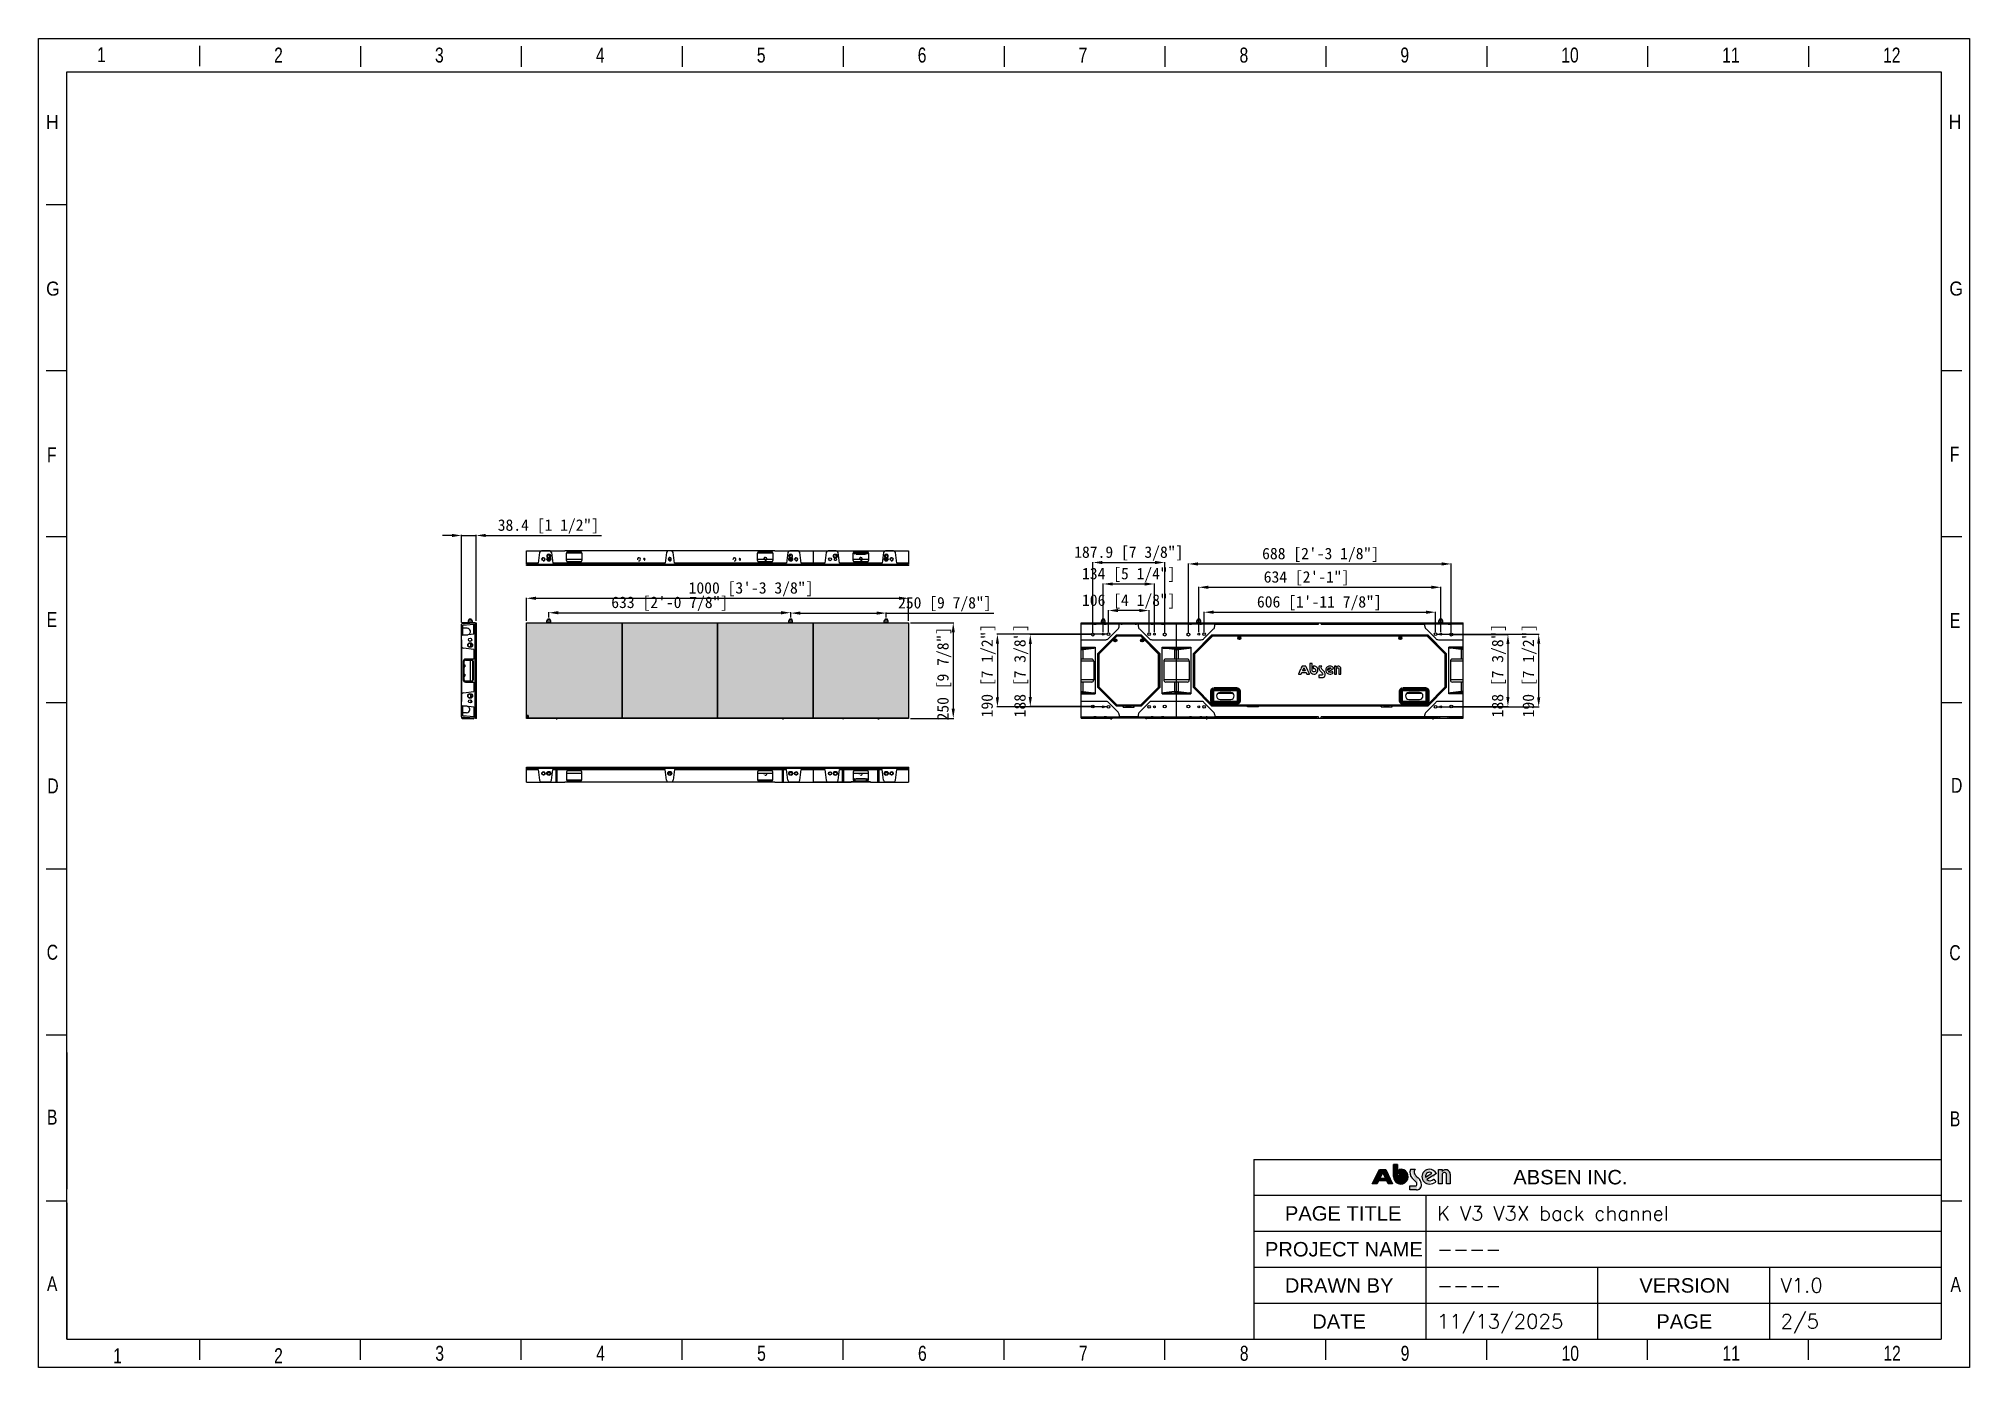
# Model space of a CAD drawing. Header units: millimetres. Extents: x 2900105 to 2915262, y -55349 to -51874.
# Drawn here: x 2900105 to 2905158, y -55349 to -51874 of the extents above; entities that cross this region are included whole.
import ezdxf

# ---------------------------------------------------------------- set-up
doc = ezdxf.new("R2010")
doc.units = ezdxf.units.MM
for name, color, linetype in [('02___PRT_ALL_AXES', 7, 'Continuous'), ('DIM', 4, 'Continuous'), ('layer 1', 7, 'Continuous'), ('图框', 7, 'Continuous')]:
    doc.layers.add(name, color=color, linetype=linetype)
doc.styles.add('CKSTANDARD', font='arial.ttf')
doc.styles.add('Roamns', font='romans.shx')
doc.styles.get("Standard").update_dxf_attribs({"font": ''})
doc.styles.get('Standard').set_extended_font_data('SimSun')
doc.dimstyles.new('ISO-200', dxfattribs={"dimtxt": 30, "dimasz": 25, "dimexe": 1.25, "dimexo": 5, "dimgap": 5, "dimtad": 1, "dimtoh": 1, "dimdec": 1, "dimdsep": 46, "dimtxsty": 'Standard', "dimcen": 2.5, "dimadec": 0, "dimazin": 0, "dimtfac": 1, "dimtdec": 1, "dimtmove": 0, "dimatfit": 3, "dimfxl": 1, "dimarcsym": 0})

msp = doc.modelspace()

# ---------------------------------------------------------------- blocks, each defined once
blk = doc.blocks.new('A$C7F980674')
at = {"layer": 'DIM'}
h = blk.add_hatch(color=0, dxfattribs=at)
h.paths.add_polyline_path([(0, 14.4), (17.5, 49.1), (32.4, 49.1), (48.6, 14.4), (37.9, 14.4), (34.5, 21.5), (15.2, 21.5), (11.8, 14.4)])
h.paths.add_polyline_path([(24.9, 41.7), (18.4, 28.2), (31.3, 28.2)], flags=16)
h = blk.add_hatch(color=0, dxfattribs=at)
edge = h.paths.add_edge_path()
edge.add_arc((102.7, 13.9), 4.01, 268.9922, 361.5919)
edge.add_arc((99.2, 13.9), 7.59, 1.2701, 51.0785)
edge.add_arc((307.9, 226.7), 290.6, 223.1995, 225.4213, ccw=False)
edge.add_arc((110, 42.4), 20.2, 160.183, 226.2535, ccw=False)
edge.add_line((91, 49.3), (102.8, 49.3))
edge.add_arc((108.3, 42.8), 8.43, 130.3455, 201.7414)
edge.add_arc((128.4, 54.8), 31.8, 208.35, 232.647)
edge.add_arc((94.7, 12), 22.7, 1.6073, 50.5833, ccw=False)
edge.add_arc((105.8, 11.6), 11.6, -89.3538, 5.2245, ccw=False)
edge.add_line((106, 0), (89.9, 0))
edge.add_line((89.9, 0), (89.9, 9.9))
edge.add_line((89.9, 9.9), (102.7, 9.9))
edge = h.paths.add_edge_path()
edge.add_arc((171.8, 36), 5.59, 4.2423, 157.3807)
edge.add_line((166.6, 38.1), (166.6, 14.7))
edge.add_line((166.6, 14.7), (158.3, 14.7))
edge.add_line((158.3, 14.7), (158.3, 49))
edge.add_line((158.3, 49), (166.6, 49))
edge.add_line((166.6, 49), (166.6, 44.5))
edge.add_arc((175.1, 37.2), 11.2, 0.8903, 139.1292, ccw=False)
edge.add_line((186.2, 37.4), (186.2, 14.6))
edge.add_line((186.2, 14.6), (177.3, 14.6))
edge.add_line((177.3, 14.6), (177.3, 36.4))
edge = h.paths.add_edge_path(flags=16)
edge.add_arc((136.4, 32.8), 9.44, 49.484, 192.8466)
edge.add_line((127.2, 30.7), (142.6, 40))
edge = h.paths.add_edge_path()
edge.add_arc((138.3, 35.1), 13, 229.4307, 313.9876)
edge.add_line((147.3, 25.7), (151.6, 19.1))
edge.add_arc((136.9, 38.4), 24.3, 268.4243, 307.2636, ccw=False)
edge.add_arc((136.2, 31.8), 17.7, 90, 270, ccw=False)
edge.add_arc((137, 31.5), 17.9, 25.5591, 92.5335, ccw=False)
edge.add_line((153.1, 39.3), (129.9, 25.2))
at = {"layer": '图框'}
h = blk.add_hatch(color=30, dxfattribs=at)
edge = h.paths.add_edge_path(flags=0)
edge.add_line((64.3, 49.2), (64.3, 38.8))
edge.add_arc((68.1, 31.9), 7.85, -180, 118.4785, ccw=False)
edge.add_line((60.2, 31.9), (60.2, 60.6))
edge.add_line((60.2, 60.6), (50.4, 60.6))
edge.add_line((50.4, 60.6), (50.4, 31.9))
edge.add_arc((68.1, 31.9), 17.7, 180, 462.2223)
at = {"layer": '图框', "color": 7, "linetype": 'Continuous'}
for p, q in [((0, 14.4), (17.5, 49.1)), ((17.5, 49.1), (32.4, 49.1)), ((32.4, 49.1), (48.6, 14.4)), ((91, 49.3), (102.8, 49.3)), ((158.3, 49), (166.6, 49)), ((158.3, 14.7), (158.3, 49)), ((166.6, 49), (166.6, 44.5)), ((11.8, 14.4), (0, 14.4)), ((15.2, 21.5), (11.8, 14.4)), ((34.5, 21.5), (15.2, 21.5)), ((24.9, 41.7), (18.4, 28.2)), ((18.4, 28.2), (31.3, 28.2)), ((31.3, 28.2), (24.9, 41.7)), ((37.9, 14.4), (34.5, 21.5)), ((48.6, 14.4), (37.9, 14.4)), ((89.9, 9.9), (102.7, 9.9)), ((89.9, 0), (89.9, 9.9)), ((106, 0), (89.9, 0)), ((127.2, 30.7), (142.6, 40)), ((153.1, 39.3), (129.9, 25.2)), ((147.3, 25.7), (151.6, 19.1)), ((166.6, 14.7), (158.3, 14.7)), ((166.6, 38.1), (166.6, 14.7)), ((177.3, 14.6), (177.3, 36.4)), ((186.2, 14.6), (177.3, 14.6)), ((186.2, 37.4), (186.2, 14.6))]:
    blk.add_line(p, q, dxfattribs=at)
at = {"layer": '图框', "color": 30}
for p, q in [((60.2, 60.6), (50.4, 60.6)), ((50.4, 60.6), (50.4, 31.9)), ((60.2, 31.9), (60.2, 60.6)), ((64.3, 49.2), (64.3, 38.8))]:
    blk.add_line(p, q, dxfattribs=at)
at = {"layer": '图框', "color": 30, "linetype": 'Continuous'}
for p, q in [((50.4, 60.6), (60.2, 60.6)), ((50.4, 31.9), (50.4, 60.6)), ((60.2, 60.6), (60.2, 31.9)), ((64.3, 38.8), (64.3, 49.2))]:
    blk.add_line(p, q, dxfattribs=at)
at = {"layer": '图框', "color": 30}
for radius, end in [(17.7, 102.2223), (7.85, 118.4785)]:
    blk.add_arc((68.1, 31.9), radius, 180, end, dxfattribs=at)
at = {"layer": '图框', "color": 30, "linetype": 'Continuous'}
for radius, end in [(17.7, 102.2223), (7.85, 118.4785)]:
    blk.add_arc((68.1, 31.9), radius, 180, end, dxfattribs=at)
at = {"layer": '图框', "color": 7, "linetype": 'Continuous'}
for centre, radius, start, end in [((110, 42.4), 20.2, 160.183, 226.2535), ((108.3, 42.8), 8.43, 130.3455, 201.7414), ((136.2, 31.8), 17.7, 90, 270), ((137, 31.5), 17.9, 25.5591, 92.5335), ((175.1, 37.2), 11.2, 0.8903, 139.1292), ((307.9, 226.7), 290.6, 223.1995, 225.4213), ((128.4, 54.8), 31.8, 208.35, 232.647), ((102.7, 13.9), 4.01, 268.9922, 1.5919), ((99.2, 13.9), 7.59, 1.2701, 51.0785), ((105.8, 11.6), 11.6, 270.6462, 5.2245), ((94.7, 12), 22.7, 1.6073, 50.5833), ((136.4, 32.8), 9.44, 49.484, 192.8466), ((138.3, 35.1), 13, 229.4307, 313.9876), ((136.9, 38.4), 24.3, 268.4243, 307.2636), ((171.8, 36), 5.59, 4.2423, 157.3807)]:
    blk.add_arc(centre, radius, start, end, dxfattribs=at)
blk = doc.blocks.new('standard template')
for p, q in [((3074, 30739), (3074, 30336)), ((6246, 30728), (6246, 30325)), ((9418, 30728), (9418, 30325)), ((12589, 30728), (12589, 30325)), ((15761, 30728), (15761, 30325)), ((18933, 30728), (18933, 30325)), ((22104, 30728), (22104, 30325)), ((25276, 30728), (25276, 30325)), ((28448, 30728), (28448, 30325)), ((31619, 30728), (31619, 30325)), ((34791, 30728), (34791, 30325)), ((456, 27607), (54, 27607)), ((456, 24334), (54, 24334)), ((37812, 24334), (37409, 24334)), ((456, 21062), (54, 21062)), ((37812, 21062), (37409, 21062)), ((456, 17790), (54, 17790)), ((37812, 17790), (37409, 17790)), ((456, 14517), (54, 14517)), ((37812, 14517), (37409, 14517)), ((456, 11245), (54, 11245)), ((37812, 11245), (37409, 11245)), ((456, 10901), (456, 8211)), ((456, 8211), (456, 10446)), ((456, 6313), (456, 10291)), ((23857, 8796), (37409, 8796)), ((23857, 8093), (37409, 8093)), ((27246, 8093), (27246, 5254)), ((456, 7973), (54, 7973)), ((456, 7944), (456, 5254)), ((37812, 7973), (37409, 7973)), ((23857, 7383), (37409, 7383)), ((23857, 6674), (37409, 6674)), ((30633, 6674), (30633, 5254)), ((34021, 6674), (34021, 5254)), ((23857, 5964), (37409, 5964)), ((456, 5254), (37409, 5254)), ((3074, 5254), (3074, 4851)), ((6246, 4851), (6246, 5254)), ((9418, 4851), (9418, 5254)), ((12589, 4851), (12589, 5254)), ((15761, 4851), (15761, 5254)), ((18933, 4851), (18933, 5254)), ((22104, 4851), (22104, 5254)), ((25276, 4851), (25276, 5254)), ((28448, 4851), (28448, 5254)), ((31619, 4851), (31619, 5254)), ((34791, 4851), (34791, 5254))]:
    blk.add_line(p, q)
at = {"color": 7}
for p, q in [((23857, 8796), (23857, 5964)), ((28856, 8796), (31734, 8796)), ((23857, 5964), (23857, 5254))]:
    blk.add_line(p, q, dxfattribs=at)
blk.add_lwpolyline([(37963, 4700), (-97, 4700), (-97, 30879), (37963, 30879)], close=True)
for points in [[(456, 6674), (456, 5964), (456, 5254), (456, 30226), (37409, 30226), (37409, 5254)], [(456, 9631), (456, 8921), (456, 8211)]]:
    blk.add_lwpolyline(points, dxfattribs=at)
at = {"color": 0, "xscale": 8.255519999999997, "yscale": 8.255519999999997, "zscale": 8.255519999999997}
blk.add_blockref('A$C7F980674', (26192, 8195), dxfattribs=at)
at = {"style": 'CKSTANDARD'}
for s, height, width, p in [('1', 295, 0.75, (1055, 30416)), ('2', 295, 0.75, (4545, 30408)), ('3', 295, 0.75, (7716, 30408)), ('4', 295, 0.75, (10888, 30408)), ('5', 295, 0.75, (14060, 30408)), ('6', 295, 0.75, (17231, 30408)), ('7', 295, 0.75, (20403, 30408)), ('8', 295, 0.75, (23575, 30408)), ('9', 295, 0.75, (26746, 30408)), ('10', 294.8, 0.75, (29918, 30408)), ('11', 294.8, 0.75, (33090, 30408)), ('12', 294.8, 0.75, (36261, 30408)), ('H', 276, 0.9, (47, 29097)), ('H', 276, 0.9, (37555, 29102)), ('G', 276, 0.9, (50, 25816)), ('G', 276, 0.9, (37567, 25817)), ('F', 295, 0.75, (37578, 22543)), ('F', 295, 0.75, (69, 22532)), ('E', 295, 0.75, (62, 19285)), ('E', 295, 0.75, (37578, 19270)), ('D', 295, 0.75, (74, 16009)), ('D', 295, 0.75, (37601, 16020)), ('C', 295, 0.75, (62, 12732)), ('C', 295, 0.75, (37567, 12723)), ('B', 295, 0.75, (67, 9483)), ('B', 295, 0.75, (37578, 9450)), ('A', 295, 0.75, (67, 6202)), ('A', 295, 0.75, (37590, 6188)), ('1', 295, 0.75, (1373, 4783)), ('2', 295, 0.75, (4545, 4783)), ('3', 295, 0.75, (7722, 4830)), ('4', 295, 0.75, (10894, 4830)), ('5', 295, 0.75, (14066, 4830)), ('6', 295, 0.75, (17237, 4830)), ('7', 295, 0.75, (20409, 4830)), ('8', 295, 0.75, (23581, 4830)), ('9', 295, 0.75, (26752, 4830)), ('10', 294.8, 0.75, (29924, 4830)), ('11', 294.8, 0.75, (33096, 4830)), ('12', 294.8, 0.75, (36267, 4830))]:
    blk.add_text(s, height=height, dxfattribs=dict(at, width=width)).set_placement(p)
at = {"char_height": 284.52, "attachment_point": 1, "style": 'Roamns'}
for s, insert, width in [('{\\fArial|b0|i0|c0|p34;ABSEN INC.}', (28972, 8590), 3912.01), ('{\\fArial|b0|i0|c0|p34;PAGE TITLE}', (24469, 7876), 3912.01), ('{\\fArial|b0|i0|c0|p34;PROJECT NAME}', (24075, 7170), 3305.73), ('{\\fArial|b0|i0|c0|p34;DRAWN BY}', (24469, 6457), 3912.01), ('{\\fArial|b0|i0|c0|p34;VERSION}', (31457, 6457), 3912.01), ('{\\fArial|b0|i0|c0|p34;DATE}', (25008, 5747), 3912.01), ('{\\fArial|b0|i0|c0|p34;PAGE}', (31791, 5747), 3912.01)]:
    blk.add_mtext(s, dxfattribs=dict(at, insert=insert, width=width))
at = {"style": 'Roamns'}
for tag, p in [('PAGE_NAME', (27466, 7594)), ('PROJECT_NAME', (27466, 6884)), ('DRAWN_NAME', (27466, 6174)), ('VERSION', (34241, 6174)), ('SELECT_DATA', (27466, 5464)), ('PAGE_NUMBER', (34241, 5464))]:
    blk.add_attdef(tag, p, '', height=285, dxfattribs=at)
blk = doc.blocks.new('*D353')
at = {"color": 0, "lineweight": -2, "transparency": 16777216}
for p, q in [((2901381.7, -53396.7), (2901381.7, -53336.5)), ((2901406.7, -53337.7), (2902356.7, -53337.7)), ((2902381.7, -53396.7), (2902381.7, -53336.5))]:
    blk.add_line(p, q, dxfattribs=at)
at = {"color": 0, "transparency": 16777216}
for points in [[(2901406.7, -53333.5), (2901406.7, -53341.9), (2901381.7, -53337.7)], [(2902356.7, -53333.5), (2902356.7, -53341.9), (2902381.7, -53337.7)]]:
    blk.add_solid(points, dxfattribs=at)
at = {"layer": 'Defpoints', "color": 0, "transparency": 16777216}
for p in [(2902381.7, -53337.7), (2901381.7, -53401.7), (2902381.7, -53401.7)]:
    blk.add_point(p, dxfattribs=at)
at = {"color": 0, "transparency": 16777216, "insert": (2901969.2, -53314.1), "char_height": 30, "attachment_point": 5}
blk.add_mtext('1000 [3\'-3 3/8"]', dxfattribs=at)
blk = doc.blocks.new('*D354')
at = {"color": 0, "lineweight": -2, "transparency": 16777216}
for p, q in [((2902386.7, -53401.7), (2902499.7, -53401.7)), ((2902498.5, -53426.7), (2902498.5, -53626.7)), ((2902386.7, -53651.7), (2902499.7, -53651.7))]:
    blk.add_line(p, q, dxfattribs=at)
at = {"color": 0, "transparency": 16777216}
for points in [[(2902494.3, -53426.7), (2902502.6, -53426.7), (2902498.5, -53401.7)], [(2902494.3, -53626.7), (2902502.6, -53626.7), (2902498.5, -53651.7)]]:
    blk.add_solid(points, dxfattribs=at)
at = {"layer": 'Defpoints', "color": 0, "transparency": 16777216}
for p in [(2902381.7, -53401.7), (2902381.7, -53651.7), (2902498.5, -53651.7)]:
    blk.add_point(p, dxfattribs=at)
at = {"color": 0, "transparency": 16777216, "insert": (2902474.9, -53534.8), "char_height": 30, "attachment_point": 5, "rotation": 90}
blk.add_mtext('250 [9 7/8"]', dxfattribs=at)
blk = doc.blocks.new('*D358')
at = {"color": 0, "lineweight": -2, "transparency": 16777216}
for p, q in [((2903154.7, -53426.7), (2903154.7, -53372.8)), ((2903179.7, -53374.1), (2903735.7, -53374.1)), ((2903760.7, -53426.7), (2903760.7, -53372.8))]:
    blk.add_line(p, q, dxfattribs=at)
at = {"color": 0, "transparency": 16777216}
for points in [[(2903179.7, -53369.9), (2903179.7, -53378.3), (2903154.7, -53374.1)], [(2903735.7, -53369.9), (2903735.7, -53378.3), (2903760.7, -53374.1)]]:
    blk.add_solid(points, dxfattribs=at)
at = {"layer": 'Defpoints', "color": 0, "transparency": 16777216}
for p in [(2903760.7, -53374.1), (2903154.7, -53431.7), (2903760.7, -53431.7)]:
    blk.add_point(p, dxfattribs=at)
at = {"color": 0, "transparency": 16777216, "insert": (2903456.4, -53350.5), "char_height": 30, "attachment_point": 5}
blk.add_mtext('606 [1\'-11 7/8"]', dxfattribs=at)
blk = doc.blocks.new('*D359')
at = {"color": 0, "lineweight": -2, "transparency": 16777216}
for p, q in [((2902904.8, -53426.7), (2902904.8, -53368.5)), ((2902985.8, -53369.8), (2902929.8, -53369.8)), ((2903010.8, -53426.7), (2903010.8, -53368.5))]:
    blk.add_line(p, q, dxfattribs=at)
at = {"color": 0, "transparency": 16777216}
for points in [[(2902929.8, -53365.6), (2902929.8, -53373.9), (2902904.8, -53369.8)], [(2902985.8, -53365.6), (2902985.8, -53373.9), (2903010.8, -53369.8)]]:
    blk.add_solid(points, dxfattribs=at)
at = {"layer": 'Defpoints', "color": 0, "transparency": 16777216}
for p in [(2902904.8, -53369.8), (2902904.8, -53431.7), (2903010.8, -53431.7)]:
    blk.add_point(p, dxfattribs=at)
at = {"color": 0, "transparency": 16777216, "insert": (2902957.8, -53346.2), "char_height": 30, "attachment_point": 5}
blk.add_mtext('106 [4 1/8"]', dxfattribs=at)
blk = doc.blocks.new('*D360')
at = {"color": 0, "lineweight": -2, "transparency": 16777216}
for p, q in [((2901440.1, -53387.7), (2901440.1, -53374.3)), ((2901465.1, -53375.5), (2902048.1, -53375.5)), ((2902073.1, -53387.7), (2902073.1, -53374.3))]:
    blk.add_line(p, q, dxfattribs=at)
at = {"color": 0, "transparency": 16777216}
for points in [[(2901465.1, -53371.3), (2901465.1, -53379.7), (2901440.1, -53375.5)], [(2902048.1, -53371.3), (2902048.1, -53379.7), (2902073.1, -53375.5)]]:
    blk.add_solid(points, dxfattribs=at)
at = {"layer": 'Defpoints', "color": 0, "transparency": 16777216}
for p in [(2901440.1, -53392.7), (2902073.1, -53375.5), (2902073.1, -53392.7)]:
    blk.add_point(p, dxfattribs=at)
at = {"color": 0, "transparency": 16777216, "insert": (2901756.6, -53351.9), "char_height": 30, "attachment_point": 5}
blk.add_mtext('633 [2\'-0 7/8"]', dxfattribs=at)
blk = doc.blocks.new('*D361')
at = {"color": 0, "lineweight": -2, "transparency": 16777216}
for p, q in [((2902073.1, -53387.7), (2902073.1, -53375.2)), ((2902098.1, -53376.5), (2902298.1, -53376.5)), ((2902323.1, -53387.7), (2902323.1, -53375.2)), ((2902323.1, -53376.5), (2902604.8, -53376.5))]:
    blk.add_line(p, q, dxfattribs=at)
at = {"color": 0, "transparency": 16777216}
for points in [[(2902098.1, -53372.3), (2902098.1, -53380.6), (2902073.1, -53376.5)], [(2902298.1, -53372.3), (2902298.1, -53380.6), (2902323.1, -53376.5)]]:
    blk.add_solid(points, dxfattribs=at)
at = {"layer": 'Defpoints', "color": 0, "transparency": 16777216}
for p in [(2902073.1, -53392.7), (2902323.1, -53376.5), (2902323.1, -53392.7)]:
    blk.add_point(p, dxfattribs=at)
at = {"color": 0, "transparency": 16777216, "insert": (2902476.4, -53352.9), "char_height": 30, "attachment_point": 5}
blk.add_mtext('250 [9 7/8"]', dxfattribs=at)
blk = doc.blocks.new('*D362')
at = {"color": 0, "lineweight": -2, "transparency": 16777216}
for p, q in [((2902863.8, -53427.7), (2902863.8, -53242.9)), ((2902888.8, -53244.1), (2903026.8, -53244.1)), ((2903051.8, -53427.7), (2903051.8, -53242.9))]:
    blk.add_line(p, q, dxfattribs=at)
at = {"color": 0, "transparency": 16777216}
for points in [[(2902888.8, -53240), (2902888.8, -53248.3), (2902863.8, -53244.1)], [(2903026.8, -53240), (2903026.8, -53248.3), (2903051.8, -53244.1)]]:
    blk.add_solid(points, dxfattribs=at)
at = {"layer": 'Defpoints', "color": 0, "transparency": 16777216}
for p in [(2903051.8, -53244.1), (2902863.8, -53432.7), (2903051.8, -53432.7)]:
    blk.add_point(p, dxfattribs=at)
at = {"color": 0, "transparency": 16777216, "insert": (2902957.8, -53220.5), "char_height": 30, "attachment_point": 5}
blk.add_mtext('{\\C1;187.9 [7 3/8"]}', dxfattribs=at)
blk = doc.blocks.new('*D363')
at = {"color": 0, "lineweight": -2, "transparency": 16777216}
for p, q in [((2903113.8, -53427.7), (2903113.8, -53246.6)), ((2903138.8, -53247.9), (2903776.7, -53247.9)), ((2903801.7, -53427.7), (2903801.7, -53246.6))]:
    blk.add_line(p, q, dxfattribs=at)
at = {"color": 0, "transparency": 16777216}
for points in [[(2903138.8, -53243.7), (2903138.8, -53252.1), (2903113.8, -53247.9)], [(2903776.7, -53243.7), (2903776.7, -53252.1), (2903801.7, -53247.9)]]:
    blk.add_solid(points, dxfattribs=at)
at = {"layer": 'Defpoints', "color": 0, "transparency": 16777216}
for p in [(2903801.7, -53247.9), (2903113.8, -53432.7), (2903801.7, -53432.7)]:
    blk.add_point(p, dxfattribs=at)
at = {"color": 0, "transparency": 16777216, "insert": (2903459.8, -53224.3), "char_height": 30, "attachment_point": 5}
blk.add_mtext('{\\C1;688 [2\'-3 1/8"]}', dxfattribs=at)
blk = doc.blocks.new('*D355')
at = {"color": 0, "lineweight": -2, "transparency": 16777216}
for p, q in [((2902890.8, -53426.7), (2902890.8, -53299.1)), ((2902915.8, -53300.3), (2902999.8, -53300.3)), ((2903024.8, -53426.7), (2903024.8, -53299.1))]:
    blk.add_line(p, q, dxfattribs=at)
at = {"color": 0, "transparency": 16777216}
for points in [[(2902915.8, -53296.2), (2902915.8, -53304.5), (2902890.8, -53300.3)], [(2902999.8, -53296.2), (2902999.8, -53304.5), (2903024.8, -53300.3)]]:
    blk.add_solid(points, dxfattribs=at)
at = {"layer": 'Defpoints', "color": 0, "transparency": 16777216}
for p in [(2903024.8, -53300.3), (2902890.8, -53431.7), (2903024.8, -53431.7)]:
    blk.add_point(p, dxfattribs=at)
at = {"color": 0, "transparency": 16777216, "insert": (2902957.8, -53276.7), "char_height": 30, "attachment_point": 5}
blk.add_mtext('134 [5 1/4"]', dxfattribs=at)
blk = doc.blocks.new('*D356')
at = {"color": 0, "lineweight": -2, "transparency": 16777216}
for p, q in [((2903140.7, -53426.7), (2903140.7, -53307.7)), ((2903165.7, -53308.9), (2903749.7, -53308.9)), ((2903774.7, -53426.7), (2903774.7, -53307.7))]:
    blk.add_line(p, q, dxfattribs=at)
at = {"color": 0, "transparency": 16777216}
for points in [[(2903165.7, -53304.8), (2903165.7, -53313.1), (2903140.7, -53308.9)], [(2903749.7, -53304.8), (2903749.7, -53313.1), (2903774.7, -53308.9)]]:
    blk.add_solid(points, dxfattribs=at)
at = {"layer": 'Defpoints', "color": 0, "transparency": 16777216}
for p in [(2903774.7, -53308.9), (2903140.7, -53431.7), (2903774.7, -53431.7)]:
    blk.add_point(p, dxfattribs=at)
at = {"color": 0, "transparency": 16777216, "insert": (2903423.1, -53285.3), "char_height": 30, "attachment_point": 5}
blk.add_mtext('634 [2\'-1"]', dxfattribs=at)
blk = doc.blocks.new('*D357')
at = {"color": 0, "lineweight": -2, "transparency": 16777216}
for p, q in [((2902899.8, -53431.7), (2902612.8, -53431.7)), ((2902614.1, -53456.7), (2902614.1, -53596.7)), ((2902899.8, -53621.7), (2902612.8, -53621.7))]:
    blk.add_line(p, q, dxfattribs=at)
at = {"color": 0, "transparency": 16777216}
for points in [[(2902609.9, -53456.7), (2902618.2, -53456.7), (2902614.1, -53431.7)], [(2902609.9, -53596.7), (2902618.2, -53596.7), (2902614.1, -53621.7)]]:
    blk.add_solid(points, dxfattribs=at)
at = {"layer": 'Defpoints', "color": 0, "transparency": 16777216}
for p in [(2902904.8, -53431.7), (2902614.1, -53621.7), (2902904.8, -53621.7)]:
    blk.add_point(p, dxfattribs=at)
at = {"color": 0, "transparency": 16777216, "insert": (2902590.5, -53526.7), "char_height": 30, "attachment_point": 5, "rotation": 90}
blk.add_mtext('190 [7 1/2"]', dxfattribs=at)
blk = doc.blocks.new('*D364')
at = {"color": 0, "lineweight": -2, "transparency": 16777216}
for p, q in [((2902858.8, -53432.7), (2902698.9, -53432.7)), ((2902700.1, -53457.7), (2902700.1, -53595.7)), ((2902858.8, -53620.7), (2902698.9, -53620.7))]:
    blk.add_line(p, q, dxfattribs=at)
at = {"color": 0, "transparency": 16777216}
for points in [[(2902696, -53457.7), (2902704.3, -53457.7), (2902700.1, -53432.7)], [(2902696, -53595.7), (2902704.3, -53595.7), (2902700.1, -53620.7)]]:
    blk.add_solid(points, dxfattribs=at)
at = {"layer": 'Defpoints', "color": 0, "transparency": 16777216}
for p in [(2902863.8, -53432.7), (2902700.1, -53620.7), (2902863.8, -53620.7)]:
    blk.add_point(p, dxfattribs=at)
at = {"color": 0, "transparency": 16777216, "insert": (2902676.5, -53526.7), "char_height": 30, "attachment_point": 5, "rotation": 90}
blk.add_mtext('{\\C1;188 [7 3/8"]}', dxfattribs=at)
blk = doc.blocks.new('*D365')
at = {"color": 0, "lineweight": -2, "transparency": 16777216}
for p, q in [((2903806.7, -53432.7), (2903951.2, -53432.7)), ((2903950, -53457.7), (2903950, -53595.7)), ((2903806.7, -53620.7), (2903951.2, -53620.7))]:
    blk.add_line(p, q, dxfattribs=at)
at = {"color": 0, "transparency": 16777216}
for points in [[(2903945.8, -53457.7), (2903954.1, -53457.7), (2903950, -53432.7)], [(2903945.8, -53595.7), (2903954.1, -53595.7), (2903950, -53620.7)]]:
    blk.add_solid(points, dxfattribs=at)
at = {"layer": 'Defpoints', "color": 0, "transparency": 16777216}
for p in [(2903801.7, -53432.7), (2903801.7, -53620.7), (2903950, -53620.7)]:
    blk.add_point(p, dxfattribs=at)
at = {"color": 0, "transparency": 16777216, "insert": (2903926.4, -53526.7), "char_height": 30, "attachment_point": 5, "rotation": 90}
blk.add_mtext('{\\C1;188 [7 3/8"]}', dxfattribs=at)
blk = doc.blocks.new('*D366')
at = {"color": 0, "lineweight": -2, "transparency": 16777216}
for p, q in [((2903765.7, -53431.7), (2904031.8, -53431.7)), ((2904030.5, -53596.7), (2904030.5, -53456.7)), ((2903765.7, -53621.7), (2904031.8, -53621.7))]:
    blk.add_line(p, q, dxfattribs=at)
at = {"color": 0, "transparency": 16777216}
for points in [[(2904026.4, -53456.7), (2904034.7, -53456.7), (2904030.5, -53431.7)], [(2904026.4, -53596.7), (2904034.7, -53596.7), (2904030.5, -53621.7)]]:
    blk.add_solid(points, dxfattribs=at)
at = {"layer": 'Defpoints', "color": 0, "transparency": 16777216}
for p in [(2903760.7, -53431.7), (2904030.5, -53431.7), (2903760.7, -53621.7)]:
    blk.add_point(p, dxfattribs=at)
at = {"color": 0, "transparency": 16777216, "insert": (2904006.9, -53526.7), "char_height": 30, "attachment_point": 5, "rotation": 90}
blk.add_mtext('190 [7 1/2"]', dxfattribs=at)
blk = doc.blocks.new('*D367')
at = {"color": 0, "lineweight": -2, "transparency": 16777216}
for p, q in [((2901186.7, -53173.4), (2901161.7, -53173.4)), ((2901211.7, -53400.8), (2901211.7, -53172.1)), ((2901211.7, -53173.4), (2901250.2, -53173.4)), ((2901250.2, -53396.7), (2901250.2, -53172.1)), ((2901275.2, -53173.4), (2901578, -53173.4))]:
    blk.add_line(p, q, dxfattribs=at)
at = {"color": 0, "transparency": 16777216}
for points in [[(2901186.7, -53169.2), (2901186.7, -53177.5), (2901211.7, -53173.4)], [(2901275.2, -53169.2), (2901275.2, -53177.5), (2901250.2, -53173.4)]]:
    blk.add_solid(points, dxfattribs=at)
at = {"layer": 'Defpoints', "color": 0, "transparency": 16777216}
for p in [(2901250.2, -53173.4), (2901250.2, -53401.7), (2901211.7, -53405.8)]:
    blk.add_point(p, dxfattribs=at)
at = {"color": 0, "transparency": 16777216, "insert": (2901439.1, -53149.8), "char_height": 30, "attachment_point": 5}
blk.add_mtext('38.4 [1 1/2"]', dxfattribs=at)

# ---------------------------------------------------------------- dimensions: what is measured, and where the dimension line sits
at = {"color": 3}
for base, p1, p2, picture, middle in [((2901250.19924445, -53173.36531761), (2901211.74924445, -53405.801387), (2901250.19924445, -53401.69553944), '*D367', (2901439.10985898, -53149.76196565)), ((2902073.14, -53375.5), (2901440.14, -53392.7), (2902073.14, -53392.7), '*D360', (2901756.64, -53351.9)), ((2902323.09350367, -53376.45849418), (2902073.14350367, -53392.69553944), (2902323.09350367, -53392.69553944), '*D361', (2902476.44545898, -53352.85514222))]:
    dim = msp.add_linear_dim(base=base, p1=p1, p2=p2, dimstyle='ISO-200', dxfattribs=at)
    dim.commit()
    dim.dimension.update_dxf_attribs({"geometry": picture, "text_midpoint": middle})
for base, p1, p2, picture, middle in [((2903051.75929144, -53244.1367681), (2902863.80929144, -53432.67053944), (2903051.75929144, -53432.67053944), '*D362', (2902957.78429144, -53244.1367681)), ((2903801.71405522, -53247.8867681), (2903113.76405522, -53432.67053944), (2903801.71405522, -53432.67053944), '*D363', (2903459.81649328, -53247.8867681))]:
    dim = msp.add_linear_dim(base=base, p1=p1, p2=p2, text='{\\C1;<>}', dimstyle='ISO-200', dxfattribs=at)
    dim.commit()
    dim.dimension.update_dxf_attribs({"geometry": picture, "text_midpoint": middle, "dimtype": 160})
for base, p1, p2, picture, middle in [((2902381.67, -53337.7), (2901381.67, -53401.7), (2902381.67, -53401.7), '*D353', (2901969.15, -53337.7)), ((2903024.78, -53300.35), (2902890.78, -53431.67), (2903024.78, -53431.67), '*D355', (2902957.78, -53300.35)), ((2903774.73, -53308.94), (2903140.73, -53431.67), (2903774.73, -53431.67), '*D356', (2903423.15, -53308.94)), ((2902904.78, -53369.76), (2903010.78, -53431.67), (2902904.78, -53431.67), '*D359', (2902957.78, -53369.76)), ((2903760.73, -53374.09), (2903154.73, -53431.67), (2903760.73, -53431.67), '*D358', (2903456.44, -53374.09))]:
    dim = msp.add_linear_dim(base=base, p1=p1, p2=p2, dimstyle='ISO-200', dxfattribs=at)
    dim.commit()
    dim.dimension.update_dxf_attribs({"geometry": picture, "text_midpoint": middle, "dimtype": 160})
for base, p1, p2, picture, middle in [((2902498.47, -53651.7), (2902381.67, -53401.7), (2902381.67, -53651.7), '*D354', (2902498.47, -53534.84)), ((2902614.08, -53621.67), (2902904.78, -53431.67), (2902904.78, -53621.67), '*D357', (2902614.08, -53526.67)), ((2904030.54, -53431.67), (2903760.73, -53621.67), (2903760.73, -53431.67), '*D366', (2904030.54, -53526.67))]:
    dim = msp.add_linear_dim(base=base, p1=p1, p2=p2, angle=90, dimstyle='ISO-200', dxfattribs=at)
    dim.commit()
    dim.dimension.update_dxf_attribs({"geometry": picture, "text_midpoint": middle, "dimtype": 160})
for base, p1, p2, picture, middle in [((2902700.14, -53620.67), (2902863.81, -53432.67), (2902863.81, -53620.67), '*D364', (2902700.14, -53526.67)), ((2903949.97, -53620.67), (2903801.71, -53432.67), (2903801.71, -53620.67), '*D365', (2903949.97, -53526.67))]:
    dim = msp.add_linear_dim(base=base, p1=p1, p2=p2, angle=90, text='{\\C1;<>}', dimstyle='ISO-200', dxfattribs=at)
    dim.commit()
    dim.dimension.update_dxf_attribs({"geometry": picture, "text_midpoint": middle, "dimtype": 160})

# ---------------------------------------------------------------- hatches: boundary and pattern name
h = msp.add_hatch(color=256)
h.dxf.hatch_style = 1
h.paths.add_polyline_path([(2901631.67, -53401.7), (2901381.67, -53401.7), (2901381.67, -53651.65), (2901631.67, -53651.65)])
h.paths.add_polyline_path([(2901385.83, -53644.58), (2901385.83, -53647.08), (2901383.33, -53647.08), (2901383.33, -53644.58)], flags=16)
h.paths.add_polyline_path([(2901385.37, -53645.05), (2901385.37, -53646.61), (2901383.8, -53646.61), (2901383.8, -53645.05)], flags=0)
h.paths.add_polyline_path([(2901388.22, -53649.61), (2901386.75, -53649.61), (2901386.87, -53649.44), (2901388.1, -53649.44)], flags=16)
h = msp.add_hatch(color=256)
h.dxf.hatch_style = 1
h.paths.add_polyline_path([(2901881.67, -53401.7), (2901631.67, -53401.7), (2901631.67, -53651.65), (2901881.67, -53651.65)])
h.paths.add_polyline_path([(2901635.83, -53644.58), (2901635.83, -53647.08), (2901633.33, -53647.08), (2901633.33, -53644.58)], flags=16)
h.paths.add_polyline_path([(2901635.37, -53645.05), (2901635.37, -53646.61), (2901633.8, -53646.61), (2901633.8, -53645.05)], flags=0)
h.paths.add_polyline_path([(2901638.22, -53649.61), (2901636.75, -53649.61), (2901636.87, -53649.44), (2901638.1, -53649.44)], flags=16)
h = msp.add_hatch(color=256)
h.dxf.hatch_style = 1
h.paths.add_polyline_path([(2902131.67, -53401.7), (2901881.67, -53401.7), (2901881.67, -53651.65), (2902131.67, -53651.65)])
h.paths.add_polyline_path([(2901885.83, -53644.58), (2901885.83, -53647.08), (2901883.33, -53647.08), (2901883.33, -53644.58)], flags=16)
h.paths.add_polyline_path([(2901885.37, -53645.05), (2901885.37, -53646.61), (2901883.8, -53646.61), (2901883.8, -53645.05)], flags=0)
h.paths.add_polyline_path([(2901888.22, -53649.61), (2901886.75, -53649.61), (2901886.87, -53649.44), (2901888.1, -53649.44)], flags=16)
h = msp.add_hatch(color=256)
h.dxf.hatch_style = 1
h.paths.add_polyline_path([(2902381.67, -53401.7), (2902131.67, -53401.7), (2902131.67, -53651.65), (2902381.67, -53651.65)])
h.paths.add_polyline_path([(2902135.83, -53644.58), (2902135.83, -53647.08), (2902133.33, -53647.08), (2902133.33, -53644.58)], flags=16)
h.paths.add_polyline_path([(2902135.37, -53645.05), (2902135.37, -53646.61), (2902133.8, -53646.61), (2902133.8, -53645.05)], flags=0)
h.paths.add_polyline_path([(2902138.22, -53649.61), (2902136.75, -53649.61), (2902136.87, -53649.44), (2902138.1, -53649.44)], flags=16)

# ---------------------------------------------------------------- linework, layer by layer
at = {"color": 7, "linetype": 'Continuous'}
for p, q in [((2901381.67, -53248.77), (2901381.67, -53213.27)), ((2901381.67, -53213.27), (2901481.64, -53213.27)), ((2901412.41, -53245.77), (2901381.67, -53245.77)), ((2901381.67, -53248.77), (2902381.57, -53248.77)), ((2901383.33, -53248.77), (2901383.33, -53249.27)), ((2901385.83, -53249.27), (2901383.33, -53249.27)), ((2901383.97, -53249.72), (2901383.8, -53249.27)), ((2901383.97, -53249.72), (2901385.2, -53249.72)), ((2901385.2, -53249.72), (2901385.37, -53249.27)), ((2901385.83, -53248.77), (2901385.83, -53249.27)), ((2901386.23, -53248.77), (2901386.23, -53249.27)), ((2901388.73, -53249.27), (2901386.23, -53249.27)), ((2901386.75, -53249.27), (2901386.87, -53249.72)), ((2901388.1, -53249.72), (2901386.87, -53249.72)), ((2901388.22, -53249.27), (2901388.1, -53249.72)), ((2901388.73, -53248.77), (2901388.73, -53249.27)), ((2901397.64, -53249.62), (2901397.64, -53248.77)), ((2901397.84, -53249.82), (2901397.64, -53249.62)), ((2901397.64, -53249.62), (2901397.91, -53249.62)), ((2901397.84, -53249.82), (2901399.02, -53249.82)), ((2901398.1, -53249.82), (2901397.91, -53249.62)), ((2901398, -53249.41), (2901398.33, -53249.46)), ((2901398.33, -53249.46), (2901399.22, -53249.46)), ((2901399.21, -53249.64), (2901399.23, -53249.61)), ((2901399.23, -53249.4), (2901399.22, -53249.46)), ((2901399.23, -53249.4), (2901399.22, -53249.46)), ((2901399.28, -53249.41), (2901399.22, -53249.46)), ((2901399.23, -53249.61), (2901399.23, -53249.61)), ((2901402.42, -53249.41), (2901402.35, -53249.46)), ((2901402.74, -53249.62), (2901402.8, -53249.82)), ((2901402.74, -53249.62), (2901406.54, -53249.62)), ((2901402.8, -53249.82), (2901406.49, -53249.82)), ((2901406.49, -53249.82), (2901406.54, -53249.62)), ((2901406.86, -53249.41), (2901406.94, -53249.46)), ((2901410.01, -53249.41), (2901410.07, -53249.46)), ((2901410.05, -53249.61), (2901410.06, -53249.61)), ((2901410.07, -53249.46), (2901410.06, -53249.4)), ((2901410.07, -53249.46), (2901410.06, -53249.4)), ((2901410.06, -53249.61), (2901410.08, -53249.64)), ((2901410.06, -53249.61), (2901410.08, -53249.64)), ((2901410.07, -53249.46), (2901410.96, -53249.46)), ((2901410.27, -53249.82), (2901411.44, -53249.82)), ((2901411.28, -53249.41), (2901410.96, -53249.46)), ((2901411.38, -53249.62), (2901411.19, -53249.82)), ((2901411.38, -53249.62), (2901411.64, -53249.62)), ((2901411.44, -53249.82), (2901411.64, -53249.62)), ((2901411.64, -53248.77), (2901411.64, -53249.62)), ((2901416.05, -53218.12), (2901412.41, -53245.77)), ((2901442.42, -53213.77), (2901421.01, -53213.77)), ((2901438.96, -53233.72), (2901437.78, -53235.77)), ((2901437.78, -53235.77), (2901438.96, -53237.82)), ((2901441.33, -53233.72), (2901438.96, -53233.72)), ((2901438.96, -53237.82), (2901441.33, -53237.82)), ((2901442.51, -53235.77), (2901441.33, -53233.72)), ((2901441.33, -53237.82), (2901442.51, -53235.77)), ((2901441.75, -53225.82), (2901441.75, -53223.34)), ((2901444.64, -53249.62), (2901444.64, -53248.77)), ((2901444.84, -53249.82), (2901444.64, -53249.62)), ((2901444.64, -53249.62), (2901444.91, -53249.62)), ((2901444.84, -53249.82), (2901446.02, -53249.82)), ((2901445.1, -53249.82), (2901444.91, -53249.62)), ((2901445, -53249.41), (2901445.33, -53249.46)), ((2901445.33, -53249.46), (2901446.22, -53249.46)), ((2901446.21, -53249.64), (2901446.23, -53249.61)), ((2901446.23, -53249.4), (2901446.22, -53249.46)), ((2901446.23, -53249.4), (2901446.22, -53249.46)), ((2901446.28, -53249.41), (2901446.22, -53249.46)), ((2901446.23, -53249.61), (2901446.23, -53249.61)), ((2901447.37, -53218.12), (2901451.01, -53245.77)), ((2901449.42, -53249.41), (2901449.35, -53249.46)), ((2901449.74, -53249.62), (2901449.8, -53249.82)), ((2901449.74, -53249.62), (2901453.54, -53249.62)), ((2901449.8, -53249.82), (2901453.49, -53249.82)), ((2901744.17, -53245.77), (2901451.01, -53245.77)), ((2901453.49, -53249.82), (2901453.54, -53249.62)), ((2901453.86, -53249.41), (2901453.94, -53249.46)), ((2901457.01, -53249.41), (2901457.07, -53249.46)), ((2901457.05, -53249.61), (2901457.06, -53249.61)), ((2901457.07, -53249.46), (2901457.06, -53249.4)), ((2901457.07, -53249.46), (2901457.06, -53249.4)), ((2901457.06, -53249.61), (2901457.08, -53249.64)), ((2901457.06, -53249.61), (2901457.08, -53249.64)), ((2901457.07, -53249.46), (2901457.96, -53249.46)), ((2901457.27, -53249.82), (2901458.44, -53249.82)), ((2901458.28, -53249.41), (2901457.96, -53249.46)), ((2901458.38, -53249.62), (2901458.19, -53249.82)), ((2901458.38, -53249.62), (2901458.64, -53249.62)), ((2901458.44, -53249.82), (2901458.64, -53249.62)), ((2901458.64, -53248.77), (2901458.64, -53249.62)), ((2901481.64, -53213.27), (2901481.64, -53213.77)), ((2902031.64, -53213.77), (2901481.64, -53213.77)), ((2901486.64, -53239.27), (2901486.64, -53219.27)), ((2901526.64, -53219.27), (2901486.64, -53219.27)), ((2901526.64, -53236.27), (2901486.64, -53236.27)), ((2901489.64, -53216.27), (2901523.64, -53216.27)), ((2901523.64, -53242.27), (2901489.64, -53242.27)), ((2901505.39, -53248.77), (2901505.39, -53249.27)), ((2901507.89, -53249.27), (2901505.39, -53249.27)), ((2901505.91, -53249.27), (2901506.03, -53249.72)), ((2901507.26, -53249.72), (2901506.03, -53249.72)), ((2901507.38, -53249.27), (2901507.26, -53249.72)), ((2901507.89, -53248.77), (2901507.89, -53249.27)), ((2901526.64, -53219.27), (2901526.64, -53239.27)), ((2901554.64, -53249.62), (2901554.64, -53248.77)), ((2901554.84, -53249.82), (2901554.64, -53249.62)), ((2901554.64, -53249.62), (2901554.91, -53249.62)), ((2901554.84, -53249.82), (2901556.02, -53249.82)), ((2901555.1, -53249.82), (2901554.91, -53249.62)), ((2901555, -53249.41), (2901555.33, -53249.46)), ((2901555.33, -53249.46), (2901556.22, -53249.46)), ((2901556.21, -53249.64), (2901556.23, -53249.61)), ((2901556.23, -53249.4), (2901556.22, -53249.46)), ((2901556.23, -53249.4), (2901556.22, -53249.46)), ((2901556.28, -53249.41), (2901556.22, -53249.46)), ((2901556.23, -53249.61), (2901556.23, -53249.61)), ((2901559.42, -53249.41), (2901559.35, -53249.46)), ((2901559.74, -53249.62), (2901559.8, -53249.82)), ((2901559.74, -53249.62), (2901563.54, -53249.62)), ((2901559.8, -53249.82), (2901563.49, -53249.82)), ((2901563.49, -53249.82), (2901563.54, -53249.62)), ((2901563.86, -53249.41), (2901563.94, -53249.46)), ((2901567.01, -53249.41), (2901567.07, -53249.46)), ((2901567.05, -53249.61), (2901567.06, -53249.61)), ((2901567.07, -53249.46), (2901567.06, -53249.4)), ((2901567.07, -53249.46), (2901567.06, -53249.4)), ((2901567.06, -53249.61), (2901567.08, -53249.64)), ((2901567.06, -53249.61), (2901567.08, -53249.64)), ((2901567.07, -53249.46), (2901567.96, -53249.46)), ((2901567.27, -53249.82), (2901568.44, -53249.82)), ((2901568.28, -53249.41), (2901567.96, -53249.46)), ((2901568.38, -53249.62), (2901568.19, -53249.82)), ((2901568.38, -53249.62), (2901568.64, -53249.62)), ((2901568.44, -53249.82), (2901568.64, -53249.62)), ((2901568.64, -53248.77), (2901568.64, -53249.62)), ((2901601.64, -53249.62), (2901601.64, -53248.77)), ((2901601.84, -53249.82), (2901601.64, -53249.62)), ((2901601.64, -53249.62), (2901601.91, -53249.62)), ((2901601.84, -53249.82), (2901603.02, -53249.82)), ((2901602.1, -53249.82), (2901601.91, -53249.62)), ((2901602, -53249.41), (2901602.33, -53249.46)), ((2901602.33, -53249.46), (2901603.22, -53249.46)), ((2901603.21, -53249.64), (2901603.23, -53249.61)), ((2901603.23, -53249.4), (2901603.22, -53249.46)), ((2901603.23, -53249.4), (2901603.22, -53249.46)), ((2901603.28, -53249.41), (2901603.22, -53249.46)), ((2901603.23, -53249.61), (2901603.23, -53249.61)), ((2901606.42, -53249.41), (2901606.35, -53249.46)), ((2901606.74, -53249.62), (2901606.8, -53249.82)), ((2901606.74, -53249.62), (2901610.54, -53249.62)), ((2901606.8, -53249.82), (2901610.49, -53249.82)), ((2901610.49, -53249.82), (2901610.54, -53249.62)), ((2901610.86, -53249.41), (2901610.94, -53249.46)), ((2901614.01, -53249.41), (2901614.07, -53249.46)), ((2901614.05, -53249.61), (2901614.06, -53249.61)), ((2901614.07, -53249.46), (2901614.06, -53249.4)), ((2901614.07, -53249.46), (2901614.06, -53249.4)), ((2901614.06, -53249.61), (2901614.08, -53249.64)), ((2901614.06, -53249.61), (2901614.08, -53249.64)), ((2901614.07, -53249.46), (2901614.96, -53249.46)), ((2901614.27, -53249.82), (2901615.44, -53249.82)), ((2901615.28, -53249.41), (2901614.96, -53249.46)), ((2901615.38, -53249.62), (2901615.19, -53249.82)), ((2901615.38, -53249.62), (2901615.64, -53249.62)), ((2901615.44, -53249.82), (2901615.64, -53249.62)), ((2901615.64, -53248.77), (2901615.64, -53249.62)), ((2901624.55, -53248.77), (2901624.55, -53249.27)), ((2901627.05, -53249.27), (2901624.55, -53249.27)), ((2901625.07, -53249.27), (2901625.19, -53249.72)), ((2901626.42, -53249.72), (2901625.19, -53249.72)), ((2901626.54, -53249.27), (2901626.42, -53249.72)), ((2901627.05, -53248.77), (2901627.05, -53249.27)), ((2901636.23, -53248.77), (2901636.23, -53249.27)), ((2901638.73, -53249.27), (2901636.23, -53249.27)), ((2901636.75, -53249.27), (2901636.87, -53249.72)), ((2901638.1, -53249.72), (2901636.87, -53249.72)), ((2901638.22, -53249.27), (2901638.1, -53249.72)), ((2901638.73, -53248.77), (2901638.73, -53249.27)), ((2901647.64, -53249.62), (2901647.64, -53248.77)), ((2901647.84, -53249.82), (2901647.64, -53249.62)), ((2901647.64, -53249.62), (2901647.91, -53249.62)), ((2901647.84, -53249.82), (2901649.02, -53249.82)), ((2901648.1, -53249.82), (2901647.91, -53249.62)), ((2901648, -53249.41), (2901648.33, -53249.46)), ((2901648.33, -53249.46), (2901649.22, -53249.46)), ((2901649.21, -53249.64), (2901649.23, -53249.61)), ((2901649.23, -53249.4), (2901649.22, -53249.46)), ((2901649.23, -53249.4), (2901649.22, -53249.46)), ((2901649.28, -53249.41), (2901649.22, -53249.46)), ((2901649.23, -53249.61), (2901649.23, -53249.61)), ((2901652.42, -53249.41), (2901652.35, -53249.46)), ((2901652.74, -53249.62), (2901652.8, -53249.82)), ((2901652.74, -53249.62), (2901656.54, -53249.62)), ((2901652.8, -53249.82), (2901656.49, -53249.82)), ((2901656.49, -53249.82), (2901656.54, -53249.62)), ((2901656.86, -53249.41), (2901656.94, -53249.46)), ((2901660.01, -53249.41), (2901660.07, -53249.46)), ((2901660.05, -53249.61), (2901660.06, -53249.61)), ((2901660.07, -53249.46), (2901660.06, -53249.4)), ((2901660.07, -53249.46), (2901660.06, -53249.4)), ((2901660.06, -53249.61), (2901660.08, -53249.64)), ((2901660.06, -53249.61), (2901660.08, -53249.64)), ((2901660.07, -53249.46), (2901660.96, -53249.46)), ((2901660.27, -53249.82), (2901661.44, -53249.82)), ((2901661.28, -53249.41), (2901660.96, -53249.46)), ((2901661.38, -53249.62), (2901661.19, -53249.82)), ((2901661.38, -53249.62), (2901661.64, -53249.62)), ((2901661.44, -53249.82), (2901661.64, -53249.62)), ((2901661.64, -53248.77), (2901661.64, -53249.62)), ((2901694.64, -53249.62), (2901694.64, -53248.77)), ((2901694.84, -53249.82), (2901694.64, -53249.62)), ((2901694.64, -53249.62), (2901694.91, -53249.62)), ((2901694.84, -53249.82), (2901696.02, -53249.82)), ((2901695.1, -53249.82), (2901694.91, -53249.62)), ((2901695, -53249.41), (2901695.33, -53249.46)), ((2901695.33, -53249.46), (2901696.22, -53249.46)), ((2901696.21, -53249.64), (2901696.23, -53249.61)), ((2901696.23, -53249.4), (2901696.22, -53249.46)), ((2901696.23, -53249.4), (2901696.22, -53249.46)), ((2901696.28, -53249.41), (2901696.22, -53249.46)), ((2901696.23, -53249.61), (2901696.23, -53249.61)), ((2901699.42, -53249.41), (2901699.35, -53249.46)), ((2901699.74, -53249.62), (2901699.8, -53249.82)), ((2901699.74, -53249.62), (2901703.54, -53249.62)), ((2901699.8, -53249.82), (2901703.49, -53249.82)), ((2901703.49, -53249.82), (2901703.54, -53249.62)), ((2901703.86, -53249.41), (2901703.94, -53249.46)), ((2901707.01, -53249.41), (2901707.07, -53249.46)), ((2901707.05, -53249.61), (2901707.06, -53249.61)), ((2901707.07, -53249.46), (2901707.06, -53249.4)), ((2901707.07, -53249.46), (2901707.06, -53249.4)), ((2901707.06, -53249.61), (2901707.08, -53249.64)), ((2901707.06, -53249.61), (2901707.08, -53249.64)), ((2901707.07, -53249.46), (2901707.96, -53249.46)), ((2901707.27, -53249.82), (2901708.44, -53249.82)), ((2901708.28, -53249.41), (2901707.96, -53249.46)), ((2901708.38, -53249.62), (2901708.19, -53249.82)), ((2901708.38, -53249.62), (2901708.64, -53249.62)), ((2901708.44, -53249.82), (2901708.64, -53249.62)), ((2901708.64, -53248.77), (2901708.64, -53249.62)), ((2901747.81, -53218.12), (2901744.17, -53245.77)), ((2901752.89, -53236.27), (2901760.39, -53236.27)), ((2901755.39, -53248.77), (2901755.39, -53249.27)), ((2901757.89, -53249.27), (2901755.39, -53249.27)), ((2901755.91, -53249.27), (2901756.03, -53249.72)), ((2901757.26, -53249.72), (2901756.03, -53249.72)), ((2901757.38, -53249.27), (2901757.26, -53249.72)), ((2901757.89, -53248.77), (2901757.89, -53249.27)), ((2901769.12, -53245.77), (2901765.48, -53218.12)), ((2902062.27, -53245.77), (2901769.12, -53245.77)), ((2901804.64, -53249.62), (2901804.64, -53248.77)), ((2901804.84, -53249.82), (2901804.64, -53249.62)), ((2901804.64, -53249.62), (2901804.91, -53249.62)), ((2901804.84, -53249.82), (2901806.02, -53249.82)), ((2901805.1, -53249.82), (2901804.91, -53249.62)), ((2901805, -53249.41), (2901805.33, -53249.46)), ((2901805.33, -53249.46), (2901806.22, -53249.46)), ((2901806.21, -53249.64), (2901806.23, -53249.61)), ((2901806.23, -53249.4), (2901806.22, -53249.46)), ((2901806.23, -53249.4), (2901806.22, -53249.46)), ((2901806.28, -53249.41), (2901806.22, -53249.46)), ((2901806.23, -53249.61), (2901806.23, -53249.61)), ((2901809.42, -53249.41), (2901809.35, -53249.46)), ((2901809.74, -53249.62), (2901809.8, -53249.82)), ((2901809.74, -53249.62), (2901813.54, -53249.62)), ((2901809.8, -53249.82), (2901813.49, -53249.82)), ((2901813.49, -53249.82), (2901813.54, -53249.62)), ((2901813.86, -53249.41), (2901813.94, -53249.46)), ((2901817.01, -53249.41), (2901817.07, -53249.46)), ((2901817.05, -53249.61), (2901817.06, -53249.61)), ((2901817.07, -53249.46), (2901817.06, -53249.4)), ((2901817.07, -53249.46), (2901817.06, -53249.4)), ((2901817.06, -53249.61), (2901817.08, -53249.64)), ((2901817.07, -53249.46), (2901817.96, -53249.46)), ((2901817.27, -53249.82), (2901818.44, -53249.82)), ((2901818.28, -53249.41), (2901817.96, -53249.46)), ((2901818.38, -53249.62), (2901818.19, -53249.82)), ((2901818.38, -53249.62), (2901818.64, -53249.62)), ((2901818.44, -53249.82), (2901818.64, -53249.62)), ((2901818.64, -53248.77), (2901818.64, -53249.62)), ((2901851.64, -53249.62), (2901851.64, -53248.77)), ((2901851.84, -53249.82), (2901851.64, -53249.62)), ((2901851.64, -53249.62), (2901851.91, -53249.62)), ((2901851.84, -53249.82), (2901853.02, -53249.82)), ((2901852.1, -53249.82), (2901851.91, -53249.62)), ((2901852, -53249.41), (2901852.33, -53249.46)), ((2901852.33, -53249.46), (2901853.22, -53249.46)), ((2901853.21, -53249.64), (2901853.23, -53249.61)), ((2901853.23, -53249.4), (2901853.22, -53249.46)), ((2901853.23, -53249.4), (2901853.22, -53249.46)), ((2901853.28, -53249.41), (2901853.22, -53249.46)), ((2901853.23, -53249.61), (2901853.23, -53249.61)), ((2901856.42, -53249.41), (2901856.35, -53249.46)), ((2901856.74, -53249.62), (2901856.8, -53249.82)), ((2901856.74, -53249.62), (2901860.54, -53249.62)), ((2901856.8, -53249.82), (2901860.49, -53249.82)), ((2901860.49, -53249.82), (2901860.54, -53249.62)), ((2901860.86, -53249.41), (2901860.94, -53249.46)), ((2901864.01, -53249.41), (2901864.07, -53249.46)), ((2901864.05, -53249.61), (2901864.06, -53249.61)), ((2901864.07, -53249.46), (2901864.06, -53249.4)), ((2901864.07, -53249.46), (2901864.06, -53249.4)), ((2901864.06, -53249.61), (2901864.08, -53249.64)), ((2901864.07, -53249.46), (2901864.96, -53249.46)), ((2901864.27, -53249.82), (2901865.44, -53249.82)), ((2901865.28, -53249.41), (2901864.96, -53249.46)), ((2901865.38, -53249.62), (2901865.19, -53249.82)), ((2901865.38, -53249.62), (2901865.64, -53249.62)), ((2901865.44, -53249.82), (2901865.64, -53249.62)), ((2901865.64, -53248.77), (2901865.64, -53249.62)), ((2901874.55, -53248.77), (2901874.55, -53249.27)), ((2901877.05, -53249.27), (2901874.55, -53249.27)), ((2901875.07, -53249.27), (2901875.19, -53249.72)), ((2901876.42, -53249.72), (2901875.19, -53249.72)), ((2901876.54, -53249.27), (2901876.42, -53249.72)), ((2901877.05, -53248.77), (2901877.05, -53249.27)), ((2901886.23, -53248.77), (2901886.23, -53249.27)), ((2901888.73, -53249.27), (2901886.23, -53249.27)), ((2901886.75, -53249.27), (2901886.87, -53249.72)), ((2901888.1, -53249.72), (2901886.87, -53249.72)), ((2901888.22, -53249.27), (2901888.1, -53249.72)), ((2901888.73, -53248.77), (2901888.73, -53249.27)), ((2901897.64, -53249.62), (2901897.64, -53248.77)), ((2901897.84, -53249.82), (2901897.64, -53249.62)), ((2901897.64, -53249.62), (2901897.91, -53249.62)), ((2901897.84, -53249.82), (2901899.02, -53249.82)), ((2901898.1, -53249.82), (2901897.91, -53249.62)), ((2901898, -53249.41), (2901898.33, -53249.46)), ((2901898.33, -53249.46), (2901899.22, -53249.46)), ((2901899.21, -53249.64), (2901899.23, -53249.61)), ((2901899.23, -53249.4), (2901899.22, -53249.46)), ((2901899.23, -53249.4), (2901899.22, -53249.46)), ((2901899.28, -53249.41), (2901899.22, -53249.46)), ((2901899.23, -53249.61), (2901899.23, -53249.61)), ((2901902.42, -53249.41), (2901902.35, -53249.46)), ((2901902.74, -53249.62), (2901902.8, -53249.82)), ((2901902.74, -53249.62), (2901906.54, -53249.62)), ((2901902.8, -53249.82), (2901906.49, -53249.82)), ((2901906.49, -53249.82), (2901906.54, -53249.62)), ((2901906.86, -53249.41), (2901906.94, -53249.46)), ((2901910.01, -53249.41), (2901910.07, -53249.46)), ((2901910.05, -53249.61), (2901910.06, -53249.61)), ((2901910.07, -53249.46), (2901910.06, -53249.4)), ((2901910.07, -53249.46), (2901910.06, -53249.4)), ((2901910.06, -53249.61), (2901910.08, -53249.64)), ((2901910.07, -53249.46), (2901910.96, -53249.46)), ((2901910.08, -53249.64), (2901910.13, -53249.7)), ((2901910.27, -53249.82), (2901911.44, -53249.82)), ((2901911.28, -53249.41), (2901910.96, -53249.46)), ((2901911.38, -53249.62), (2901911.19, -53249.82)), ((2901911.38, -53249.62), (2901911.64, -53249.62)), ((2901911.44, -53249.82), (2901911.64, -53249.62)), ((2901911.64, -53248.77), (2901911.64, -53249.62)), ((2901944.64, -53249.62), (2901944.64, -53248.77)), ((2901944.84, -53249.82), (2901944.64, -53249.62)), ((2901944.64, -53249.62), (2901944.91, -53249.62)), ((2901944.84, -53249.82), (2901946.02, -53249.82)), ((2901945.1, -53249.82), (2901944.91, -53249.62)), ((2901945, -53249.41), (2901945.33, -53249.46)), ((2901945.33, -53249.46), (2901946.22, -53249.46)), ((2901946.21, -53249.64), (2901946.23, -53249.61)), ((2901946.23, -53249.4), (2901946.22, -53249.46)), ((2901946.23, -53249.4), (2901946.22, -53249.46)), ((2901946.28, -53249.41), (2901946.22, -53249.46)), ((2901946.23, -53249.61), (2901946.23, -53249.61)), ((2901949.42, -53249.41), (2901949.35, -53249.46)), ((2901949.74, -53249.62), (2901949.8, -53249.82)), ((2901949.74, -53249.62), (2901953.54, -53249.62)), ((2901949.8, -53249.82), (2901953.49, -53249.82)), ((2901953.49, -53249.82), (2901953.54, -53249.62)), ((2901953.86, -53249.41), (2901953.94, -53249.46)), ((2901957.01, -53249.41), (2901957.07, -53249.46)), ((2901957.05, -53249.61), (2901957.06, -53249.61)), ((2901957.07, -53249.46), (2901957.06, -53249.4)), ((2901957.07, -53249.46), (2901957.06, -53249.4)), ((2901957.06, -53249.61), (2901957.08, -53249.64)), ((2901957.07, -53249.46), (2901957.96, -53249.46)), ((2901957.27, -53249.82), (2901958.44, -53249.82)), ((2901958.28, -53249.41), (2901957.96, -53249.46)), ((2901958.38, -53249.62), (2901958.19, -53249.82)), ((2901958.38, -53249.62), (2901958.64, -53249.62)), ((2901958.44, -53249.82), (2901958.64, -53249.62)), ((2901958.64, -53248.77), (2901958.64, -53249.62)), ((2901986.64, -53239.27), (2901986.64, -53219.27)), ((2902026.64, -53219.27), (2901986.64, -53219.27)), ((2902026.64, -53236.27), (2901986.64, -53236.27)), ((2901989.64, -53216.27), (2902023.64, -53216.27)), ((2902023.64, -53242.27), (2901989.64, -53242.27)), ((2902005.39, -53248.77), (2902005.39, -53249.27)), ((2902007.89, -53249.27), (2902005.39, -53249.27)), ((2902005.91, -53249.27), (2902006.03, -53249.72)), ((2902007.26, -53249.72), (2902006.03, -53249.72)), ((2902007.38, -53249.27), (2902007.26, -53249.72)), ((2902007.89, -53248.77), (2902007.89, -53249.27)), ((2902026.64, -53219.27), (2902026.64, -53239.27)), ((2902031.64, -53213.27), (2902031.64, -53213.77)), ((2902031.64, -53213.27), (2902231.59, -53213.27)), ((2902054.64, -53249.62), (2902054.64, -53248.77)), ((2902054.64, -53249.62), (2902054.91, -53249.62)), ((2902054.84, -53249.82), (2902054.64, -53249.62)), ((2902054.84, -53249.82), (2902056.02, -53249.82)), ((2902055.1, -53249.82), (2902054.91, -53249.62)), ((2902055, -53249.41), (2902055.33, -53249.46)), ((2902055.33, -53249.46), (2902056.22, -53249.46)), ((2902056.21, -53249.64), (2902056.23, -53249.61)), ((2902056.23, -53249.4), (2902056.22, -53249.46)), ((2902056.23, -53249.4), (2902056.22, -53249.46)), ((2902056.28, -53249.41), (2902056.22, -53249.46)), ((2902056.23, -53249.61), (2902056.23, -53249.61)), ((2902059.42, -53249.41), (2902059.35, -53249.46)), ((2902059.74, -53249.62), (2902063.54, -53249.62)), ((2902059.74, -53249.62), (2902059.8, -53249.82)), ((2902059.8, -53249.82), (2902063.49, -53249.82)), ((2902065.91, -53218.12), (2902062.27, -53245.77)), ((2902063.49, -53249.82), (2902063.54, -53249.62)), ((2902063.86, -53249.41), (2902063.94, -53249.46)), ((2902067.01, -53249.41), (2902067.07, -53249.46)), ((2902067.05, -53249.61), (2902067.06, -53249.61)), ((2902067.07, -53249.46), (2902067.06, -53249.4)), ((2902067.07, -53249.46), (2902067.06, -53249.4)), ((2902067.06, -53249.61), (2902067.08, -53249.64)), ((2902067.07, -53249.46), (2902067.96, -53249.46)), ((2902067.27, -53249.82), (2902068.44, -53249.82)), ((2902068.28, -53249.41), (2902067.96, -53249.46)), ((2902068.38, -53249.62), (2902068.19, -53249.82)), ((2902068.38, -53249.62), (2902068.64, -53249.62)), ((2902068.44, -53249.82), (2902068.64, -53249.62)), ((2902068.64, -53248.77), (2902068.64, -53249.62)), ((2902071.96, -53233.72), (2902070.78, -53235.77)), ((2902070.78, -53235.77), (2902071.96, -53237.82)), ((2902092.28, -53213.77), (2902070.87, -53213.77)), ((2902071.54, -53223.34), (2902071.54, -53225.82)), ((2902074.33, -53233.72), (2902071.96, -53233.72)), ((2902071.96, -53237.82), (2902074.33, -53237.82)), ((2902075.51, -53235.77), (2902074.33, -53233.72)), ((2902074.33, -53237.82), (2902075.51, -53235.77)), ((2902100.87, -53245.77), (2902097.23, -53218.12)), ((2902162.36, -53245.77), (2902100.87, -53245.77)), ((2902101.64, -53249.62), (2902101.64, -53248.77)), ((2902101.64, -53249.62), (2902101.91, -53249.62)), ((2902101.84, -53249.82), (2902101.64, -53249.62)), ((2902101.84, -53249.82), (2902103.02, -53249.82)), ((2902102.1, -53249.82), (2902101.91, -53249.62)), ((2902102, -53249.41), (2902102.33, -53249.46)), ((2902102.33, -53249.46), (2902103.22, -53249.46)), ((2902103.21, -53249.64), (2902103.23, -53249.61)), ((2902103.23, -53249.4), (2902103.22, -53249.46)), ((2902103.23, -53249.4), (2902103.22, -53249.46)), ((2902103.28, -53249.41), (2902103.22, -53249.46)), ((2902103.23, -53249.61), (2902103.23, -53249.61)), ((2902106.42, -53249.41), (2902106.35, -53249.46)), ((2902106.74, -53249.62), (2902110.54, -53249.62)), ((2902106.74, -53249.62), (2902106.8, -53249.82)), ((2902106.8, -53249.82), (2902110.49, -53249.82)), ((2902110.49, -53249.82), (2902110.54, -53249.62)), ((2902110.86, -53249.41), (2902110.94, -53249.46)), ((2902114.01, -53249.41), (2902114.07, -53249.46)), ((2902114.05, -53249.61), (2902114.06, -53249.61)), ((2902114.07, -53249.46), (2902114.06, -53249.4)), ((2902114.07, -53249.46), (2902114.06, -53249.4)), ((2902114.06, -53249.61), (2902114.08, -53249.64)), ((2902114.07, -53249.46), (2902114.96, -53249.46)), ((2902114.27, -53249.82), (2902115.44, -53249.82)), ((2902115.28, -53249.41), (2902114.96, -53249.46)), ((2902115.38, -53249.62), (2902115.19, -53249.82)), ((2902115.38, -53249.62), (2902115.64, -53249.62)), ((2902115.44, -53249.82), (2902115.64, -53249.62)), ((2902115.64, -53248.77), (2902115.64, -53249.62)), ((2902124.55, -53248.77), (2902124.55, -53249.27)), ((2902127.05, -53249.27), (2902124.55, -53249.27)), ((2902125.07, -53249.27), (2902125.19, -53249.72)), ((2902126.42, -53249.72), (2902125.19, -53249.72)), ((2902126.54, -53249.27), (2902126.42, -53249.72)), ((2902127.05, -53248.77), (2902127.05, -53249.27)), ((2902127.45, -53248.77), (2902127.45, -53249.27)), ((2902129.95, -53249.27), (2902127.45, -53249.27)), ((2902128.09, -53249.72), (2902127.92, -53249.27)), ((2902128.09, -53249.72), (2902129.32, -53249.72)), ((2902129.32, -53249.72), (2902129.49, -53249.27)), ((2902129.95, -53248.77), (2902129.95, -53249.27)), ((2902131.62, -53213.27), (2902131.62, -53248.77)), ((2902131.62, -53213.77), (2902170.98, -53213.77)), ((2902133.28, -53248.77), (2902133.28, -53249.27)), ((2902133.28, -53249.27), (2902135.78, -53249.27)), ((2902133.75, -53249.27), (2902133.92, -53249.72)), ((2902135.15, -53249.72), (2902133.92, -53249.72)), ((2902135.15, -53249.72), (2902135.32, -53249.27)), ((2902135.78, -53248.77), (2902135.78, -53249.27)), ((2902136.18, -53248.77), (2902136.18, -53249.27)), ((2902138.68, -53249.27), (2902136.18, -53249.27)), ((2902136.65, -53249.27), (2902136.82, -53249.72)), ((2902138.05, -53249.72), (2902136.82, -53249.72)), ((2902138.22, -53249.27), (2902138.05, -53249.72)), ((2902138.68, -53248.77), (2902138.68, -53249.27)), ((2902147.59, -53249.62), (2902147.59, -53248.77)), ((2902147.59, -53249.62), (2902147.86, -53249.62)), ((2902147.79, -53249.82), (2902147.59, -53249.62)), ((2902147.79, -53249.82), (2902148.97, -53249.82)), ((2902148.05, -53249.82), (2902147.86, -53249.62)), ((2902147.95, -53249.41), (2902148.28, -53249.46)), ((2902148.28, -53249.46), (2902149.17, -53249.46)), ((2902149.16, -53249.64), (2902149.18, -53249.61)), ((2902149.18, -53249.4), (2902149.17, -53249.46)), ((2902149.18, -53249.4), (2902149.17, -53249.46)), ((2902149.23, -53249.41), (2902149.17, -53249.46)), ((2902149.18, -53249.61), (2902149.18, -53249.61)), ((2902152.37, -53249.41), (2902152.3, -53249.46)), ((2902152.69, -53249.62), (2902156.49, -53249.62)), ((2902152.69, -53249.62), (2902152.75, -53249.82)), ((2902152.75, -53249.82), (2902156.44, -53249.82)), ((2902156.44, -53249.82), (2902156.49, -53249.62)), ((2902156.81, -53249.41), (2902156.89, -53249.46)), ((2902159.96, -53249.41), (2902160.02, -53249.46)), ((2902160, -53249.61), (2902160.01, -53249.61)), ((2902160.02, -53249.46), (2902160.01, -53249.4)), ((2902160.02, -53249.46), (2902160.01, -53249.4)), ((2902160.01, -53249.61), (2902160.03, -53249.64)), ((2902160.02, -53249.46), (2902160.91, -53249.46)), ((2902160.22, -53249.82), (2902161.39, -53249.82)), ((2902161.23, -53249.41), (2902160.91, -53249.46)), ((2902161.33, -53249.62), (2902161.14, -53249.82)), ((2902161.33, -53249.62), (2902161.59, -53249.62)), ((2902161.39, -53249.82), (2902161.59, -53249.62)), ((2902161.59, -53248.77), (2902161.59, -53249.62)), ((2902166, -53218.12), (2902162.36, -53245.77)), ((2902192.37, -53213.77), (2902170.96, -53213.77)), ((2902188.2, -53237.77), (2902191.99, -53237.77)), ((2902191.7, -53225.83), (2902191.7, -53223.34)), ((2902192.34, -53213.77), (2902231.59, -53213.77)), ((2902194.59, -53249.62), (2902194.59, -53248.77)), ((2902194.59, -53249.62), (2902194.86, -53249.62)), ((2902194.79, -53249.82), (2902194.59, -53249.62)), ((2902194.79, -53249.82), (2902195.97, -53249.82)), ((2902195.05, -53249.82), (2902194.86, -53249.62)), ((2902194.95, -53249.41), (2902195.28, -53249.46)), ((2902195.28, -53249.46), (2902196.17, -53249.46)), ((2902196.16, -53249.64), (2902196.18, -53249.61)), ((2902196.18, -53249.4), (2902196.17, -53249.46)), ((2902196.18, -53249.4), (2902196.17, -53249.46)), ((2902196.23, -53249.41), (2902196.17, -53249.46)), ((2902196.18, -53249.61), (2902196.18, -53249.61)), ((2902200.96, -53245.77), (2902197.32, -53218.12)), ((2902199.37, -53249.41), (2902199.3, -53249.46)), ((2902199.69, -53249.62), (2902203.49, -53249.62)), ((2902199.69, -53249.62), (2902199.75, -53249.82)), ((2902199.75, -53249.82), (2902203.44, -53249.82)), ((2902312.22, -53245.77), (2902200.96, -53245.77)), ((2902203.44, -53249.82), (2902203.49, -53249.62)), ((2902203.81, -53249.41), (2902203.89, -53249.46)), ((2902206.96, -53249.41), (2902207.02, -53249.46)), ((2902207, -53249.61), (2902207.01, -53249.61)), ((2902207.02, -53249.46), (2902207.01, -53249.4)), ((2902207.02, -53249.46), (2902207.01, -53249.4)), ((2902207.01, -53249.61), (2902207.03, -53249.64)), ((2902207.01, -53249.61), (2902207.03, -53249.64)), ((2902207.02, -53249.46), (2902207.91, -53249.46)), ((2902207.22, -53249.82), (2902208.39, -53249.82)), ((2902208.23, -53249.41), (2902207.91, -53249.46)), ((2902208.33, -53249.62), (2902208.14, -53249.82)), ((2902208.33, -53249.62), (2902208.59, -53249.62)), ((2902208.39, -53249.82), (2902208.59, -53249.62)), ((2902208.59, -53248.77), (2902208.59, -53249.62)), ((2902231.59, -53213.77), (2902231.59, -53213.27)), ((2902231.59, -53213.47), (2902281.59, -53213.47)), ((2902231.59, -53213.77), (2902281.59, -53213.77)), ((2902236.59, -53219.27), (2902276.59, -53219.27)), ((2902236.59, -53239.27), (2902236.59, -53219.27)), ((2902276.59, -53236.27), (2902236.59, -53236.27)), ((2902239.59, -53216.27), (2902273.59, -53216.27)), ((2902273.59, -53242.27), (2902239.59, -53242.27)), ((2902240.09, -53220.47), (2902240.09, -53219.27)), ((2902240.09, -53219.47), (2902242.09, -53219.47)), ((2902241.09, -53221.47), (2902241.09, -53219.27)), ((2902244.09, -53221.47), (2902241.09, -53221.47)), ((2902242.09, -53221.47), (2902242.09, -53219.27)), ((2902244.09, -53219.77), (2902244.09, -53222.47)), ((2902244.09, -53222.47), (2902269.09, -53222.47)), ((2902247.24, -53219.27), (2902247.24, -53221.47)), ((2902251.24, -53221.47), (2902247.24, -53221.47)), ((2902251.24, -53219.27), (2902251.24, -53221.47)), ((2902251.24, -53220.27), (2902261.94, -53220.27)), ((2902255.34, -53248.77), (2902255.34, -53249.27)), ((2902257.84, -53249.27), (2902255.34, -53249.27)), ((2902255.81, -53249.27), (2902255.98, -53249.72)), ((2902257.21, -53249.72), (2902255.98, -53249.72)), ((2902257.38, -53249.27), (2902257.21, -53249.72)), ((2902257.84, -53248.77), (2902257.84, -53249.27)), ((2902261.94, -53219.27), (2902261.94, -53221.47)), ((2902265.94, -53221.47), (2902261.94, -53221.47)), ((2902265.94, -53219.27), (2902265.94, -53221.47)), ((2902269.09, -53219.77), (2902269.09, -53222.47)), ((2902272.09, -53221.47), (2902269.09, -53221.47)), ((2902271.09, -53221.47), (2902271.09, -53219.27)), ((2902273.09, -53219.47), (2902271.09, -53219.47)), ((2902272.09, -53219.27), (2902272.09, -53221.47)), ((2902273.09, -53219.27), (2902273.09, -53220.47)), ((2902276.59, -53219.27), (2902276.59, -53239.27)), ((2902281.59, -53213.27), (2902381.57, -53213.27)), ((2902281.59, -53213.27), (2902281.59, -53213.77)), ((2902304.59, -53249.62), (2902304.59, -53248.77)), ((2902304.59, -53249.62), (2902304.86, -53249.62)), ((2902304.79, -53249.82), (2902304.59, -53249.62)), ((2902304.79, -53249.82), (2902305.97, -53249.82)), ((2902305.05, -53249.82), (2902304.86, -53249.62)), ((2902304.95, -53249.41), (2902305.28, -53249.46)), ((2902305.28, -53249.46), (2902306.17, -53249.46)), ((2902306.16, -53249.64), (2902306.18, -53249.61)), ((2902306.18, -53249.4), (2902306.17, -53249.46)), ((2902306.18, -53249.4), (2902306.17, -53249.46)), ((2902306.23, -53249.41), (2902306.17, -53249.46)), ((2902306.18, -53249.61), (2902306.18, -53249.61)), ((2902309.37, -53249.41), (2902309.3, -53249.46)), ((2902309.69, -53249.62), (2902313.49, -53249.62)), ((2902309.69, -53249.62), (2902309.75, -53249.82)), ((2902309.75, -53249.82), (2902313.44, -53249.82)), ((2902315.86, -53218.12), (2902312.22, -53245.77)), ((2902313.44, -53249.82), (2902313.49, -53249.62)), ((2902313.81, -53249.41), (2902313.89, -53249.46)), ((2902316.96, -53249.41), (2902317.02, -53249.46)), ((2902317, -53249.61), (2902317.01, -53249.61)), ((2902317.02, -53249.46), (2902317.01, -53249.4)), ((2902317.02, -53249.46), (2902317.01, -53249.4)), ((2902317.01, -53249.61), (2902317.03, -53249.64)), ((2902317.01, -53249.61), (2902317.03, -53249.64)), ((2902317.02, -53249.46), (2902317.91, -53249.46)), ((2902317.22, -53249.82), (2902318.39, -53249.82)), ((2902318.23, -53249.41), (2902317.91, -53249.46)), ((2902318.33, -53249.62), (2902318.14, -53249.82)), ((2902318.33, -53249.62), (2902318.59, -53249.62)), ((2902318.39, -53249.82), (2902318.59, -53249.62)), ((2902318.59, -53248.77), (2902318.59, -53249.62)), ((2902321.91, -53233.72), (2902320.73, -53235.77)), ((2902320.73, -53235.77), (2902321.91, -53237.82)), ((2902342.23, -53213.77), (2902320.82, -53213.77)), ((2902321.49, -53223.34), (2902321.49, -53225.83)), ((2902324.28, -53233.72), (2902321.91, -53233.72)), ((2902321.91, -53237.82), (2902324.28, -53237.82)), ((2902325.46, -53235.77), (2902324.28, -53233.72)), ((2902324.28, -53237.82), (2902325.46, -53235.77)), ((2902350.82, -53245.77), (2902347.18, -53218.12)), ((2902381.57, -53245.77), (2902350.82, -53245.77)), ((2902351.59, -53249.62), (2902351.59, -53248.77)), ((2902351.59, -53249.62), (2902351.86, -53249.62)), ((2902351.79, -53249.82), (2902351.59, -53249.62)), ((2902351.79, -53249.82), (2902352.97, -53249.82)), ((2902352.05, -53249.82), (2902351.86, -53249.62)), ((2902351.95, -53249.41), (2902352.28, -53249.46)), ((2902352.28, -53249.46), (2902353.17, -53249.46)), ((2902353.16, -53249.64), (2902353.18, -53249.61)), ((2902353.18, -53249.4), (2902353.17, -53249.46)), ((2902353.18, -53249.4), (2902353.17, -53249.46)), ((2902353.23, -53249.41), (2902353.17, -53249.46)), ((2902353.18, -53249.61), (2902353.18, -53249.61)), ((2902356.37, -53249.41), (2902356.3, -53249.46)), ((2902356.69, -53249.62), (2902360.49, -53249.62)), ((2902356.69, -53249.62), (2902356.75, -53249.82)), ((2902356.75, -53249.82), (2902360.44, -53249.82)), ((2902360.44, -53249.82), (2902360.49, -53249.62)), ((2902360.81, -53249.41), (2902360.89, -53249.46)), ((2902363.96, -53249.41), (2902364.02, -53249.46)), ((2902364, -53249.61), (2902364.01, -53249.61)), ((2902364.02, -53249.46), (2902364.01, -53249.4)), ((2902364.02, -53249.46), (2902364.01, -53249.4)), ((2902364.01, -53249.61), (2902364.03, -53249.64)), ((2902364.01, -53249.61), (2902364.03, -53249.64)), ((2902364.02, -53249.46), (2902364.91, -53249.46)), ((2902364.22, -53249.82), (2902365.39, -53249.82)), ((2902365.23, -53249.41), (2902364.91, -53249.46)), ((2902365.33, -53249.62), (2902365.14, -53249.82)), ((2902365.33, -53249.62), (2902365.59, -53249.62)), ((2902365.39, -53249.82), (2902365.59, -53249.62)), ((2902365.59, -53248.77), (2902365.59, -53249.62)), ((2902374.5, -53248.77), (2902374.5, -53249.27)), ((2902377, -53249.27), (2902374.5, -53249.27)), ((2902374.97, -53249.27), (2902375.14, -53249.72)), ((2902376.37, -53249.72), (2902375.14, -53249.72)), ((2902376.54, -53249.27), (2902376.37, -53249.72)), ((2902377, -53248.77), (2902377, -53249.27)), ((2902377.4, -53248.77), (2902377.4, -53249.27)), ((2902377.4, -53249.27), (2902379.9, -53249.27)), ((2902377.87, -53249.27), (2902378.04, -53249.72)), ((2902379.27, -53249.72), (2902378.04, -53249.72)), ((2902379.27, -53249.72), (2902379.44, -53249.27)), ((2902379.9, -53248.77), (2902379.9, -53249.27)), ((2902381.57, -53213.27), (2902381.57, -53248.77)), ((2901244.25, -53402.96), (2901211.75, -53405.8)), ((2901212.25, -53401.7), (2901212.25, -53405.76)), ((2901247.25, -53401.7), (2901212.25, -53401.7)), ((2901216.6, -53401.7), (2901216.6, -53405.38)), ((2901230.86, -53393.03), (2901229.27, -53397.7)), ((2901229.27, -53397.7), (2901229.27, -53401.2)), ((2901239.22, -53397.7), (2901229.27, -53397.7)), ((2901229.27, -53401.2), (2901239.22, -53401.2)), ((2901237.64, -53393.03), (2901230.86, -53393.03)), ((2901237.17, -53392.7), (2901231.33, -53392.7)), ((2901237.64, -53393.03), (2901239.22, -53397.7)), ((2901239.22, -53397.7), (2901239.22, -53401.2)), ((2901244.25, -53402.96), (2901244.25, -53401.7)), ((2901247.25, -53651.65), (2901247.25, -53401.7)), ((2901247.25, -53403.21), (2901247.75, -53403.21)), ((2901247.75, -53405.16), (2901247.75, -53403.21)), ((2901247.75, -53403.74), (2901248.2, -53403.9)), ((2901248.2, -53405.12), (2901248.2, -53403.9)), ((2901381.67, -53651.65), (2901381.67, -53401.7)), ((2901381.67, -53401.7), (2902381.67, -53401.7)), ((2901435.17, -53397.7), (2901436.75, -53393.03)), ((2901435.17, -53401.2), (2901435.17, -53397.7)), ((2901445.12, -53397.7), (2901435.17, -53397.7)), ((2901435.17, -53401.2), (2901445.12, -53401.2)), ((2901443.53, -53393.03), (2901436.75, -53393.03)), ((2901443.06, -53392.7), (2901437.23, -53392.7)), ((2901445.12, -53397.7), (2901443.53, -53393.03)), ((2901445.12, -53401.2), (2901445.12, -53397.7)), ((2902068.17, -53397.7), (2902069.75, -53393.03)), ((2902068.17, -53401.2), (2902068.17, -53397.7)), ((2902078.12, -53397.7), (2902068.17, -53397.7)), ((2902068.17, -53401.2), (2902078.12, -53401.2)), ((2902076.53, -53393.03), (2902069.75, -53393.03)), ((2902076.06, -53392.7), (2902070.23, -53392.7)), ((2902078.12, -53397.7), (2902076.53, -53393.03)), ((2902078.12, -53401.2), (2902078.12, -53397.7)), ((2902318.12, -53397.7), (2902319.7, -53393.03)), ((2902328.07, -53397.7), (2902318.12, -53397.7)), ((2902318.12, -53401.2), (2902318.12, -53397.7)), ((2902318.12, -53401.2), (2902328.07, -53401.2)), ((2902326.48, -53393.03), (2902319.7, -53393.03)), ((2902326.01, -53392.7), (2902320.18, -53392.7)), ((2902328.07, -53397.7), (2902326.48, -53393.03)), ((2902328.07, -53401.2), (2902328.07, -53397.7)), ((2902832.81, -53651.65), (2902832.81, -53401.7)), ((2902832.81, -53401.7), (2903832.71, -53401.7)), ((2902832.81, -53402.96), (2902863.55, -53402.96)), ((2902863.55, -53401.7), (2902863.55, -53402.96)), ((2902863.55, -53402.96), (2902867.19, -53405.38)), ((2902867.19, -53401.7), (2902867.19, -53405.38)), ((2902872.15, -53401.7), (2902872.15, -53405.76)), ((2902886.31, -53397.7), (2902887.89, -53393.03)), ((2902886.31, -53401.2), (2902886.31, -53397.7)), ((2902896.26, -53397.7), (2902886.31, -53397.7)), ((2902886.31, -53401.2), (2902896.26, -53401.2)), ((2902894.67, -53393.03), (2902887.89, -53393.03)), ((2902894.2, -53392.7), (2902888.37, -53392.7)), ((2902893.56, -53405.76), (2902893.56, -53401.7)), ((2902896.26, -53397.7), (2902894.67, -53393.03)), ((2902896.26, -53401.2), (2902896.26, -53397.7)), ((2902898.51, -53401.7), (2902898.51, -53405.38)), ((2902902.15, -53402.96), (2902898.51, -53405.38)), ((2902902.15, -53401.7), (2902902.15, -53402.96)), ((2902902.15, -53402.96), (2903013.41, -53402.96)), ((2902937.78, -53405.28), (2902937.78, -53403.53)), ((2902940.78, -53405.54), (2902940.78, -53403.26)), ((2902940.78, -53403.26), (2902974.78, -53403.26)), ((2902974.78, -53405.54), (2902974.78, -53403.26)), ((2902977.78, -53403.53), (2902977.78, -53405.28)), ((2903013.41, -53401.7), (2903013.41, -53402.96)), ((2903013.41, -53402.96), (2903017.05, -53405.38)), ((2903017.05, -53401.7), (2903017.05, -53405.38)), ((2903022.01, -53401.7), (2903022.01, -53405.8)), ((2903043.42, -53401.7), (2903043.42, -53405.8)), ((2903048.37, -53401.7), (2903048.37, -53405.38)), ((2903048.37, -53405.38), (2903052.01, -53402.96)), ((2903052.01, -53401.7), (2903052.01, -53402.96)), ((2903052.01, -53402.96), (2903113.5, -53402.96)), ((2903082.76, -53651.65), (2903082.76, -53401.7)), ((2903113.5, -53401.7), (2903113.5, -53402.96)), ((2903113.5, -53402.96), (2903117.14, -53405.38)), ((2903117.14, -53401.7), (2903117.14, -53405.38)), ((2903122.1, -53401.7), (2903122.1, -53405.76)), ((2903136.26, -53397.7), (2903137.84, -53393.03)), ((2903136.26, -53401.2), (2903136.26, -53397.7)), ((2903146.21, -53397.7), (2903136.26, -53397.7)), ((2903136.26, -53401.2), (2903146.21, -53401.2)), ((2903144.62, -53393.03), (2903137.84, -53393.03)), ((2903144.15, -53392.7), (2903138.32, -53392.7)), ((2903143.51, -53405.76), (2903143.51, -53401.7)), ((2903146.21, -53397.7), (2903144.62, -53393.03)), ((2903146.21, -53401.2), (2903146.21, -53397.7)), ((2903148.46, -53401.7), (2903148.46, -53405.38)), ((2903152.1, -53402.96), (2903148.46, -53405.38)), ((2903152.1, -53401.7), (2903152.1, -53402.96)), ((2903152.1, -53402.96), (2903445.26, -53402.96)), ((2903187.73, -53405.28), (2903187.73, -53403.53)), ((2903190.73, -53405.54), (2903190.73, -53403.26)), ((2903190.73, -53403.26), (2903224.73, -53403.26)), ((2903224.73, -53405.54), (2903224.73, -53403.26)), ((2903227.73, -53403.53), (2903227.73, -53405.28)), ((2903445.26, -53401.7), (2903445.26, -53402.96)), ((2903445.26, -53402.96), (2903448.9, -53405.38)), ((2903448.9, -53401.7), (2903448.9, -53405.38)), ((2903453.86, -53405.76), (2903453.86, -53401.7)), ((2903461.61, -53405.76), (2903461.61, -53401.7)), ((2903466.57, -53401.7), (2903466.57, -53405.38)), ((2903466.57, -53405.38), (2903470.21, -53402.96)), ((2903470.21, -53402.96), (2903470.21, -53401.7)), ((2903470.21, -53402.96), (2903763.36, -53402.96)), ((2903687.73, -53405.28), (2903687.73, -53403.53)), ((2903690.73, -53403.26), (2903724.73, -53403.26)), ((2903690.73, -53405.54), (2903690.73, -53403.26)), ((2903724.73, -53405.54), (2903724.73, -53403.26)), ((2903727.73, -53403.53), (2903727.73, -53405.28)), ((2903763.36, -53401.7), (2903763.36, -53402.96)), ((2903767, -53405.38), (2903763.36, -53402.96)), ((2903767, -53401.7), (2903767, -53405.38)), ((2903769.26, -53397.7), (2903770.84, -53393.03)), ((2903779.21, -53397.7), (2903769.26, -53397.7)), ((2903769.26, -53401.2), (2903769.26, -53397.7)), ((2903769.26, -53401.2), (2903779.21, -53401.2)), ((2903777.62, -53393.03), (2903770.84, -53393.03)), ((2903777.15, -53392.7), (2903771.32, -53392.7)), ((2903771.96, -53405.76), (2903771.96, -53401.7)), ((2903779.21, -53397.7), (2903777.62, -53393.03)), ((2903779.21, -53401.2), (2903779.21, -53397.7)), ((2903793.37, -53401.7), (2903793.37, -53405.76)), ((2903798.32, -53401.7), (2903798.32, -53405.38)), ((2903798.32, -53405.38), (2903801.96, -53402.96)), ((2903801.96, -53401.7), (2903801.96, -53402.96)), ((2903801.96, -53402.96), (2903832.71, -53402.96)), ((2903832.71, -53651.65), (2903832.71, -53401.7)), ((2901211.75, -53446.06), (2901211.75, -53405.8)), ((2901211.75, -53446.06), (2901212.25, -53446.06)), ((2901211.95, -53607.29), (2901211.95, -53446.06)), ((2901212.25, -53607.29), (2901212.25, -53446.06)), ((2901214.75, -53408.05), (2901244.25, -53405.47)), ((2901214.75, -53435.33), (2901214.75, -53408.05)), ((2901226.46, -53416.13), (2901214.75, -53416.13)), ((2901244.25, -53431.45), (2901214.75, -53435.33)), ((2901214.75, -53433.21), (2901226.46, -53433.21)), ((2901220.75, -53433.21), (2901220.75, -53434.54)), ((2901244.25, -53431.45), (2901244.25, -53405.47)), ((2901248.2, -53405.12), (2901247.25, -53405.21)), ((2901247.25, -53406.26), (2901247.75, -53406.26)), ((2901247.25, -53408.76), (2901247.75, -53408.76)), ((2901247.25, -53417.67), (2901248.1, -53417.67)), ((2901247.25, -53431.67), (2901248.1, -53431.67)), ((2901247.75, -53408.76), (2901247.75, -53406.26)), ((2901248.2, -53406.89), (2901247.75, -53406.73)), ((2901247.75, -53408.29), (2901248.2, -53408.13)), ((2901247.94, -53419.25), (2901247.88, -53419.25)), ((2901247.94, -53419.25), (2901247.88, -53419.25)), ((2901247.88, -53430.09), (2901247.94, -53430.09)), ((2901247.88, -53430.09), (2901247.94, -53430.09)), ((2901247.89, -53418.03), (2901247.94, -53418.36)), ((2901247.89, -53419.31), (2901247.94, -53419.25)), ((2901247.89, -53422.45), (2901247.94, -53422.38)), ((2901247.89, -53426.89), (2901247.94, -53426.96)), ((2901247.89, -53430.03), (2901247.94, -53430.09)), ((2901247.89, -53431.31), (2901247.94, -53430.98)), ((2901247.94, -53419.25), (2901247.94, -53418.36)), ((2901247.94, -53430.98), (2901247.94, -53430.09)), ((2901248.09, -53419.26), (2901248.12, -53419.23)), ((2901248.09, -53419.26), (2901248.09, -53419.26)), ((2901248.12, -53430.11), (2901248.09, -53430.08)), ((2901248.09, -53430.08), (2901248.09, -53430.08)), ((2901248.1, -53417.93), (2901248.1, -53417.67)), ((2901248.3, -53417.87), (2901248.1, -53417.67)), ((2901248.1, -53417.93), (2901248.3, -53418.13)), ((2901248.1, -53426.57), (2901248.1, -53422.77)), ((2901248.3, -53422.82), (2901248.1, -53422.77)), ((2901248.1, -53426.57), (2901248.3, -53426.52)), ((2901248.3, -53431.22), (2901248.1, -53431.41)), ((2901248.1, -53431.67), (2901248.1, -53431.41)), ((2901248.3, -53431.47), (2901248.1, -53431.67)), ((2901248.2, -53406.89), (2901248.2, -53408.13)), ((2901248.3, -53419.05), (2901248.3, -53417.87)), ((2901248.3, -53426.52), (2901248.3, -53422.82)), ((2901248.3, -53431.47), (2901248.3, -53430.29)), ((2902932.78, -53405.8), (2902832.81, -53405.8)), ((2902832.81, -53446.06), (2902897.55, -53446.06)), ((2902876.81, -53482.25), (2902925.36, -53433.7)), ((2902912.7, -53449.19), (2902878.81, -53483.08)), ((2902926.31, -53436.99), (2902880.1, -53483.2)), ((2902929.86, -53417.89), (2902904.62, -53443.13)), ((2902908.28, -53453.6), (2902908.28, -53455.02)), ((2902912.68, -53449.17), (2902914.1, -53447.76)), ((2902913.41, -53449.9), (2902912.68, -53449.17)), ((2902922.6, -53439.29), (2902914.11, -53447.78)), ((2902914.11, -53447.78), (2902914.82, -53448.48)), ((2902916.23, -53447.07), (2902915.53, -53446.36)), ((2902919.95, -53447.18), (2902919.95, -53448.38)), ((2902922, -53447.18), (2902919.95, -53447.18)), ((2902919.95, -53448.38), (2902922, -53448.38)), ((2902921.18, -53440.7), (2902921.89, -53441.41)), ((2902922, -53445.13), (2902922, -53447.18)), ((2902923.2, -53445.13), (2902922, -53445.13)), ((2902922, -53448.38), (2902922, -53450.43)), ((2902922, -53450.43), (2902923.2, -53450.43)), ((2902922.58, -53439.27), (2902924, -53437.86)), ((2902923.31, -53440), (2902922.6, -53439.29)), ((2902923.2, -53447.18), (2902923.2, -53445.13)), ((2902925.25, -53447.18), (2902923.2, -53447.18)), ((2902923.2, -53450.43), (2902923.2, -53448.38)), ((2902923.2, -53448.38), (2902925.25, -53448.38)), ((2902924.72, -53438.58), (2902924, -53437.86)), ((2902926.19, -53435.7), (2902924.01, -53437.88)), ((2902925.25, -53448.38), (2902925.25, -53447.18)), ((2902926.19, -53435.7), (2902925.36, -53433.7)), ((2902925.36, -53433.7), (2902990.2, -53433.7)), ((2902926.19, -53435.7), (2902989.38, -53435.7)), ((2902988.55, -53436.7), (2902927.02, -53436.7)), ((2902932.78, -53410.82), (2902932.78, -53405.76)), ((2902982.78, -53405.76), (2902932.78, -53405.76)), ((2902974.78, -53405.54), (2902940.78, -53405.54)), ((2902982.78, -53405.8), (2902982.78, -53410.82)), ((2903182.73, -53405.8), (2902982.78, -53405.8)), ((2902985.71, -53417.89), (2903010.95, -53443.13)), ((2903035.76, -53483.49), (2902989.25, -53436.99)), ((2902989.38, -53435.7), (2902990.2, -53433.7)), ((2902991.56, -53437.88), (2902989.38, -53435.7)), ((2902990.2, -53433.7), (2903038.76, -53482.25)), ((2902990.32, -53447.18), (2902990.32, -53448.38)), ((2902992.37, -53447.18), (2902990.32, -53447.18)), ((2902990.32, -53448.38), (2902992.37, -53448.38)), ((2902990.85, -53438.58), (2902991.57, -53437.86)), ((2902992.99, -53439.27), (2902991.57, -53437.86)), ((2902992.97, -53439.29), (2902992.26, -53440)), ((2902992.37, -53445.13), (2902992.37, -53447.18)), ((2902993.57, -53445.13), (2902992.37, -53445.13)), ((2902992.37, -53448.38), (2902992.37, -53450.43)), ((2902992.37, -53450.43), (2902993.57, -53450.43)), ((2903001.46, -53447.78), (2902992.97, -53439.29)), ((2902993.57, -53447.18), (2902993.57, -53445.13)), ((2902995.62, -53447.18), (2902993.57, -53447.18)), ((2902993.57, -53450.43), (2902993.57, -53448.38)), ((2902993.57, -53448.38), (2902995.62, -53448.38)), ((2902993.68, -53441.41), (2902994.38, -53440.7)), ((2902995.62, -53448.38), (2902995.62, -53447.18)), ((2903000.04, -53446.36), (2902999.33, -53447.07)), ((2903000.75, -53448.48), (2903001.46, -53447.78)), ((2903002.89, -53449.17), (2903001.47, -53447.76)), ((2903002.16, -53449.9), (2903002.89, -53449.17)), ((2903036.76, -53483.08), (2903002.87, -53449.19)), ((2903007.28, -53455.02), (2903007.28, -53453.6)), ((2903018.02, -53446.06), (2903147.5, -53446.06)), ((2903126.76, -53482.25), (2903175.31, -53433.7)), ((2903128.76, -53483.08), (2903176.14, -53435.7)), ((2903175.97, -53437.28), (2903130.35, -53482.91)), ((2903179.81, -53417.89), (2903154.57, -53443.13)), ((2903158.23, -53453.6), (2903158.23, -53455.02)), ((2903176.14, -53435.7), (2903175.31, -53433.7)), ((2903175.31, -53433.7), (2903740.15, -53433.7)), ((2903176.14, -53435.7), (2903237.23, -53435.7)), ((2903738.08, -53436.7), (2903177.39, -53436.7)), ((2903182.73, -53410.82), (2903182.73, -53405.76)), ((2903182.73, -53405.76), (2903453.86, -53405.76)), ((2903224.73, -53405.54), (2903190.73, -53405.54)), ((2903237.23, -53435.67), (2903237.23, -53436.7)), ((2903237.23, -53435.67), (2903240.23, -53435.67)), ((2903240.23, -53436.7), (2903240.23, -53435.67)), ((2903255.18, -53435.7), (2903240.23, -53435.7)), ((2903242.23, -53436.7), (2903242.23, -53435.7)), ((2903244.58, -53441.1), (2903244.58, -53442.3)), ((2903246.63, -53441.1), (2903244.58, -53441.1)), ((2903244.58, -53442.3), (2903246.63, -53442.3)), ((2903246.63, -53439.05), (2903246.63, -53441.1)), ((2903247.83, -53439.05), (2903246.63, -53439.05)), ((2903246.63, -53442.3), (2903246.63, -53444.35)), ((2903246.63, -53444.35), (2903247.83, -53444.35)), ((2903247.83, -53441.1), (2903247.83, -53439.05)), ((2903249.88, -53441.1), (2903247.83, -53441.1)), ((2903247.83, -53444.35), (2903247.83, -53442.3)), ((2903247.83, -53442.3), (2903249.88, -53442.3)), ((2903249.88, -53442.3), (2903249.88, -53441.1)), ((2903252.23, -53435.7), (2903252.23, -53436.7)), ((2903254.23, -53435.7), (2903254.23, -53436.7)), ((2903256.23, -53435.67), (2903256.23, -53436.7)), ((2903256.23, -53435.67), (2903266.23, -53435.67)), ((2903266.23, -53436.7), (2903266.23, -53435.67)), ((2903648.18, -53435.7), (2903267.29, -53435.7)), ((2903268.23, -53436.7), (2903268.23, -53435.7)), ((2903405.23, -53436.7), (2903405.23, -53435.7)), ((2903416.23, -53436.7), (2903416.23, -53435.7)), ((2903461.61, -53405.76), (2903732.73, -53405.76)), ((2903499.23, -53436.7), (2903499.23, -53435.7)), ((2903510.23, -53435.7), (2903510.23, -53436.7)), ((2903647.23, -53435.7), (2903647.23, -53436.7)), ((2903649.23, -53435.67), (2903659.23, -53435.67)), ((2903649.23, -53435.67), (2903649.23, -53436.7)), ((2903659.23, -53436.7), (2903659.23, -53435.67)), ((2903675.23, -53435.7), (2903660.29, -53435.7)), ((2903661.23, -53436.7), (2903661.23, -53435.7)), ((2903663.23, -53436.7), (2903663.23, -53435.7)), ((2903667.63, -53441.1), (2903665.58, -53441.1)), ((2903665.58, -53441.1), (2903665.58, -53442.3)), ((2903665.58, -53442.3), (2903667.63, -53442.3)), ((2903668.83, -53439.05), (2903667.63, -53439.05)), ((2903667.63, -53439.05), (2903667.63, -53441.1)), ((2903667.63, -53442.3), (2903667.63, -53444.35)), ((2903667.63, -53444.35), (2903668.83, -53444.35)), ((2903668.83, -53441.1), (2903668.83, -53439.05)), ((2903670.88, -53441.1), (2903668.83, -53441.1)), ((2903668.83, -53442.3), (2903670.88, -53442.3)), ((2903668.83, -53444.35), (2903668.83, -53442.3)), ((2903670.88, -53442.3), (2903670.88, -53441.1)), ((2903673.23, -53435.7), (2903673.23, -53436.7)), ((2903675.23, -53435.67), (2903678.23, -53435.67)), ((2903675.23, -53435.67), (2903675.23, -53436.7)), ((2903678.23, -53436.7), (2903678.23, -53435.67)), ((2903678.23, -53435.7), (2903739.33, -53435.7)), ((2903724.73, -53405.54), (2903690.73, -53405.54)), ((2903732.73, -53410.82), (2903732.73, -53405.76)), ((2903832.71, -53405.8), (2903732.73, -53405.8)), ((2903760.9, -53443.13), (2903735.66, -53417.89)), ((2903739.33, -53435.7), (2903740.15, -53433.7)), ((2903739.33, -53435.7), (2903786.71, -53483.08)), ((2903785.12, -53482.91), (2903739.5, -53437.28)), ((2903740.15, -53433.7), (2903788.71, -53482.25)), ((2903757.23, -53455.02), (2903757.23, -53453.6)), ((2903767.97, -53446.06), (2903832.71, -53446.06)), ((2903793.37, -53405.76), (2903771.96, -53405.76)), ((2901212.25, -53483.49), (2901211.95, -53483.49)), ((2901216.25, -53502.17), (2901216.25, -53551.17)), ((2901244.25, -53471.94), (2901216.47, -53468.28)), ((2901218.25, -53551.17), (2901218.25, -53502.17)), ((2901218.25, -53502.17), (2901218.75, -53502.17)), ((2901218.75, -53551.17), (2901218.75, -53502.17)), ((2901244.25, -53496.67), (2901221.75, -53496.67)), ((2901221.75, -53498.67), (2901221.75, -53499.17)), ((2901221.75, -53498.67), (2901238.75, -53498.67)), ((2901221.75, -53499.17), (2901238.75, -53499.17)), ((2901234.75, -53499.17), (2901234.75, -53554.17)), ((2901236.25, -53465.02), (2901236.25, -53455.32)), ((2901238.4, -53463.39), (2901236.25, -53463.33)), ((2901238.75, -53498.67), (2901238.75, -53499.17)), ((2901241, -53553.1), (2901241, -53500.24)), ((2901241.75, -53502.17), (2901241.75, -53551.17)), ((2901242.25, -53502.17), (2901241.75, -53502.17)), ((2901242.25, -53502.17), (2901242.25, -53551.17)), ((2901244.25, -53471.94), (2901244.25, -53496.67)), ((2901247.25, -53464.67), (2901248.1, -53464.67)), ((2901247.25, -53478.67), (2901248.1, -53478.67)), ((2901247.94, -53466.25), (2901247.88, -53466.25)), ((2901247.94, -53466.25), (2901247.88, -53466.25)), ((2901247.88, -53477.09), (2901247.94, -53477.09)), ((2901247.88, -53477.09), (2901247.94, -53477.09)), ((2901247.89, -53465.03), (2901247.94, -53465.36)), ((2901247.89, -53466.31), (2901247.94, -53466.25)), ((2901247.89, -53469.45), (2901247.94, -53469.38)), ((2901247.89, -53473.89), (2901247.94, -53473.96)), ((2901247.89, -53477.03), (2901247.94, -53477.09)), ((2901247.89, -53478.31), (2901247.94, -53477.98)), ((2901247.94, -53466.25), (2901247.94, -53465.36)), ((2901247.94, -53477.98), (2901247.94, -53477.09)), ((2901248.09, -53466.26), (2901248.12, -53466.23)), ((2901248.09, -53466.26), (2901248.09, -53466.26)), ((2901248.12, -53477.11), (2901248.09, -53477.08)), ((2901248.09, -53477.08), (2901248.09, -53477.08)), ((2901248.1, -53464.93), (2901248.1, -53464.67)), ((2901248.3, -53464.87), (2901248.1, -53464.67)), ((2901248.1, -53464.93), (2901248.3, -53465.13)), ((2901248.1, -53473.57), (2901248.1, -53469.77)), ((2901248.3, -53469.82), (2901248.1, -53469.77)), ((2901248.1, -53473.57), (2901248.3, -53473.52)), ((2901248.3, -53478.22), (2901248.1, -53478.41)), ((2901248.1, -53478.67), (2901248.1, -53478.41)), ((2901248.3, -53478.47), (2901248.1, -53478.67)), ((2901248.3, -53466.05), (2901248.3, -53464.87)), ((2901248.3, -53473.52), (2901248.3, -53469.82)), ((2901248.3, -53478.47), (2901248.3, -53477.29)), ((2902832.81, -53465.65), (2902870.22, -53465.65)), ((2902832.81, -53468.28), (2902866.01, -53468.28)), ((2902832.81, -53471.94), (2902838.22, -53471.94)), ((2902860.72, -53496.67), (2902832.81, -53496.67)), ((2902866.22, -53502.17), (2902832.81, -53502.17)), ((2902838.22, -53471.94), (2902866.01, -53468.28)), ((2902838.22, -53496.67), (2902838.22, -53471.94)), ((2902866.22, -53502.17), (2902866.22, -53551.17)), ((2902870.22, -53465.65), (2902870.22, -53587.7)), ((2902876.81, -53571.09), (2902876.81, -53482.25)), ((2902878.81, -53483.08), (2902876.81, -53482.25)), ((2902878.81, -53570.26), (2902878.81, -53483.08)), ((2902879.81, -53483.91), (2902879.81, -53569.43)), ((2902884.72, -53477.17), (2902886.1, -53477.17)), ((2903029.44, -53477.17), (2903030.51, -53477.17)), ((2903035.76, -53569.43), (2903035.76, -53483.49)), ((2903036.76, -53483.08), (2903038.76, -53482.25)), ((2903036.76, -53483.08), (2903036.76, -53570.26)), ((2903038.76, -53482.25), (2903038.76, -53571.09)), ((2903045.35, -53587.7), (2903045.35, -53465.65)), ((2903045.35, -53465.65), (2903120.17, -53465.65)), ((2903049.35, -53502.17), (2903049.35, -53551.17)), ((2903116.17, -53502.17), (2903049.35, -53502.17)), ((2903049.56, -53468.28), (2903115.96, -53468.28)), ((2903077.35, -53471.94), (2903049.56, -53468.28)), ((2903110.67, -53496.67), (2903054.85, -53496.67)), ((2903077.35, -53471.94), (2903077.35, -53496.67)), ((2903077.35, -53471.94), (2903088.17, -53471.94)), ((2903088.17, -53471.94), (2903115.96, -53468.28)), ((2903088.17, -53496.67), (2903088.17, -53471.94)), ((2903116.17, -53502.17), (2903116.17, -53551.17)), ((2903120.17, -53465.65), (2903120.17, -53587.7)), ((2903126.76, -53571.09), (2903126.76, -53482.25)), ((2903128.76, -53483.08), (2903126.76, -53482.25)), ((2903128.76, -53570.26), (2903128.76, -53483.08)), ((2903129.76, -53484.32), (2903129.76, -53569.02)), ((2903134.67, -53477.17), (2903136.08, -53477.17)), ((2903779.38, -53477.17), (2903780.8, -53477.17)), ((2903785.71, -53569.02), (2903785.71, -53484.32)), ((2903786.71, -53483.08), (2903788.71, -53482.25)), ((2903786.71, -53483.08), (2903786.71, -53570.26)), ((2903788.71, -53482.25), (2903788.71, -53571.09)), ((2903832.71, -53465.65), (2903795.3, -53465.65)), ((2903795.3, -53587.7), (2903795.3, -53465.65)), ((2903832.71, -53502.17), (2903799.3, -53502.17)), ((2903799.3, -53502.17), (2903799.3, -53551.17)), ((2903832.71, -53468.28), (2903799.51, -53468.28)), ((2903827.3, -53471.94), (2903799.51, -53468.28)), ((2903832.71, -53496.67), (2903804.8, -53496.67)), ((2903832.71, -53471.94), (2903827.3, -53471.94)), ((2903827.3, -53471.94), (2903827.3, -53496.67)), ((2901218.25, -53551.17), (2901218.75, -53551.17)), ((2901238.75, -53554.17), (2901221.75, -53554.17)), ((2901221.75, -53554.67), (2901221.75, -53554.17)), ((2901238.75, -53554.67), (2901221.75, -53554.67)), ((2901238.75, -53554.67), (2901238.75, -53554.17)), ((2901242.25, -53551.17), (2901241.75, -53551.17)), ((2901247.25, -53525.42), (2901247.75, -53525.42)), ((2901247.25, -53527.92), (2901247.75, -53527.92)), ((2901247.75, -53527.92), (2901247.75, -53525.42)), ((2901248.2, -53526.05), (2901247.75, -53525.89)), ((2901247.75, -53527.45), (2901248.2, -53527.29)), ((2901248.2, -53526.05), (2901248.2, -53527.29)), ((2902866.22, -53551.17), (2902832.81, -53551.17)), ((2903116.17, -53551.17), (2903049.35, -53551.17)), ((2903832.71, -53551.17), (2903799.3, -53551.17)), ((2901211.95, -53569.43), (2901212.25, -53569.43)), ((2901211.95, -53570.14), (2901212.25, -53570.14)), ((2901216.47, -53585.06), (2901244.25, -53581.41)), ((2901221.75, -53556.67), (2901244.25, -53556.67)), ((2901236.25, -53598.02), (2901236.25, -53588.32)), ((2901238.4, -53589.96), (2901236.25, -53590.01)), ((2901236.25, -53603.59), (2901236.25, -53610.95)), ((2901244.25, -53556.67), (2901244.25, -53581.41)), ((2901247.25, -53574.67), (2901248.1, -53574.67)), ((2901247.25, -53588.67), (2901248.1, -53588.67)), ((2901247.94, -53576.25), (2901247.88, -53576.25)), ((2901247.94, -53576.25), (2901247.88, -53576.25)), ((2901247.88, -53587.09), (2901247.94, -53587.09)), ((2901247.88, -53587.09), (2901247.94, -53587.09)), ((2901247.89, -53575.03), (2901247.94, -53575.36)), ((2901247.89, -53576.31), (2901247.94, -53576.25)), ((2901247.89, -53579.45), (2901247.94, -53579.38)), ((2901247.89, -53583.89), (2901247.94, -53583.96)), ((2901247.89, -53587.03), (2901247.94, -53587.09)), ((2901247.89, -53588.31), (2901247.94, -53587.98)), ((2901247.94, -53576.25), (2901247.94, -53575.36)), ((2901247.94, -53587.98), (2901247.94, -53587.09)), ((2901248.09, -53576.26), (2901248.12, -53576.23)), ((2901248.09, -53576.26), (2901248.09, -53576.26)), ((2901248.12, -53587.11), (2901248.09, -53587.08)), ((2901248.09, -53587.08), (2901248.09, -53587.08)), ((2901248.3, -53574.87), (2901248.1, -53574.67)), ((2901248.1, -53574.93), (2901248.1, -53574.67)), ((2901248.1, -53574.93), (2901248.3, -53575.13)), ((2901248.3, -53579.82), (2901248.1, -53579.77)), ((2901248.1, -53583.57), (2901248.1, -53579.77)), ((2901248.1, -53583.57), (2901248.3, -53583.52)), ((2901248.3, -53588.22), (2901248.1, -53588.41)), ((2901248.1, -53588.67), (2901248.1, -53588.41)), ((2901248.3, -53588.47), (2901248.1, -53588.67)), ((2901248.3, -53576.05), (2901248.3, -53574.87)), ((2901248.3, -53583.52), (2901248.3, -53579.82)), ((2901248.3, -53588.47), (2901248.3, -53587.29)), ((2902860.72, -53556.67), (2902832.81, -53556.67)), ((2902832.81, -53581.41), (2902838.22, -53581.41)), ((2902832.81, -53585.06), (2902866.01, -53585.06)), ((2902832.81, -53587.7), (2902870.22, -53587.7)), ((2902838.22, -53581.41), (2902838.22, -53556.67)), ((2902838.22, -53581.41), (2902866.01, -53585.06)), ((2902878.81, -53570.26), (2902876.81, -53571.09)), ((2902876.81, -53571.09), (2902925.36, -53619.65)), ((2902878.81, -53570.26), (2902926.19, -53617.65)), ((2902880.1, -53570.14), (2902926.31, -53616.35)), ((2902886.13, -53576.17), (2902885.06, -53576.17)), ((2902908.28, -53598.32), (2902908.28, -53599.74)), ((2902989.25, -53616.35), (2903035.47, -53570.14)), ((2902989.38, -53617.65), (2903036.76, -53570.26)), ((2902990.2, -53619.65), (2903038.76, -53571.09)), ((2903007.28, -53599.74), (2903007.28, -53598.32)), ((2903030.85, -53576.17), (2903029.47, -53576.17)), ((2903036.76, -53570.26), (2903038.76, -53571.09)), ((2903045.35, -53587.7), (2903120.17, -53587.7)), ((2903077.35, -53581.41), (2903049.56, -53585.06)), ((2903049.56, -53585.06), (2903115.96, -53585.06)), ((2903110.67, -53556.67), (2903054.85, -53556.67)), ((2903077.35, -53556.67), (2903077.35, -53581.41)), ((2903077.35, -53581.41), (2903088.17, -53581.41)), ((2903088.17, -53581.41), (2903088.17, -53556.67)), ((2903088.17, -53581.41), (2903115.96, -53585.06)), ((2903128.76, -53570.26), (2903126.76, -53571.09)), ((2903175.31, -53619.65), (2903126.76, -53571.09)), ((2903176.14, -53617.65), (2903128.76, -53570.26)), ((2903130.35, -53570.43), (2903175.97, -53616.06)), ((2903136.08, -53576.17), (2903134.67, -53576.17)), ((2903158.23, -53598.32), (2903158.23, -53599.74)), ((2903231.26, -53587.17), (2903190.26, -53587.17)), ((2903224.76, -53584.25), (2903196.76, -53584.25)), ((2903196.76, -53602.25), (2903224.76, -53602.25)), ((2903725.21, -53587.17), (2903684.21, -53587.17)), ((2903718.71, -53584.25), (2903690.71, -53584.25)), ((2903690.71, -53602.25), (2903718.71, -53602.25)), ((2903786.71, -53570.26), (2903739.33, -53617.65)), ((2903739.5, -53616.06), (2903785.12, -53570.43)), ((2903788.71, -53571.09), (2903740.15, -53619.65)), ((2903757.23, -53599.74), (2903757.23, -53598.32)), ((2903780.8, -53576.17), (2903779.38, -53576.17)), ((2903786.71, -53570.26), (2903788.71, -53571.09)), ((2903832.71, -53587.7), (2903795.3, -53587.7)), ((2903827.3, -53581.41), (2903799.51, -53585.06)), ((2903832.71, -53585.06), (2903799.51, -53585.06)), ((2903832.71, -53556.67), (2903804.8, -53556.67)), ((2903827.3, -53556.67), (2903827.3, -53581.41)), ((2903832.71, -53581.41), (2903827.3, -53581.41)), ((2901211.75, -53607.29), (2901212.25, -53607.29)), ((2901211.75, -53647.54), (2901211.75, -53607.29)), ((2901211.75, -53647.54), (2901244.25, -53650.38)), ((2901212.25, -53651.65), (2901212.25, -53647.58)), ((2901247.25, -53651.65), (2901212.25, -53651.65)), ((2901242.52, -53652.65), (2901214.25, -53652.65)), ((2901214.75, -53618.01), (2901244.25, -53621.89)), ((2901214.75, -53645.29), (2901214.75, -53618.01)), ((2901244.25, -53647.87), (2901214.75, -53645.29)), ((2901216.6, -53651.65), (2901216.6, -53647.96)), ((2901220.75, -53618.8), (2901220.75, -53620.13)), ((2901224.66, -53620.13), (2901225.05, -53620.13)), ((2901244.25, -53621.89), (2901244.25, -53647.87)), ((2901244.25, -53650.38), (2901244.25, -53651.65)), ((2901247.25, -53621.67), (2901248.1, -53621.67)), ((2901247.25, -53635.67), (2901248.1, -53635.67)), ((2901247.25, -53644.58), (2901247.75, -53644.58)), ((2901247.25, -53647.08), (2901247.75, -53647.08)), ((2901248.2, -53648.22), (2901247.25, -53648.14)), ((2901247.25, -53650.14), (2901247.75, -53650.14)), ((2901247.75, -53647.08), (2901247.75, -53644.58)), ((2901248.2, -53645.21), (2901247.75, -53645.05)), ((2901247.75, -53646.61), (2901248.2, -53646.45)), ((2901247.75, -53650.14), (2901247.75, -53648.18)), ((2901248.2, -53649.44), (2901247.75, -53649.61)), ((2901247.94, -53623.25), (2901247.88, -53623.25)), ((2901247.94, -53623.25), (2901247.88, -53623.25)), ((2901247.88, -53634.09), (2901247.94, -53634.09)), ((2901247.88, -53634.09), (2901247.94, -53634.09)), ((2901247.89, -53622.03), (2901247.94, -53622.36)), ((2901247.89, -53623.31), (2901247.94, -53623.25)), ((2901247.89, -53626.45), (2901247.94, -53626.38)), ((2901247.89, -53630.89), (2901247.94, -53630.96)), ((2901247.89, -53634.03), (2901247.94, -53634.09)), ((2901247.89, -53635.31), (2901247.94, -53634.98)), ((2901247.94, -53623.25), (2901247.94, -53622.36)), ((2901247.94, -53634.98), (2901247.94, -53634.09)), ((2901248.09, -53623.26), (2901248.12, -53623.23)), ((2901248.09, -53623.26), (2901248.09, -53623.26)), ((2901248.12, -53634.11), (2901248.09, -53634.08)), ((2901248.09, -53634.08), (2901248.09, -53634.08)), ((2901248.3, -53621.87), (2901248.1, -53621.67)), ((2901248.1, -53621.93), (2901248.1, -53621.67)), ((2901248.1, -53621.93), (2901248.3, -53622.13)), ((2901248.3, -53626.82), (2901248.1, -53626.77)), ((2901248.1, -53630.57), (2901248.1, -53626.77)), ((2901248.1, -53630.57), (2901248.3, -53630.52)), ((2901248.3, -53635.22), (2901248.1, -53635.41)), ((2901248.1, -53635.67), (2901248.1, -53635.41)), ((2901248.3, -53635.47), (2901248.1, -53635.67)), ((2901248.12, -53623.23), (2901248.18, -53623.19)), ((2901248.2, -53645.21), (2901248.2, -53646.45)), ((2901248.2, -53648.22), (2901248.2, -53649.44)), ((2901248.3, -53623.05), (2901248.3, -53621.87)), ((2901248.3, -53630.52), (2901248.3, -53626.82)), ((2901248.3, -53635.47), (2901248.3, -53634.29)), ((2902381.67, -53651.65), (2901381.67, -53651.65)), ((2901383.33, -53647.08), (2901383.33, -53644.58)), ((2901385.83, -53644.58), (2901383.33, -53644.58)), ((2901383.33, -53647.08), (2901385.83, -53647.08)), ((2901383.8, -53646.61), (2901383.8, -53645.05)), ((2901383.97, -53645.21), (2901383.8, -53645.05)), ((2901385.37, -53645.05), (2901383.8, -53645.05)), ((2901383.8, -53646.61), (2901383.97, -53646.45)), ((2901385.37, -53646.61), (2901383.8, -53646.61)), ((2901383.97, -53645.21), (2901383.97, -53646.45)), ((2901383.97, -53645.21), (2901385.2, -53645.21)), ((2901383.97, -53646.45), (2901385.2, -53646.45)), ((2901385.2, -53645.21), (2901385.37, -53645.05)), ((2901385.2, -53645.21), (2901385.2, -53646.45)), ((2901385.37, -53646.61), (2901385.2, -53646.45)), ((2901385.37, -53646.61), (2901385.37, -53645.05)), ((2901385.83, -53644.58), (2901385.83, -53647.08)), ((2901386.23, -53650.14), (2901386.23, -53648.14)), ((2901386.23, -53650.14), (2901388.73, -53650.14)), ((2901386.87, -53649.44), (2901386.75, -53649.61)), ((2901386.75, -53649.61), (2901388.22, -53649.61)), ((2901388.1, -53649.44), (2901386.87, -53649.44)), ((2901388.1, -53649.44), (2901388.22, -53649.61)), ((2901459.01, -53652.65), (2901459.01, -53651.65)), ((2901459.01, -53652.65), (2901462.01, -53652.65)), ((2901462.01, -53651.65), (2901462.01, -53652.65)), ((2902051.27, -53652.65), (2902051.27, -53651.65)), ((2902051.27, -53652.65), (2902054.27, -53652.65)), ((2902054.27, -53651.65), (2902054.27, -53652.65)), ((2902208.96, -53652.65), (2902208.96, -53651.65)), ((2902211.96, -53652.65), (2902208.96, -53652.65)), ((2902211.96, -53651.65), (2902211.96, -53652.65)), ((2902301.22, -53652.65), (2902301.22, -53651.65)), ((2902301.22, -53652.65), (2902304.22, -53652.65)), ((2902304.22, -53651.65), (2902304.22, -53652.65)), ((2902897.55, -53607.29), (2902832.81, -53607.29)), ((2902832.81, -53647.54), (2902932.78, -53647.54)), ((2902863.55, -53650.38), (2902832.81, -53650.38)), ((2902832.81, -53651.65), (2902910.15, -53651.65)), ((2902867.19, -53647.96), (2902863.55, -53650.38)), ((2902863.55, -53651.65), (2902863.55, -53650.38)), ((2902867.19, -53651.65), (2902867.19, -53647.96)), ((2902872.15, -53651.65), (2902872.15, -53647.58)), ((2902872.15, -53647.58), (2902893.56, -53647.58)), ((2902893.56, -53651.65), (2902893.56, -53647.58)), ((2902898.51, -53651.65), (2902898.51, -53647.96)), ((2902902.15, -53650.38), (2902898.51, -53647.96)), ((2902902.15, -53651.65), (2902902.15, -53650.38)), ((2902910.15, -53650.38), (2902902.15, -53650.38)), ((2902904.62, -53610.21), (2902929.86, -53635.45)), ((2902910.15, -53652.65), (2902910.15, -53647.58)), ((2902910.15, -53650.65), (2902913.15, -53650.65)), ((2902910.15, -53652.65), (2902913.15, -53652.65)), ((2902913.15, -53647.58), (2902913.15, -53652.65)), ((2903002.41, -53650.38), (2902913.15, -53650.38)), ((2903002.41, -53651.65), (2902913.15, -53651.65)), ((2902926.19, -53617.65), (2902925.36, -53619.65)), ((2902943.28, -53619.65), (2902925.36, -53619.65)), ((2902943.28, -53617.65), (2902926.19, -53617.65)), ((2902927.02, -53616.65), (2902988.55, -53616.65)), ((2902932.78, -53642.52), (2902932.78, -53647.58)), ((2902982.78, -53647.58), (2902932.78, -53647.58)), ((2902937.78, -53648.06), (2902937.78, -53649.81)), ((2902940.78, -53650.08), (2902940.78, -53647.8)), ((2902974.78, -53647.8), (2902940.78, -53647.8)), ((2902940.78, -53650.08), (2902974.78, -53650.08)), ((2902943.28, -53622.83), (2902943.28, -53617.65)), ((2902943.28, -53622.83), (2902972.28, -53622.83)), ((2902945.28, -53617.65), (2902945.28, -53616.65)), ((2902945.28, -53617.65), (2902951.56, -53617.65)), ((2902945.28, -53622.45), (2902945.28, -53621.45)), ((2902945.28, -53621.45), (2902970.28, -53621.45)), ((2902970.28, -53622.45), (2902945.28, -53622.45)), ((2902945.28, -53622.75), (2902945.28, -53622.83)), ((2902946.28, -53622.45), (2902946.28, -53621.45)), ((2902951.28, -53621.45), (2902951.28, -53618.15)), ((2902951.28, -53622.75), (2902951.28, -53622.45)), ((2902951.56, -53621.45), (2902951.56, -53617.65)), ((2902964.01, -53619.31), (2902951.56, -53619.31)), ((2902951.56, -53622.75), (2902951.56, -53622.45)), ((2902964.01, -53621.45), (2902964.01, -53617.65)), ((2902970.28, -53617.65), (2902964.01, -53617.65)), ((2902964.01, -53622.75), (2902964.01, -53622.45)), ((2902964.28, -53621.45), (2902964.28, -53618.15)), ((2902964.28, -53622.75), (2902964.28, -53622.45)), ((2902969.28, -53621.45), (2902969.28, -53622.45)), ((2902970.28, -53617.65), (2902970.28, -53616.65)), ((2902970.28, -53621.45), (2902970.28, -53622.45)), ((2902970.28, -53622.75), (2902970.28, -53622.83)), ((2902972.28, -53622.83), (2902972.28, -53617.65)), ((2902989.38, -53617.65), (2902972.28, -53617.65)), ((2902990.2, -53619.65), (2902972.28, -53619.65)), ((2902974.78, -53650.08), (2902974.78, -53647.8)), ((2902977.78, -53649.81), (2902977.78, -53648.06)), ((2902982.78, -53642.52), (2902982.78, -53647.54)), ((2902982.78, -53647.54), (2903182.73, -53647.54)), ((2903010.95, -53610.21), (2902985.71, -53635.45)), ((2902989.38, -53617.65), (2902990.2, -53619.65)), ((2903002.41, -53652.65), (2903002.41, -53647.54)), ((2903002.41, -53650.65), (2903005.41, -53650.65)), ((2903005.41, -53652.65), (2903002.41, -53652.65)), ((2903005.41, -53652.65), (2903005.41, -53647.54)), ((2903013.41, -53650.38), (2903005.41, -53650.38)), ((2903005.41, -53651.65), (2903160.1, -53651.65)), ((2903017.05, -53647.96), (2903013.41, -53650.38)), ((2903013.41, -53651.65), (2903013.41, -53650.38)), ((2903017.05, -53647.96), (2903017.05, -53651.65)), ((2903147.5, -53607.29), (2903018.02, -53607.29)), ((2903022.01, -53651.65), (2903022.01, -53647.54)), ((2903043.42, -53651.65), (2903043.42, -53647.54)), ((2903048.37, -53651.65), (2903048.37, -53647.96)), ((2903052.01, -53650.38), (2903048.37, -53647.96)), ((2903052.01, -53651.65), (2903052.01, -53650.38)), ((2903113.5, -53650.38), (2903052.01, -53650.38)), ((2903117.14, -53647.96), (2903113.5, -53650.38)), ((2903113.5, -53651.65), (2903113.5, -53650.38)), ((2903117.14, -53651.65), (2903117.14, -53647.96)), ((2903122.1, -53651.65), (2903122.1, -53647.58)), ((2903143.51, -53651.65), (2903143.51, -53647.58)), ((2903152.1, -53650.38), (2903148.46, -53647.96)), ((2903148.46, -53651.65), (2903148.46, -53647.96)), ((2903160.1, -53650.38), (2903152.1, -53650.38)), ((2903152.1, -53651.65), (2903152.1, -53650.38)), ((2903154.57, -53610.21), (2903179.81, -53635.45)), ((2903163.1, -53648.15), (2903160.1, -53648.15)), ((2903160.1, -53652.65), (2903160.1, -53648.15)), ((2903160.1, -53650.65), (2903163.1, -53650.65)), ((2903160.1, -53652.65), (2903163.1, -53652.65)), ((2903163.1, -53648.15), (2903163.1, -53652.65)), ((2903445.26, -53650.38), (2903163.1, -53650.38)), ((2903163.1, -53651.65), (2903752.36, -53651.65)), ((2903176.14, -53617.65), (2903175.31, -53619.65)), ((2903268.23, -53619.65), (2903175.31, -53619.65)), ((2903268.23, -53617.65), (2903176.14, -53617.65)), ((2903177.39, -53616.65), (2903738.08, -53616.65)), ((2903182.73, -53642.52), (2903182.73, -53647.58)), ((2903453.86, -53647.58), (2903182.73, -53647.58)), ((2903187.73, -53648.06), (2903187.73, -53649.81)), ((2903224.73, -53647.8), (2903190.73, -53647.8)), ((2903190.73, -53650.08), (2903190.73, -53647.8)), ((2903190.73, -53650.08), (2903224.73, -53650.08)), ((2903224.73, -53650.08), (2903224.73, -53647.8)), ((2903227.73, -53649.81), (2903227.73, -53648.06)), ((2903257.23, -53617.65), (2903257.23, -53616.65)), ((2903257.23, -53617.12), (2903268.23, -53617.12)), ((2903268.23, -53621.92), (2903268.23, -53616.65)), ((2903297.23, -53621.92), (2903268.23, -53621.92)), ((2903270.23, -53617.65), (2903270.23, -53616.65)), ((2903270.23, -53617.65), (2903276.51, -53617.65)), ((2903276.23, -53621.92), (2903276.23, -53618.15)), ((2903276.51, -53621.45), (2903276.23, -53621.45)), ((2903276.51, -53621.92), (2903276.51, -53617.65)), ((2903288.96, -53619.31), (2903276.51, -53619.31)), ((2903295.23, -53617.65), (2903288.96, -53617.65)), ((2903288.96, -53621.92), (2903288.96, -53617.65)), ((2903289.23, -53621.45), (2903288.96, -53621.45)), ((2903289.23, -53621.92), (2903289.23, -53618.15)), ((2903295.23, -53617.65), (2903295.23, -53616.65)), ((2903618.23, -53617.65), (2903297.23, -53617.65)), ((2903297.23, -53621.92), (2903297.23, -53617.65)), ((2903618.23, -53619.65), (2903297.23, -53619.65)), ((2903405.23, -53617.65), (2903405.23, -53616.65)), ((2903416.23, -53617.65), (2903416.23, -53616.65)), ((2903445.26, -53650.38), (2903448.9, -53647.96)), ((2903445.26, -53650.38), (2903445.26, -53651.65)), ((2903448.9, -53651.65), (2903448.9, -53647.96)), ((2903453.86, -53651.65), (2903453.86, -53647.58)), ((2903732.73, -53647.58), (2903461.61, -53647.58)), ((2903461.61, -53651.65), (2903461.61, -53647.58)), ((2903470.21, -53650.38), (2903466.57, -53647.96)), ((2903466.57, -53651.65), (2903466.57, -53647.96)), ((2903752.36, -53650.38), (2903470.21, -53650.38)), ((2903470.21, -53651.65), (2903470.21, -53650.38)), ((2903499.23, -53617.65), (2903499.23, -53616.65)), ((2903510.23, -53616.65), (2903510.23, -53617.65)), ((2903618.23, -53621.92), (2903618.23, -53617.65)), ((2903618.23, -53621.92), (2903647.23, -53621.92)), ((2903620.23, -53617.65), (2903620.23, -53616.65)), ((2903620.23, -53617.65), (2903626.51, -53617.65)), ((2903626.23, -53621.92), (2903626.23, -53618.15)), ((2903626.51, -53621.45), (2903626.23, -53621.45)), ((2903626.51, -53621.92), (2903626.51, -53617.65)), ((2903638.96, -53619.31), (2903626.51, -53619.31)), ((2903645.23, -53617.65), (2903638.96, -53617.65)), ((2903638.96, -53621.92), (2903638.96, -53617.65)), ((2903639.23, -53621.45), (2903638.96, -53621.45)), ((2903639.23, -53621.92), (2903639.23, -53618.15)), ((2903645.23, -53617.65), (2903645.23, -53616.65)), ((2903647.23, -53621.92), (2903647.23, -53616.65)), ((2903647.23, -53617.12), (2903658.23, -53617.12)), ((2903739.33, -53617.65), (2903647.23, -53617.65)), ((2903740.15, -53619.65), (2903647.23, -53619.65)), ((2903658.23, -53617.65), (2903658.23, -53616.65)), ((2903687.73, -53648.06), (2903687.73, -53649.81)), ((2903724.73, -53647.8), (2903690.73, -53647.8)), ((2903690.73, -53650.08), (2903690.73, -53647.8)), ((2903690.73, -53650.08), (2903724.73, -53650.08)), ((2903724.73, -53650.08), (2903724.73, -53647.8)), ((2903727.73, -53649.81), (2903727.73, -53648.06)), ((2903732.73, -53647.58), (2903732.73, -53642.52)), ((2903832.71, -53647.54), (2903732.73, -53647.54)), ((2903735.66, -53635.45), (2903760.9, -53610.21)), ((2903739.33, -53617.65), (2903740.15, -53619.65)), ((2903755.36, -53648.15), (2903752.36, -53648.15)), ((2903752.36, -53652.65), (2903752.36, -53648.15)), ((2903752.36, -53650.65), (2903755.36, -53650.65)), ((2903752.36, -53652.65), (2903755.36, -53652.65)), ((2903755.36, -53648.15), (2903755.36, -53652.65)), ((2903763.36, -53650.38), (2903755.36, -53650.38)), ((2903755.36, -53651.65), (2903832.71, -53651.65)), ((2903767, -53647.96), (2903763.36, -53650.38)), ((2903763.36, -53651.65), (2903763.36, -53650.38)), ((2903767, -53651.65), (2903767, -53647.96)), ((2903832.71, -53607.29), (2903767.97, -53607.29)), ((2903771.96, -53651.65), (2903771.96, -53647.58)), ((2903793.37, -53651.65), (2903793.37, -53647.58)), ((2903801.96, -53650.38), (2903798.32, -53647.96)), ((2903798.32, -53651.65), (2903798.32, -53647.96)), ((2903832.71, -53650.38), (2903801.96, -53650.38)), ((2903801.96, -53651.65), (2903801.96, -53650.38)), ((2901381.67, -53818.21), (2901381.67, -53782.71)), ((2902381.57, -53782.71), (2901381.67, -53782.71)), ((2901381.67, -53785.71), (2901412.41, -53785.71)), ((2901383.33, -53782.71), (2901383.33, -53782.21)), ((2901383.33, -53782.21), (2901385.83, -53782.21)), ((2901383.8, -53782.21), (2901383.97, -53781.76)), ((2901383.97, -53781.76), (2901385.2, -53781.76)), ((2901385.37, -53782.21), (2901385.2, -53781.76)), ((2901385.83, -53782.71), (2901385.83, -53782.21)), ((2901386.23, -53782.71), (2901386.23, -53782.21)), ((2901386.23, -53782.21), (2901388.73, -53782.21)), ((2901386.87, -53781.76), (2901386.75, -53782.21)), ((2901388.1, -53781.76), (2901386.87, -53781.76)), ((2901388.1, -53781.76), (2901388.22, -53782.21)), ((2901388.73, -53782.71), (2901388.73, -53782.21)), ((2901397.84, -53781.66), (2901397.64, -53781.86)), ((2901397.64, -53781.86), (2901397.64, -53782.71)), ((2901397.91, -53781.86), (2901397.64, -53781.86)), ((2901399.02, -53781.66), (2901397.84, -53781.66)), ((2901397.91, -53781.86), (2901398.1, -53781.66)), ((2901398, -53782.08), (2901398.33, -53782.02)), ((2901399.22, -53782.02), (2901398.33, -53782.02)), ((2901399.23, -53781.87), (2901399.21, -53781.84)), ((2901399.23, -53781.87), (2901399.21, -53781.84)), ((2901399.22, -53782.02), (2901399.23, -53782.08)), ((2901399.22, -53782.02), (2901399.23, -53782.08)), ((2901399.28, -53782.08), (2901399.22, -53782.02)), ((2901399.23, -53781.88), (2901399.23, -53781.87)), ((2901402.42, -53782.08), (2901402.35, -53782.02)), ((2901402.8, -53781.66), (2901402.74, -53781.86)), ((2901406.54, -53781.86), (2901402.74, -53781.86)), ((2901406.49, -53781.66), (2901402.8, -53781.66)), ((2901406.54, -53781.86), (2901406.49, -53781.66)), ((2901406.86, -53782.08), (2901406.94, -53782.02)), ((2901410.01, -53782.08), (2901410.07, -53782.02)), ((2901410.06, -53781.87), (2901410.05, -53781.88)), ((2901410.08, -53781.84), (2901410.06, -53781.87)), ((2901410.06, -53782.08), (2901410.07, -53782.02)), ((2901410.06, -53782.08), (2901410.07, -53782.02)), ((2901410.96, -53782.02), (2901410.07, -53782.02)), ((2901411.44, -53781.66), (2901410.27, -53781.66)), ((2901411.28, -53782.08), (2901410.96, -53782.02)), ((2901411.19, -53781.66), (2901411.38, -53781.86)), ((2901411.64, -53781.86), (2901411.38, -53781.86)), ((2901411.44, -53781.66), (2901411.64, -53781.86)), ((2901411.64, -53782.71), (2901411.64, -53781.86)), ((2901412.41, -53785.71), (2901416.05, -53813.37)), ((2901437.64, -53793.71), (2901443.82, -53793.71)), ((2901443.32, -53792.97), (2901443.3, -53793.71)), ((2901444.84, -53781.66), (2901444.64, -53781.86)), ((2901444.64, -53781.86), (2901444.64, -53782.71)), ((2901444.91, -53781.86), (2901444.64, -53781.86)), ((2901446.02, -53781.66), (2901444.84, -53781.66)), ((2901444.91, -53781.86), (2901445.1, -53781.66)), ((2901445, -53782.08), (2901445.33, -53782.02)), ((2901446.22, -53782.02), (2901445.33, -53782.02)), ((2901446.23, -53781.87), (2901446.21, -53781.84)), ((2901446.23, -53781.87), (2901446.21, -53781.84)), ((2901446.22, -53782.02), (2901446.23, -53782.08)), ((2901446.22, -53782.02), (2901446.23, -53782.08)), ((2901446.28, -53782.08), (2901446.22, -53782.02)), ((2901446.23, -53781.88), (2901446.23, -53781.87)), ((2901447.37, -53813.37), (2901451.01, -53785.71)), ((2901449.42, -53782.08), (2901449.35, -53782.02)), ((2901449.8, -53781.66), (2901449.74, -53781.86)), ((2901453.54, -53781.86), (2901449.74, -53781.86)), ((2901453.49, -53781.66), (2901449.8, -53781.66)), ((2901451.01, -53785.71), (2901744.17, -53785.71)), ((2901453.54, -53781.86), (2901453.49, -53781.66)), ((2901453.86, -53782.08), (2901453.94, -53782.02)), ((2901457.01, -53782.08), (2901457.07, -53782.02)), ((2901457.06, -53781.87), (2901457.05, -53781.88)), ((2901457.08, -53781.84), (2901457.06, -53781.87)), ((2901457.06, -53782.08), (2901457.07, -53782.02)), ((2901457.06, -53782.08), (2901457.07, -53782.02)), ((2901457.96, -53782.02), (2901457.07, -53782.02)), ((2901458.44, -53781.66), (2901457.27, -53781.66)), ((2901458.28, -53782.08), (2901457.96, -53782.02)), ((2901458.19, -53781.66), (2901458.38, -53781.86)), ((2901458.64, -53781.86), (2901458.38, -53781.86)), ((2901458.44, -53781.66), (2901458.64, -53781.86)), ((2901458.64, -53782.71), (2901458.64, -53781.86)), ((2901459.01, -53817.71), (2901459.01, -53785.71)), ((2901459.01, -53787.45), (2901462.01, -53787.45)), ((2901462.01, -53817.71), (2901462.01, -53785.71)), ((2901486.64, -53792.21), (2901486.64, -53812.21)), ((2901486.64, -53795.21), (2901526.64, -53795.21)), ((2901523.64, -53789.21), (2901489.64, -53789.21)), ((2901505.39, -53782.71), (2901505.39, -53782.21)), ((2901505.39, -53782.21), (2901507.89, -53782.21)), ((2901506.03, -53781.76), (2901505.91, -53782.21)), ((2901507.26, -53781.76), (2901506.03, -53781.76)), ((2901507.26, -53781.76), (2901507.38, -53782.21)), ((2901507.89, -53782.71), (2901507.89, -53782.21)), ((2901526.64, -53812.21), (2901526.64, -53792.21)), ((2901554.84, -53781.66), (2901554.64, -53781.86)), ((2901554.64, -53781.86), (2901554.64, -53782.71)), ((2901554.91, -53781.86), (2901554.64, -53781.86)), ((2901556.02, -53781.66), (2901554.84, -53781.66)), ((2901554.91, -53781.86), (2901555.1, -53781.66)), ((2901555, -53782.08), (2901555.33, -53782.02)), ((2901556.22, -53782.02), (2901555.33, -53782.02)), ((2901556.23, -53781.87), (2901556.21, -53781.84)), ((2901556.23, -53781.87), (2901556.21, -53781.84)), ((2901556.22, -53782.02), (2901556.23, -53782.08)), ((2901556.22, -53782.02), (2901556.23, -53782.08)), ((2901556.28, -53782.08), (2901556.22, -53782.02)), ((2901556.23, -53781.88), (2901556.23, -53781.87)), ((2901559.42, -53782.08), (2901559.35, -53782.02)), ((2901559.8, -53781.66), (2901559.74, -53781.86)), ((2901563.54, -53781.86), (2901559.74, -53781.86)), ((2901563.49, -53781.66), (2901559.8, -53781.66)), ((2901563.54, -53781.86), (2901563.49, -53781.66)), ((2901563.86, -53782.08), (2901563.94, -53782.02)), ((2901567.01, -53782.08), (2901567.07, -53782.02)), ((2901567.06, -53781.87), (2901567.05, -53781.88)), ((2901567.08, -53781.84), (2901567.06, -53781.87)), ((2901567.06, -53782.08), (2901567.07, -53782.02)), ((2901567.06, -53782.08), (2901567.07, -53782.02)), ((2901567.96, -53782.02), (2901567.07, -53782.02)), ((2901568.44, -53781.66), (2901567.27, -53781.66)), ((2901568.28, -53782.08), (2901567.96, -53782.02)), ((2901568.19, -53781.66), (2901568.38, -53781.86)), ((2901568.64, -53781.86), (2901568.38, -53781.86)), ((2901568.44, -53781.66), (2901568.64, -53781.86)), ((2901568.64, -53782.71), (2901568.64, -53781.86)), ((2901601.84, -53781.66), (2901601.64, -53781.86)), ((2901601.64, -53781.86), (2901601.64, -53782.71)), ((2901601.91, -53781.86), (2901601.64, -53781.86)), ((2901603.02, -53781.66), (2901601.84, -53781.66)), ((2901601.91, -53781.86), (2901602.1, -53781.66)), ((2901602, -53782.08), (2901602.33, -53782.02)), ((2901603.22, -53782.02), (2901602.33, -53782.02)), ((2901603.23, -53781.87), (2901603.21, -53781.84)), ((2901603.23, -53781.87), (2901603.21, -53781.84)), ((2901603.22, -53782.02), (2901603.23, -53782.08)), ((2901603.22, -53782.02), (2901603.23, -53782.08)), ((2901603.28, -53782.08), (2901603.22, -53782.02)), ((2901603.23, -53781.88), (2901603.23, -53781.87)), ((2901606.42, -53782.08), (2901606.35, -53782.02)), ((2901606.8, -53781.66), (2901606.74, -53781.86)), ((2901610.54, -53781.86), (2901606.74, -53781.86)), ((2901610.49, -53781.66), (2901606.8, -53781.66)), ((2901610.54, -53781.86), (2901610.49, -53781.66)), ((2901610.86, -53782.08), (2901610.94, -53782.02)), ((2901614.01, -53782.08), (2901614.07, -53782.02)), ((2901614.06, -53781.87), (2901614.05, -53781.88)), ((2901614.08, -53781.84), (2901614.06, -53781.87)), ((2901614.06, -53782.08), (2901614.07, -53782.02)), ((2901614.06, -53782.08), (2901614.07, -53782.02)), ((2901614.96, -53782.02), (2901614.07, -53782.02)), ((2901615.44, -53781.66), (2901614.27, -53781.66)), ((2901615.28, -53782.08), (2901614.96, -53782.02)), ((2901615.19, -53781.66), (2901615.38, -53781.86)), ((2901615.64, -53781.86), (2901615.38, -53781.86)), ((2901615.44, -53781.66), (2901615.64, -53781.86)), ((2901615.64, -53782.71), (2901615.64, -53781.86)), ((2901624.55, -53782.71), (2901624.55, -53782.21)), ((2901624.55, -53782.21), (2901627.05, -53782.21)), ((2901625.19, -53781.76), (2901625.07, -53782.21)), ((2901626.42, -53781.76), (2901625.19, -53781.76)), ((2901626.42, -53781.76), (2901626.54, -53782.21)), ((2901627.05, -53782.71), (2901627.05, -53782.21)), ((2901636.23, -53782.71), (2901636.23, -53782.21)), ((2901636.23, -53782.21), (2901638.73, -53782.21)), ((2901636.87, -53781.76), (2901636.75, -53782.21)), ((2901638.1, -53781.76), (2901636.87, -53781.76)), ((2901638.1, -53781.76), (2901638.22, -53782.21)), ((2901638.73, -53782.71), (2901638.73, -53782.21)), ((2901647.84, -53781.66), (2901647.64, -53781.86)), ((2901647.64, -53781.86), (2901647.64, -53782.71)), ((2901647.91, -53781.86), (2901647.64, -53781.86)), ((2901649.02, -53781.66), (2901647.84, -53781.66)), ((2901647.91, -53781.86), (2901648.1, -53781.66)), ((2901648, -53782.08), (2901648.33, -53782.02)), ((2901649.22, -53782.02), (2901648.33, -53782.02)), ((2901649.23, -53781.87), (2901649.21, -53781.84)), ((2901649.23, -53781.87), (2901649.21, -53781.84)), ((2901649.22, -53782.02), (2901649.23, -53782.08)), ((2901649.22, -53782.02), (2901649.23, -53782.08)), ((2901649.28, -53782.08), (2901649.22, -53782.02)), ((2901649.23, -53781.88), (2901649.23, -53781.87)), ((2901652.42, -53782.08), (2901652.35, -53782.02)), ((2901652.8, -53781.66), (2901652.74, -53781.86)), ((2901656.54, -53781.86), (2901652.74, -53781.86)), ((2901656.49, -53781.66), (2901652.8, -53781.66)), ((2901656.54, -53781.86), (2901656.49, -53781.66)), ((2901656.86, -53782.08), (2901656.94, -53782.02)), ((2901660.01, -53782.08), (2901660.07, -53782.02)), ((2901660.06, -53781.87), (2901660.05, -53781.88)), ((2901660.08, -53781.84), (2901660.06, -53781.87)), ((2901660.06, -53782.08), (2901660.07, -53782.02)), ((2901660.06, -53782.08), (2901660.07, -53782.02)), ((2901660.96, -53782.02), (2901660.07, -53782.02)), ((2901661.44, -53781.66), (2901660.27, -53781.66)), ((2901661.28, -53782.08), (2901660.96, -53782.02)), ((2901661.19, -53781.66), (2901661.38, -53781.86)), ((2901661.64, -53781.86), (2901661.38, -53781.86)), ((2901661.44, -53781.66), (2901661.64, -53781.86)), ((2901661.64, -53782.71), (2901661.64, -53781.86)), ((2901694.84, -53781.66), (2901694.64, -53781.86)), ((2901694.64, -53781.86), (2901694.64, -53782.71)), ((2901694.91, -53781.86), (2901694.64, -53781.86)), ((2901696.02, -53781.66), (2901694.84, -53781.66)), ((2901694.91, -53781.86), (2901695.1, -53781.66)), ((2901695, -53782.08), (2901695.33, -53782.02)), ((2901696.22, -53782.02), (2901695.33, -53782.02)), ((2901696.23, -53781.87), (2901696.21, -53781.84)), ((2901696.23, -53781.87), (2901696.21, -53781.84)), ((2901696.22, -53782.02), (2901696.23, -53782.08)), ((2901696.22, -53782.02), (2901696.23, -53782.08)), ((2901696.28, -53782.08), (2901696.22, -53782.02)), ((2901696.23, -53781.88), (2901696.23, -53781.87)), ((2901699.42, -53782.08), (2901699.35, -53782.02)), ((2901699.8, -53781.66), (2901699.74, -53781.86)), ((2901703.54, -53781.86), (2901699.74, -53781.86)), ((2901703.49, -53781.66), (2901699.8, -53781.66)), ((2901703.54, -53781.86), (2901703.49, -53781.66)), ((2901703.86, -53782.08), (2901703.94, -53782.02)), ((2901707.01, -53782.08), (2901707.07, -53782.02)), ((2901707.06, -53781.87), (2901707.05, -53781.88)), ((2901707.08, -53781.84), (2901707.06, -53781.87)), ((2901707.06, -53782.08), (2901707.07, -53782.02)), ((2901707.06, -53782.08), (2901707.07, -53782.02)), ((2901707.96, -53782.02), (2901707.07, -53782.02)), ((2901708.44, -53781.66), (2901707.27, -53781.66)), ((2901708.28, -53782.08), (2901707.96, -53782.02)), ((2901708.19, -53781.66), (2901708.38, -53781.86)), ((2901708.64, -53781.86), (2901708.38, -53781.86)), ((2901708.44, -53781.66), (2901708.64, -53781.86)), ((2901708.64, -53782.71), (2901708.64, -53781.86)), ((2901747.81, -53813.37), (2901744.17, -53785.71)), ((2901760.89, -53795.21), (2901752.39, -53795.21)), ((2901755.39, -53782.71), (2901755.39, -53782.21)), ((2901755.39, -53782.21), (2901757.89, -53782.21)), ((2901756.03, -53781.76), (2901755.91, -53782.21)), ((2901757.26, -53781.76), (2901756.03, -53781.76)), ((2901757.26, -53781.76), (2901757.38, -53782.21)), ((2901757.89, -53782.71), (2901757.89, -53782.21)), ((2901769.12, -53785.71), (2901765.48, -53813.37)), ((2901769.12, -53785.71), (2902062.27, -53785.71)), ((2901804.84, -53781.66), (2901804.64, -53781.86)), ((2901804.64, -53781.86), (2901804.64, -53782.71)), ((2901804.91, -53781.86), (2901804.64, -53781.86)), ((2901806.02, -53781.66), (2901804.84, -53781.66)), ((2901804.91, -53781.86), (2901805.1, -53781.66)), ((2901805, -53782.08), (2901805.33, -53782.02)), ((2901806.22, -53782.02), (2901805.33, -53782.02)), ((2901806.23, -53781.87), (2901806.21, -53781.84)), ((2901806.23, -53781.87), (2901806.21, -53781.84)), ((2901806.22, -53782.02), (2901806.23, -53782.08)), ((2901806.22, -53782.02), (2901806.23, -53782.08)), ((2901806.28, -53782.08), (2901806.22, -53782.02)), ((2901806.23, -53781.88), (2901806.23, -53781.87)), ((2901809.42, -53782.08), (2901809.35, -53782.02)), ((2901809.8, -53781.66), (2901809.74, -53781.86)), ((2901813.54, -53781.86), (2901809.74, -53781.86)), ((2901813.49, -53781.66), (2901809.8, -53781.66)), ((2901813.54, -53781.86), (2901813.49, -53781.66)), ((2901813.86, -53782.08), (2901813.94, -53782.02)), ((2901817.01, -53782.08), (2901817.07, -53782.02)), ((2901817.06, -53781.87), (2901817.05, -53781.88)), ((2901817.08, -53781.84), (2901817.06, -53781.87)), ((2901817.06, -53782.08), (2901817.07, -53782.02)), ((2901817.06, -53782.08), (2901817.07, -53782.02)), ((2901817.96, -53782.02), (2901817.07, -53782.02)), ((2901818.44, -53781.66), (2901817.27, -53781.66)), ((2901818.28, -53782.08), (2901817.96, -53782.02)), ((2901818.19, -53781.66), (2901818.38, -53781.86)), ((2901818.64, -53781.86), (2901818.38, -53781.86)), ((2901818.44, -53781.66), (2901818.64, -53781.86)), ((2901818.64, -53782.71), (2901818.64, -53781.86)), ((2901851.84, -53781.66), (2901851.64, -53781.86)), ((2901851.64, -53781.86), (2901851.64, -53782.71)), ((2901851.91, -53781.86), (2901851.64, -53781.86)), ((2901853.02, -53781.66), (2901851.84, -53781.66)), ((2901851.91, -53781.86), (2901852.1, -53781.66)), ((2901852, -53782.08), (2901852.33, -53782.02)), ((2901853.22, -53782.02), (2901852.33, -53782.02)), ((2901853.23, -53781.87), (2901853.21, -53781.84)), ((2901853.23, -53781.87), (2901853.21, -53781.84)), ((2901853.22, -53782.02), (2901853.23, -53782.08)), ((2901853.22, -53782.02), (2901853.23, -53782.08)), ((2901853.28, -53782.08), (2901853.22, -53782.02)), ((2901853.23, -53781.88), (2901853.23, -53781.87)), ((2901856.42, -53782.08), (2901856.35, -53782.02)), ((2901856.8, -53781.66), (2901856.74, -53781.86)), ((2901860.54, -53781.86), (2901856.74, -53781.86)), ((2901860.49, -53781.66), (2901856.8, -53781.66)), ((2901860.54, -53781.86), (2901860.49, -53781.66)), ((2901860.86, -53782.08), (2901860.94, -53782.02)), ((2901864.01, -53782.08), (2901864.07, -53782.02)), ((2901864.06, -53781.87), (2901864.05, -53781.88)), ((2901864.08, -53781.84), (2901864.06, -53781.87)), ((2901864.06, -53782.08), (2901864.07, -53782.02)), ((2901864.06, -53782.08), (2901864.07, -53782.02)), ((2901864.96, -53782.02), (2901864.07, -53782.02)), ((2901865.44, -53781.66), (2901864.27, -53781.66)), ((2901865.28, -53782.08), (2901864.96, -53782.02)), ((2901865.19, -53781.66), (2901865.38, -53781.86)), ((2901865.64, -53781.86), (2901865.38, -53781.86)), ((2901865.44, -53781.66), (2901865.64, -53781.86)), ((2901865.64, -53782.71), (2901865.64, -53781.86)), ((2901874.55, -53782.71), (2901874.55, -53782.21)), ((2901874.55, -53782.21), (2901877.05, -53782.21)), ((2901875.19, -53781.76), (2901875.07, -53782.21)), ((2901876.42, -53781.76), (2901875.19, -53781.76)), ((2901876.42, -53781.76), (2901876.54, -53782.21)), ((2901877.05, -53782.71), (2901877.05, -53782.21)), ((2901886.23, -53782.71), (2901886.23, -53782.21)), ((2901886.23, -53782.21), (2901888.73, -53782.21)), ((2901886.87, -53781.76), (2901886.75, -53782.21)), ((2901888.1, -53781.76), (2901886.87, -53781.76)), ((2901888.1, -53781.76), (2901888.22, -53782.21)), ((2901888.73, -53782.71), (2901888.73, -53782.21)), ((2901897.84, -53781.66), (2901897.64, -53781.86)), ((2901897.64, -53781.86), (2901897.64, -53782.71)), ((2901897.91, -53781.86), (2901897.64, -53781.86)), ((2901899.02, -53781.66), (2901897.84, -53781.66)), ((2901897.91, -53781.86), (2901898.1, -53781.66)), ((2901898, -53782.08), (2901898.33, -53782.02)), ((2901899.22, -53782.02), (2901898.33, -53782.02)), ((2901899.23, -53781.87), (2901899.21, -53781.84)), ((2901899.22, -53782.02), (2901899.23, -53782.08)), ((2901899.22, -53782.02), (2901899.23, -53782.08)), ((2901899.28, -53782.08), (2901899.22, -53782.02)), ((2901899.23, -53781.88), (2901899.23, -53781.87)), ((2901902.42, -53782.08), (2901902.35, -53782.02)), ((2901902.8, -53781.66), (2901902.74, -53781.86)), ((2901906.54, -53781.86), (2901902.74, -53781.86)), ((2901906.49, -53781.66), (2901902.8, -53781.66)), ((2901906.54, -53781.86), (2901906.49, -53781.66)), ((2901906.86, -53782.08), (2901906.94, -53782.02)), ((2901910.01, -53782.08), (2901910.07, -53782.02)), ((2901910.06, -53781.87), (2901910.05, -53781.88)), ((2901910.08, -53781.84), (2901910.06, -53781.87)), ((2901910.06, -53782.08), (2901910.07, -53782.02)), ((2901910.06, -53782.08), (2901910.07, -53782.02)), ((2901910.96, -53782.02), (2901910.07, -53782.02)), ((2901911.44, -53781.66), (2901910.27, -53781.66)), ((2901911.28, -53782.08), (2901910.96, -53782.02)), ((2901911.19, -53781.66), (2901911.38, -53781.86)), ((2901911.64, -53781.86), (2901911.38, -53781.86)), ((2901911.44, -53781.66), (2901911.64, -53781.86)), ((2901911.64, -53782.71), (2901911.64, -53781.86)), ((2901944.84, -53781.66), (2901944.64, -53781.86)), ((2901944.64, -53781.86), (2901944.64, -53782.71)), ((2901944.91, -53781.86), (2901944.64, -53781.86)), ((2901946.02, -53781.66), (2901944.84, -53781.66)), ((2901944.91, -53781.86), (2901945.1, -53781.66)), ((2901945, -53782.08), (2901945.33, -53782.02)), ((2901946.22, -53782.02), (2901945.33, -53782.02)), ((2901946.23, -53781.87), (2901946.21, -53781.84)), ((2901946.22, -53782.02), (2901946.23, -53782.08)), ((2901946.22, -53782.02), (2901946.23, -53782.08)), ((2901946.28, -53782.08), (2901946.22, -53782.02)), ((2901946.23, -53781.88), (2901946.23, -53781.87)), ((2901949.42, -53782.08), (2901949.35, -53782.02)), ((2901949.8, -53781.66), (2901949.74, -53781.86)), ((2901953.54, -53781.86), (2901949.74, -53781.86)), ((2901953.49, -53781.66), (2901949.8, -53781.66)), ((2901953.54, -53781.86), (2901953.49, -53781.66)), ((2901953.86, -53782.08), (2901953.94, -53782.02)), ((2901957.01, -53782.08), (2901957.07, -53782.02)), ((2901957.06, -53781.87), (2901957.05, -53781.88)), ((2901957.08, -53781.84), (2901957.06, -53781.87)), ((2901957.06, -53782.08), (2901957.07, -53782.02)), ((2901957.06, -53782.08), (2901957.07, -53782.02)), ((2901957.96, -53782.02), (2901957.07, -53782.02)), ((2901958.44, -53781.66), (2901957.27, -53781.66)), ((2901958.28, -53782.08), (2901957.96, -53782.02)), ((2901958.19, -53781.66), (2901958.38, -53781.86)), ((2901958.64, -53781.86), (2901958.38, -53781.86)), ((2901958.44, -53781.66), (2901958.64, -53781.86)), ((2901958.64, -53782.71), (2901958.64, -53781.86)), ((2901986.64, -53792.21), (2901986.64, -53812.21)), ((2901986.64, -53795.21), (2902026.64, -53795.21)), ((2902023.64, -53789.21), (2901989.64, -53789.21)), ((2902005.39, -53782.71), (2902005.39, -53782.21)), ((2902005.39, -53782.21), (2902007.89, -53782.21)), ((2902006.03, -53781.76), (2902005.91, -53782.21)), ((2902007.26, -53781.76), (2902006.03, -53781.76)), ((2902007.26, -53781.76), (2902007.38, -53782.21)), ((2902007.89, -53782.71), (2902007.89, -53782.21)), ((2902026.64, -53812.21), (2902026.64, -53792.21)), ((2902051.27, -53817.71), (2902051.27, -53785.71)), ((2902051.27, -53787.45), (2902054.27, -53787.45)), ((2902054.27, -53817.71), (2902054.27, -53785.71)), ((2902054.84, -53781.66), (2902054.64, -53781.86)), ((2902054.64, -53781.86), (2902054.64, -53782.71)), ((2902054.91, -53781.86), (2902054.64, -53781.86)), ((2902056.02, -53781.66), (2902054.84, -53781.66)), ((2902054.91, -53781.86), (2902055.1, -53781.66)), ((2902055, -53782.08), (2902055.33, -53782.02)), ((2902056.22, -53782.02), (2902055.33, -53782.02)), ((2902056.16, -53781.78), (2902056.12, -53781.73)), ((2902056.21, -53781.84), (2902056.16, -53781.78)), ((2902056.23, -53781.87), (2902056.21, -53781.84)), ((2902056.22, -53782.02), (2902056.23, -53782.08)), ((2902056.22, -53782.02), (2902056.23, -53782.08)), ((2902056.28, -53782.08), (2902056.22, -53782.02)), ((2902056.23, -53781.88), (2902056.23, -53781.87)), ((2902059.42, -53782.08), (2902059.35, -53782.02)), ((2902059.8, -53781.66), (2902059.74, -53781.86)), ((2902063.54, -53781.86), (2902059.74, -53781.86)), ((2902063.49, -53781.66), (2902059.8, -53781.66)), ((2902065.91, -53813.37), (2902062.27, -53785.71)), ((2902063.54, -53781.86), (2902063.49, -53781.66)), ((2902063.86, -53782.08), (2902063.94, -53782.02)), ((2902067.01, -53782.08), (2902067.07, -53782.02)), ((2902067.06, -53781.87), (2902067.05, -53781.88)), ((2902067.08, -53781.84), (2902067.06, -53781.87)), ((2902067.06, -53782.08), (2902067.07, -53782.02)), ((2902067.06, -53782.08), (2902067.07, -53782.02)), ((2902067.96, -53782.02), (2902067.07, -53782.02)), ((2902068.44, -53781.66), (2902067.27, -53781.66)), ((2902068.28, -53782.08), (2902067.96, -53782.02)), ((2902068.19, -53781.66), (2902068.38, -53781.86)), ((2902068.64, -53781.86), (2902068.38, -53781.86)), ((2902068.44, -53781.66), (2902068.64, -53781.86)), ((2902068.64, -53782.71), (2902068.64, -53781.86)), ((2902069.47, -53793.71), (2902075.64, -53793.71)), ((2902069.97, -53792.97), (2902069.99, -53793.71)), ((2902097.23, -53813.37), (2902100.87, -53785.71)), ((2902100.87, -53785.71), (2902162.36, -53785.71)), ((2902101.84, -53781.66), (2902101.64, -53781.86)), ((2902101.91, -53781.86), (2902101.64, -53781.86)), ((2902101.64, -53781.86), (2902101.64, -53782.71)), ((2902103.02, -53781.66), (2902101.84, -53781.66)), ((2902101.91, -53781.86), (2902102.1, -53781.66)), ((2902102, -53782.08), (2902102.33, -53782.02)), ((2902103.22, -53782.02), (2902102.33, -53782.02)), ((2902103.21, -53781.84), (2902103.16, -53781.78)), ((2902103.23, -53781.87), (2902103.21, -53781.84)), ((2902103.22, -53782.02), (2902103.23, -53782.08)), ((2902103.22, -53782.02), (2902103.23, -53782.08)), ((2902103.28, -53782.08), (2902103.22, -53782.02)), ((2902103.23, -53781.88), (2902103.23, -53781.87)), ((2902106.42, -53782.08), (2902106.35, -53782.02)), ((2902106.8, -53781.66), (2902106.74, -53781.86)), ((2902110.54, -53781.86), (2902106.74, -53781.86)), ((2902110.49, -53781.66), (2902106.8, -53781.66)), ((2902110.54, -53781.86), (2902110.49, -53781.66)), ((2902110.86, -53782.08), (2902110.94, -53782.02)), ((2902114.01, -53782.08), (2902114.07, -53782.02)), ((2902114.06, -53781.87), (2902114.05, -53781.88)), ((2902114.08, -53781.84), (2902114.06, -53781.87)), ((2902114.06, -53782.08), (2902114.07, -53782.02)), ((2902114.06, -53782.08), (2902114.07, -53782.02)), ((2902114.96, -53782.02), (2902114.07, -53782.02)), ((2902115.44, -53781.66), (2902114.27, -53781.66)), ((2902115.28, -53782.08), (2902114.96, -53782.02)), ((2902115.19, -53781.66), (2902115.38, -53781.86)), ((2902115.64, -53781.86), (2902115.38, -53781.86)), ((2902115.44, -53781.66), (2902115.64, -53781.86)), ((2902115.64, -53782.71), (2902115.64, -53781.86)), ((2902124.55, -53782.21), (2902127.05, -53782.21)), ((2902124.55, -53782.71), (2902124.55, -53782.21)), ((2902125.19, -53781.76), (2902125.07, -53782.21)), ((2902126.42, -53781.76), (2902125.19, -53781.76)), ((2902126.42, -53781.76), (2902126.54, -53782.21)), ((2902127.05, -53782.71), (2902127.05, -53782.21)), ((2902127.45, -53782.21), (2902129.95, -53782.21)), ((2902127.45, -53782.71), (2902127.45, -53782.21)), ((2902127.92, -53782.21), (2902128.09, -53781.76)), ((2902128.09, -53781.76), (2902129.32, -53781.76)), ((2902129.49, -53782.21), (2902129.32, -53781.76)), ((2902129.95, -53782.71), (2902129.95, -53782.21)), ((2902131.62, -53782.71), (2902131.62, -53818.21)), ((2902135.78, -53782.21), (2902133.28, -53782.21)), ((2902133.28, -53782.71), (2902133.28, -53782.21)), ((2902133.75, -53782.21), (2902133.92, -53781.76)), ((2902135.15, -53781.76), (2902133.92, -53781.76)), ((2902135.15, -53781.76), (2902135.32, -53782.21)), ((2902135.78, -53782.71), (2902135.78, -53782.21)), ((2902136.18, -53782.21), (2902138.68, -53782.21)), ((2902136.18, -53782.71), (2902136.18, -53782.21)), ((2902136.82, -53781.76), (2902136.65, -53782.21)), ((2902138.05, -53781.76), (2902136.82, -53781.76)), ((2902138.05, -53781.76), (2902138.22, -53782.21)), ((2902138.68, -53782.71), (2902138.68, -53782.21)), ((2902147.79, -53781.66), (2902147.59, -53781.86)), ((2902147.86, -53781.86), (2902147.59, -53781.86)), ((2902147.59, -53781.86), (2902147.59, -53782.71)), ((2902148.97, -53781.66), (2902147.79, -53781.66)), ((2902147.86, -53781.86), (2902148.05, -53781.66)), ((2902147.95, -53782.08), (2902148.28, -53782.02)), ((2902149.17, -53782.02), (2902148.28, -53782.02)), ((2902149.18, -53781.87), (2902149.16, -53781.84)), ((2902149.17, -53782.02), (2902149.18, -53782.08)), ((2902149.17, -53782.02), (2902149.18, -53782.08)), ((2902149.23, -53782.08), (2902149.17, -53782.02)), ((2902149.18, -53781.88), (2902149.18, -53781.87)), ((2902152.37, -53782.08), (2902152.3, -53782.02)), ((2902152.75, -53781.66), (2902152.69, -53781.86)), ((2902156.49, -53781.86), (2902152.69, -53781.86)), ((2902156.44, -53781.66), (2902152.75, -53781.66)), ((2902156.49, -53781.86), (2902156.44, -53781.66)), ((2902156.81, -53782.08), (2902156.89, -53782.02)), ((2902159.96, -53782.08), (2902160.02, -53782.02)), ((2902160.01, -53781.87), (2902160, -53781.88)), ((2902160.03, -53781.84), (2902160.01, -53781.87)), ((2902160.01, -53782.08), (2902160.02, -53782.02)), ((2902160.01, -53782.08), (2902160.02, -53782.02)), ((2902160.91, -53782.02), (2902160.02, -53782.02)), ((2902161.39, -53781.66), (2902160.22, -53781.66)), ((2902161.23, -53782.08), (2902160.91, -53782.02)), ((2902161.14, -53781.66), (2902161.33, -53781.86)), ((2902161.59, -53781.86), (2902161.33, -53781.86)), ((2902161.39, -53781.66), (2902161.59, -53781.86)), ((2902161.59, -53782.71), (2902161.59, -53781.86)), ((2902162.36, -53785.71), (2902166, -53813.37)), ((2902193.77, -53793.71), (2902187.59, -53793.71)), ((2902193.25, -53793.71), (2902193.27, -53792.96)), ((2902194.79, -53781.66), (2902194.59, -53781.86)), ((2902194.86, -53781.86), (2902194.59, -53781.86)), ((2902194.59, -53781.86), (2902194.59, -53782.71)), ((2902195.97, -53781.66), (2902194.79, -53781.66)), ((2902194.86, -53781.86), (2902195.05, -53781.66)), ((2902194.95, -53782.08), (2902195.28, -53782.02)), ((2902196.17, -53782.02), (2902195.28, -53782.02)), ((2902196.18, -53781.87), (2902196.16, -53781.84)), ((2902196.23, -53782.08), (2902196.17, -53782.02)), ((2902196.17, -53782.02), (2902196.18, -53782.08)), ((2902196.17, -53782.02), (2902196.18, -53782.08)), ((2902196.18, -53781.88), (2902196.18, -53781.87)), ((2902197.32, -53813.37), (2902200.96, -53785.71)), ((2902199.37, -53782.08), (2902199.3, -53782.02)), ((2902199.75, -53781.66), (2902199.69, -53781.86)), ((2902203.49, -53781.86), (2902199.69, -53781.86)), ((2902203.44, -53781.66), (2902199.75, -53781.66)), ((2902200.96, -53785.71), (2902312.22, -53785.71)), ((2902203.49, -53781.86), (2902203.44, -53781.66)), ((2902203.81, -53782.08), (2902203.89, -53782.02)), ((2902206.96, -53782.08), (2902207.02, -53782.02)), ((2902207.01, -53781.87), (2902207, -53781.88)), ((2902207.03, -53781.84), (2902207.01, -53781.87)), ((2902207.01, -53782.08), (2902207.02, -53782.02)), ((2902207.01, -53782.08), (2902207.02, -53782.02)), ((2902207.91, -53782.02), (2902207.02, -53782.02)), ((2902208.39, -53781.66), (2902207.22, -53781.66)), ((2902208.23, -53782.08), (2902207.91, -53782.02)), ((2902208.14, -53781.66), (2902208.33, -53781.86)), ((2902208.59, -53781.86), (2902208.33, -53781.86)), ((2902208.39, -53781.66), (2902208.59, -53781.86)), ((2902208.59, -53782.71), (2902208.59, -53781.86)), ((2902208.96, -53817.71), (2902208.96, -53785.71)), ((2902211.96, -53787.45), (2902208.96, -53787.45)), ((2902211.96, -53817.71), (2902211.96, -53785.71)), ((2902236.59, -53792.21), (2902236.59, -53812.21)), ((2902236.59, -53795.21), (2902276.59, -53795.21)), ((2902273.59, -53789.21), (2902239.59, -53789.21)), ((2902255.34, -53782.21), (2902257.84, -53782.21)), ((2902255.34, -53782.71), (2902255.34, -53782.21)), ((2902255.98, -53781.76), (2902255.81, -53782.21)), ((2902257.21, -53781.76), (2902255.98, -53781.76)), ((2902257.21, -53781.76), (2902257.38, -53782.21)), ((2902257.84, -53782.71), (2902257.84, -53782.21)), ((2902276.59, -53812.21), (2902276.59, -53792.21)), ((2902301.22, -53817.71), (2902301.22, -53785.71)), ((2902301.22, -53787.45), (2902304.22, -53787.45)), ((2902304.22, -53817.71), (2902304.22, -53785.71)), ((2902304.79, -53781.66), (2902304.59, -53781.86)), ((2902304.86, -53781.86), (2902304.59, -53781.86)), ((2902304.59, -53781.86), (2902304.59, -53782.71)), ((2902305.97, -53781.66), (2902304.79, -53781.66)), ((2902304.86, -53781.86), (2902305.05, -53781.66)), ((2902304.95, -53782.08), (2902305.28, -53782.02)), ((2902306.17, -53782.02), (2902305.28, -53782.02)), ((2902306.18, -53781.87), (2902306.16, -53781.84)), ((2902306.18, -53781.87), (2902306.16, -53781.84)), ((2902306.23, -53782.08), (2902306.17, -53782.02)), ((2902306.17, -53782.02), (2902306.18, -53782.08)), ((2902306.17, -53782.02), (2902306.18, -53782.08)), ((2902306.18, -53781.88), (2902306.18, -53781.87)), ((2902309.37, -53782.08), (2902309.3, -53782.02)), ((2902309.75, -53781.66), (2902309.69, -53781.86)), ((2902313.49, -53781.86), (2902309.69, -53781.86)), ((2902313.44, -53781.66), (2902309.75, -53781.66)), ((2902315.86, -53813.37), (2902312.22, -53785.71)), ((2902313.49, -53781.86), (2902313.44, -53781.66)), ((2902313.81, -53782.08), (2902313.89, -53782.02)), ((2902316.96, -53782.08), (2902317.02, -53782.02)), ((2902317.01, -53781.87), (2902317, -53781.88)), ((2902317.03, -53781.84), (2902317.01, -53781.87)), ((2902317.01, -53782.08), (2902317.02, -53782.02)), ((2902317.01, -53782.08), (2902317.02, -53782.02)), ((2902317.91, -53782.02), (2902317.02, -53782.02)), ((2902318.39, -53781.66), (2902317.22, -53781.66)), ((2902318.23, -53782.08), (2902317.91, -53782.02)), ((2902318.14, -53781.66), (2902318.33, -53781.86)), ((2902318.59, -53781.86), (2902318.33, -53781.86)), ((2902318.39, -53781.66), (2902318.59, -53781.86)), ((2902318.59, -53782.71), (2902318.59, -53781.86)), ((2902319.42, -53793.71), (2902325.59, -53793.71)), ((2902319.92, -53792.96), (2902319.94, -53793.71)), ((2902347.18, -53813.37), (2902350.82, -53785.71)), ((2902350.82, -53785.71), (2902381.57, -53785.71)), ((2902351.79, -53781.66), (2902351.59, -53781.86)), ((2902351.86, -53781.86), (2902351.59, -53781.86)), ((2902351.59, -53781.86), (2902351.59, -53782.71)), ((2902352.97, -53781.66), (2902351.79, -53781.66)), ((2902351.86, -53781.86), (2902352.05, -53781.66)), ((2902351.95, -53782.08), (2902352.28, -53782.02)), ((2902353.17, -53782.02), (2902352.28, -53782.02)), ((2902353.18, -53781.87), (2902353.16, -53781.84)), ((2902353.18, -53781.87), (2902353.16, -53781.84)), ((2902353.23, -53782.08), (2902353.17, -53782.02)), ((2902353.17, -53782.02), (2902353.18, -53782.08)), ((2902353.17, -53782.02), (2902353.18, -53782.08)), ((2902353.18, -53781.88), (2902353.18, -53781.87)), ((2902356.37, -53782.08), (2902356.3, -53782.02)), ((2902356.75, -53781.66), (2902356.69, -53781.86)), ((2902360.49, -53781.86), (2902356.69, -53781.86)), ((2902360.44, -53781.66), (2902356.75, -53781.66)), ((2902360.49, -53781.86), (2902360.44, -53781.66)), ((2902360.81, -53782.08), (2902360.89, -53782.02)), ((2902363.96, -53782.08), (2902364.02, -53782.02)), ((2902364.01, -53781.87), (2902364, -53781.88)), ((2902364.03, -53781.84), (2902364.01, -53781.87)), ((2902364.01, -53782.08), (2902364.02, -53782.02)), ((2902364.01, -53782.08), (2902364.02, -53782.02)), ((2902364.91, -53782.02), (2902364.02, -53782.02)), ((2902365.39, -53781.66), (2902364.22, -53781.66)), ((2902365.23, -53782.08), (2902364.91, -53782.02)), ((2902365.14, -53781.66), (2902365.33, -53781.86)), ((2902365.59, -53781.86), (2902365.33, -53781.86)), ((2902365.39, -53781.66), (2902365.59, -53781.86)), ((2902365.59, -53782.71), (2902365.59, -53781.86)), ((2902374.5, -53782.21), (2902377, -53782.21)), ((2902374.5, -53782.71), (2902374.5, -53782.21)), ((2902375.14, -53781.76), (2902374.97, -53782.21)), ((2902376.37, -53781.76), (2902375.14, -53781.76)), ((2902376.37, -53781.76), (2902376.54, -53782.21)), ((2902377, -53782.71), (2902377, -53782.21)), ((2902379.9, -53782.21), (2902377.4, -53782.21)), ((2902377.4, -53782.71), (2902377.4, -53782.21)), ((2902377.87, -53782.21), (2902378.04, -53781.76)), ((2902379.27, -53781.76), (2902378.04, -53781.76)), ((2902379.27, -53781.76), (2902379.44, -53782.21)), ((2902379.9, -53782.71), (2902379.9, -53782.21)), ((2902381.57, -53782.71), (2902381.57, -53818.21)), ((2901381.67, -53818.21), (2901481.64, -53818.21)), ((2901421.01, -53817.71), (2901442.42, -53817.71)), ((2901462.01, -53815.71), (2901459.01, -53815.71)), ((2901462.01, -53817.71), (2901459.01, -53817.71)), ((2901481.64, -53818.21), (2901481.64, -53817.71)), ((2901481.64, -53817.71), (2902031.64, -53817.71)), ((2901486.64, -53812.21), (2901526.64, -53812.21)), ((2901489.64, -53815.21), (2901523.64, -53815.21)), ((2901986.64, -53812.21), (2902026.64, -53812.21)), ((2901989.64, -53815.21), (2902023.64, -53815.21)), ((2902031.64, -53818.21), (2902031.64, -53817.71)), ((2902031.64, -53818.21), (2902231.59, -53818.21)), ((2902054.27, -53815.71), (2902051.27, -53815.71)), ((2902054.27, -53817.71), (2902051.27, -53817.71)), ((2902070.87, -53817.71), (2902092.28, -53817.71)), ((2902131.62, -53817.72), (2902170.98, -53817.72)), ((2902170.96, -53817.71), (2902192.37, -53817.71)), ((2902192.34, -53817.72), (2902208.96, -53817.72)), ((2902208.96, -53815.71), (2902211.96, -53815.71)), ((2902211.96, -53817.71), (2902208.96, -53817.71)), ((2902211.96, -53817.72), (2902231.59, -53817.72)), ((2902231.59, -53817.71), (2902281.59, -53817.71)), ((2902231.59, -53817.71), (2902231.59, -53818.21)), ((2902244.09, -53818.01), (2902231.59, -53818.01)), ((2902236.59, -53812.21), (2902240.09, -53812.21)), ((2902239.59, -53815.21), (2902273.59, -53815.21)), ((2902273.09, -53811.01), (2902240.09, -53811.01)), ((2902240.09, -53811.01), (2902240.09, -53815.21)), ((2902241.09, -53810.01), (2902272.09, -53810.01)), ((2902242.09, -53815.21), (2902242.09, -53810.01)), ((2902244.09, -53809.01), (2902269.09, -53809.01)), ((2902244.09, -53810.01), (2902244.09, -53809.01)), ((2902245.09, -53810.01), (2902245.09, -53809.01)), ((2902268.09, -53809.01), (2902268.09, -53810.01)), ((2902269.09, -53809.01), (2902269.09, -53810.01)), ((2902281.59, -53818.01), (2902269.09, -53818.01)), ((2902271.09, -53815.21), (2902271.09, -53810.01)), ((2902273.09, -53811.01), (2902273.09, -53815.21)), ((2902273.09, -53812.21), (2902276.59, -53812.21)), ((2902281.59, -53818.21), (2902281.59, -53817.71)), ((2902281.59, -53818.21), (2902381.57, -53818.21)), ((2902304.22, -53815.71), (2902301.22, -53815.71)), ((2902304.22, -53817.71), (2902301.22, -53817.71)), ((2902320.82, -53817.71), (2902342.23, -53817.71))]:
    msp.add_line(p, q, dxfattribs=at)
for p, q in [((2902381.57, -53252.82), (2902381.57, -53249.82)), ((2901248.2, -53651.69), (2901251.2, -53651.69)), ((2902381.57, -53781.76), (2902381.57, -53778.76))]:
    msp.add_line(p, q)
at = {"color": 2, "linetype": 'Continuous'}
for p, q in [((2902953.83, -53405.54), (2902953.83, -53401.7)), ((2902961.83, -53405.54), (2902961.83, -53401.7)), ((2903203.78, -53405.54), (2903203.78, -53401.7)), ((2903211.78, -53405.54), (2903211.78, -53401.7))]:
    msp.add_line(p, q, dxfattribs=at)
for points in [[(2901381.67, -53249.82), (2902381.57, -53249.82)], [(2901248.2, -53401.69), (2901248.2, -53651.69)], [(2902381.57, -53781.76), (2901381.67, -53781.76)]]:
    msp.add_lwpolyline(points)
at = {"color": 1}
for points in [[(2901381.67, -53249.82), (2902381.67, -53249.82), (2902381.67, -53251.82), (2901381.67, -53251.82)], [(2901248.2, -53401.7), (2901250.2, -53401.7), (2901250.2, -53651.7), (2901248.2, -53651.7)], [(2901381.67, -53401.7), (2901631.67, -53401.7), (2901631.67, -53651.7), (2901381.67, -53651.7)], [(2901381.67, -53401.7), (2901631.67, -53401.7), (2901631.67, -53651.7), (2901381.67, -53651.7)], [(2901631.67, -53401.7), (2901881.67, -53401.7), (2901881.67, -53651.7), (2901631.67, -53651.7)], [(2901631.67, -53401.7), (2901881.67, -53401.7), (2901881.67, -53651.7), (2901631.67, -53651.7)], [(2901881.67, -53401.7), (2902131.67, -53401.7), (2902131.67, -53651.7), (2901881.67, -53651.7)], [(2901881.67, -53401.7), (2902131.67, -53401.7), (2902131.67, -53651.65), (2901881.67, -53651.65)], [(2902131.67, -53401.7), (2902381.67, -53401.7), (2902381.67, -53651.7), (2902131.67, -53651.7)], [(2902131.67, -53401.7), (2902381.67, -53401.7), (2902381.67, -53651.7), (2902131.67, -53651.7)], [(2901381.67, -53779.76), (2902381.67, -53779.76), (2902381.67, -53781.76), (2901381.67, -53781.76)]]:
    msp.add_lwpolyline(points, close=True, dxfattribs=at)
at = {"color": 7, "linetype": 'Continuous'}
for points in [[(2901399.12, -53249.75), (2901399.16, -53249.7), (2901399.21, -53249.64)], [(2901410.08, -53249.64), (2901410.13, -53249.7), (2901410.16, -53249.75)], [(2901410.08, -53249.64), (2901410.13, -53249.7), (2901410.16, -53249.75)], [(2901446.12, -53249.75), (2901446.16, -53249.7), (2901446.21, -53249.64)], [(2901457.08, -53249.64), (2901457.13, -53249.7), (2901457.16, -53249.75)], [(2901457.08, -53249.64), (2901457.13, -53249.7), (2901457.16, -53249.75)], [(2901556.12, -53249.75), (2901556.16, -53249.7), (2901556.21, -53249.64)], [(2901567.08, -53249.64), (2901567.13, -53249.7), (2901567.16, -53249.75)], [(2901567.08, -53249.64), (2901567.13, -53249.7), (2901567.16, -53249.75)], [(2901603.12, -53249.75), (2901603.16, -53249.7), (2901603.21, -53249.64)], [(2901614.08, -53249.64), (2901614.13, -53249.7), (2901614.16, -53249.75)], [(2901614.08, -53249.64), (2901614.13, -53249.7), (2901614.16, -53249.75)], [(2901649.12, -53249.75), (2901649.16, -53249.7), (2901649.21, -53249.64)], [(2901660.08, -53249.64), (2901660.13, -53249.7), (2901660.16, -53249.75)], [(2901660.08, -53249.64), (2901660.13, -53249.7), (2901660.16, -53249.75)], [(2901696.12, -53249.75), (2901696.16, -53249.7), (2901696.21, -53249.64)], [(2901707.08, -53249.64), (2901707.13, -53249.7), (2901707.16, -53249.75)], [(2901707.08, -53249.64), (2901707.13, -53249.7), (2901707.16, -53249.75)], [(2901806.12, -53249.75), (2901806.16, -53249.7), (2901806.21, -53249.64)], [(2901817.08, -53249.64), (2901817.13, -53249.7), (2901817.16, -53249.75)], [(2901817.08, -53249.64), (2901817.13, -53249.7), (2901817.16, -53249.75)], [(2901853.12, -53249.75), (2901853.16, -53249.7), (2901853.21, -53249.64)], [(2901864.08, -53249.64), (2901864.13, -53249.7), (2901864.16, -53249.75)], [(2901864.08, -53249.64), (2901864.13, -53249.7), (2901864.16, -53249.75)], [(2901899.12, -53249.75), (2901899.16, -53249.7), (2901899.21, -53249.64)], [(2901910.08, -53249.64), (2901910.13, -53249.7), (2901910.16, -53249.75)], [(2901946.12, -53249.75), (2901946.16, -53249.7), (2901946.21, -53249.64)], [(2901957.08, -53249.64), (2901957.13, -53249.7), (2901957.16, -53249.75)], [(2902056.12, -53249.75), (2902056.16, -53249.7), (2902056.21, -53249.64)], [(2902067.08, -53249.64), (2902067.13, -53249.7), (2902067.16, -53249.75)], [(2902067.08, -53249.64), (2902067.13, -53249.7), (2902067.16, -53249.75)], [(2902103.12, -53249.75), (2902103.16, -53249.7), (2902103.21, -53249.64)], [(2902114.08, -53249.64), (2902114.13, -53249.7), (2902114.16, -53249.75)], [(2902114.08, -53249.64), (2902114.13, -53249.7), (2902114.16, -53249.75)], [(2902149.07, -53249.75), (2902149.11, -53249.7), (2902149.16, -53249.64)], [(2902160.03, -53249.64), (2902160.08, -53249.7), (2902160.11, -53249.75)], [(2902160.03, -53249.64), (2902160.08, -53249.7), (2902160.11, -53249.75)], [(2902196.07, -53249.75), (2902196.11, -53249.7), (2902196.16, -53249.64)], [(2902207.03, -53249.64), (2902207.08, -53249.7), (2902207.11, -53249.75)], [(2902207.03, -53249.64), (2902207.08, -53249.7), (2902207.11, -53249.75)], [(2902306.07, -53249.75), (2902306.11, -53249.7), (2902306.16, -53249.64)], [(2902317.03, -53249.64), (2902317.08, -53249.7), (2902317.11, -53249.75)], [(2902317.03, -53249.64), (2902317.08, -53249.7), (2902317.11, -53249.75)], [(2902353.07, -53249.75), (2902353.11, -53249.7), (2902353.16, -53249.64)], [(2902364.03, -53249.64), (2902364.08, -53249.7), (2902364.11, -53249.75)], [(2902364.03, -53249.64), (2902364.08, -53249.7), (2902364.11, -53249.75)], [(2901248.12, -53419.23), (2901248.18, -53419.19), (2901248.23, -53419.15)], [(2901248.12, -53419.23), (2901248.18, -53419.19), (2901248.23, -53419.15)], [(2901248.23, -53430.19), (2901248.18, -53430.15), (2901248.12, -53430.11)], [(2901248.12, -53466.23), (2901248.18, -53466.19), (2901248.23, -53466.15)], [(2901248.12, -53466.23), (2901248.18, -53466.19), (2901248.23, -53466.15)], [(2901248.23, -53477.19), (2901248.18, -53477.15), (2901248.12, -53477.11)], [(2901248.12, -53576.23), (2901248.18, -53576.19), (2901248.23, -53576.15)], [(2901248.23, -53587.19), (2901248.18, -53587.15), (2901248.12, -53587.11)], [(2901248.12, -53623.23), (2901248.18, -53623.19), (2901248.23, -53623.15)], [(2901248.23, -53634.19), (2901248.18, -53634.15), (2901248.12, -53634.11)], [(2901399.21, -53781.84), (2901399.16, -53781.78), (2901399.12, -53781.73)], [(2901399.21, -53781.84), (2901399.16, -53781.78), (2901399.12, -53781.73)], [(2901410.16, -53781.73), (2901410.13, -53781.78), (2901410.08, -53781.84)], [(2901446.21, -53781.84), (2901446.16, -53781.78), (2901446.12, -53781.73)], [(2901446.21, -53781.84), (2901446.16, -53781.78), (2901446.12, -53781.73)], [(2901457.16, -53781.73), (2901457.13, -53781.78), (2901457.08, -53781.84)], [(2901556.21, -53781.84), (2901556.16, -53781.78), (2901556.12, -53781.73)], [(2901556.21, -53781.84), (2901556.16, -53781.78), (2901556.12, -53781.73)], [(2901567.16, -53781.73), (2901567.13, -53781.78), (2901567.08, -53781.84)], [(2901603.21, -53781.84), (2901603.16, -53781.78), (2901603.12, -53781.73)], [(2901603.21, -53781.84), (2901603.16, -53781.78), (2901603.12, -53781.73)], [(2901614.16, -53781.73), (2901614.13, -53781.78), (2901614.08, -53781.84)], [(2901649.21, -53781.84), (2901649.16, -53781.78), (2901649.12, -53781.73)], [(2901649.21, -53781.84), (2901649.16, -53781.78), (2901649.12, -53781.73)], [(2901660.16, -53781.73), (2901660.13, -53781.78), (2901660.08, -53781.84)], [(2901696.21, -53781.84), (2901696.16, -53781.78), (2901696.12, -53781.73)], [(2901696.21, -53781.84), (2901696.16, -53781.78), (2901696.12, -53781.73)], [(2901707.16, -53781.73), (2901707.13, -53781.78), (2901707.08, -53781.84)], [(2901806.21, -53781.84), (2901806.16, -53781.78), (2901806.12, -53781.73)], [(2901806.21, -53781.84), (2901806.16, -53781.78), (2901806.12, -53781.73)], [(2901817.16, -53781.73), (2901817.13, -53781.78), (2901817.08, -53781.84)], [(2901853.21, -53781.84), (2901853.16, -53781.78), (2901853.12, -53781.73)], [(2901853.21, -53781.84), (2901853.16, -53781.78), (2901853.12, -53781.73)], [(2901864.16, -53781.73), (2901864.13, -53781.78), (2901864.08, -53781.84)], [(2901899.21, -53781.84), (2901899.16, -53781.78), (2901899.12, -53781.73)], [(2901899.21, -53781.84), (2901899.16, -53781.78), (2901899.12, -53781.73)], [(2901910.16, -53781.73), (2901910.13, -53781.78), (2901910.08, -53781.84)], [(2901946.21, -53781.84), (2901946.16, -53781.78), (2901946.12, -53781.73)], [(2901946.21, -53781.84), (2901946.16, -53781.78), (2901946.12, -53781.73)], [(2901957.16, -53781.73), (2901957.13, -53781.78), (2901957.08, -53781.84)], [(2902067.16, -53781.73), (2902067.13, -53781.78), (2902067.08, -53781.84)], [(2902103.21, -53781.84), (2902103.16, -53781.78), (2902103.12, -53781.73)], [(2902114.16, -53781.73), (2902114.13, -53781.78), (2902114.08, -53781.84)], [(2902149.16, -53781.84), (2902149.11, -53781.78), (2902149.07, -53781.73)], [(2902149.16, -53781.84), (2902149.11, -53781.78), (2902149.07, -53781.73)], [(2902160.11, -53781.73), (2902160.08, -53781.78), (2902160.03, -53781.84)], [(2902196.16, -53781.84), (2902196.11, -53781.78), (2902196.07, -53781.73)], [(2902196.16, -53781.84), (2902196.11, -53781.78), (2902196.07, -53781.73)], [(2902207.11, -53781.73), (2902207.08, -53781.78), (2902207.03, -53781.84)], [(2902306.16, -53781.84), (2902306.11, -53781.78), (2902306.07, -53781.73)], [(2902306.16, -53781.84), (2902306.11, -53781.78), (2902306.07, -53781.73)], [(2902317.11, -53781.73), (2902317.08, -53781.78), (2902317.03, -53781.84)], [(2902353.16, -53781.84), (2902353.11, -53781.78), (2902353.07, -53781.73)], [(2902353.16, -53781.84), (2902353.11, -53781.78), (2902353.07, -53781.73)], [(2902364.11, -53781.73), (2902364.08, -53781.78), (2902364.03, -53781.84)]]:
    msp.add_lwpolyline(points, dxfattribs=at)
for centre, radius in [((2901426.04, -53235.77), 3.75), ((2901440.14, -53235.77), 4.97), ((2901440.14, -53235.77), 3.39), ((2901440.14, -53235.77), 2.92), ((2901440.14, -53235.77), 2.4), ((2902073.14, -53235.77), 4.97), ((2902073.14, -53235.77), 3.39), ((2902073.14, -53235.77), 2.92), ((2902073.14, -53235.77), 2.4), ((2902087.24, -53235.77), 3.75), ((2902175.99, -53235.77), 3.75), ((2902190.09, -53227.27), 5.25), ((2902190.09, -53227.27), 4.25), ((2902190.09, -53235.77), 2.8), ((2902323.09, -53235.77), 4.97), ((2902323.09, -53235.77), 3.39), ((2902323.09, -53235.77), 2.92), ((2902323.09, -53235.77), 2.4), ((2902337.19, -53235.77), 3.75), ((2901234.25, -53460.17), 6.25), ((2901234.25, -53460.17), 5.25), ((2902904.78, -53431.67), 3.5), ((2902922.6, -53447.78), 4.25), ((2902992.97, -53447.78), 4.25), ((2903010.78, -53431.67), 3.5), ((2903010.78, -53431.67), 3.5), ((2903247.23, -53441.7), 4), ((2903668.23, -53441.7), 4), ((2901234.25, -53593.17), 6.25), ((2901234.25, -53593.17), 5.25), ((2902904.78, -53621.67), 3.5), ((2903010.78, -53621.67), 3.5), ((2903010.78, -53621.67), 3.5), ((2901426.04, -53795.71), 3.75), ((2901440.14, -53795.71), 5.25), ((2901440.14, -53795.71), 4.25), ((2901756.64, -53795.71), 5.25), ((2901756.64, -53795.71), 4.25), ((2902073.14, -53795.71), 5.25), ((2902073.14, -53795.71), 4.25), ((2902087.24, -53795.71), 3.75), ((2902175.99, -53795.71), 4.25), ((2902175.99, -53795.71), 3.75), ((2902190.09, -53795.71), 5.25), ((2902190.09, -53795.71), 4.25), ((2902323.09, -53795.71), 5.25), ((2902323.09, -53795.71), 4.25), ((2902337.19, -53795.71), 3.75)]:
    msp.add_circle(centre, radius, dxfattribs=at)
at = {"color": 3}
for centre in [(2902863.81, -53432.67), (2902863.81, -53432.67), (2903051.76, -53432.67), (2903113.76, -53432.67), (2903801.71, -53432.67), (2902863.81, -53620.67), (2902863.81, -53620.67), (2903051.76, -53620.67), (2903113.76, -53620.67), (2903801.71, -53620.67)]:
    msp.add_circle(centre, 3.75, dxfattribs=at)
at = {"color": 1, "linetype": 'Continuous'}
for centre in [(2902890.78, -53431.67), (2903024.78, -53431.67), (2903140.73, -53431.67), (2903774.73, -53431.67), (2902890.78, -53621.67), (2903024.78, -53621.67), (2903140.73, -53621.67), (2903774.73, -53621.67)]:
    msp.add_circle(centre, 2.5, dxfattribs=at)
at = {"linetype": 'Continuous'}
for centre in [(2903154.73, -53431.67), (2903760.73, -53431.67), (2903154.73, -53621.67), (2903760.73, -53621.67)]:
    msp.add_circle(centre, 3.5, dxfattribs=at)
at = {"color": 7, "linetype": 'Continuous'}
for centre, radius, start, end in [((2901479.53, -53258.36), 82.02, 173.28436, 173.73151), ((2901482.24, -53258.42), 84.39, 173.43541, 173.90911), ((2901456.33, -53253.96), 57.29, 174.79738, 175.43103), ((2901398.89, -53249.45), 0.383, 342.10964, 344.90113), ((2901398.53, -53249.36), 0.751, 349.55971, 351.15272), ((2901458.03, -53253.87), 58.92, 175.03257, 175.65299), ((2901494.84, -53220.12), 97.04, 197.17282, 197.6019), ((2901492.72, -53219.92), 94.99, 197.68344, 198.08654), ((2901313.58, -53218.99), 98.11, 341.94286, 342.33317), ((2901316.11, -53220.62), 95.3, 342.38456, 342.82147), ((2901351.26, -53253.87), 58.91, 4.34701, 4.96743), ((2901352.95, -53253.96), 57.29, 4.56897, 5.20261), ((2901410.76, -53249.36), 0.755, 188.86332, 190.44316), ((2901410.4, -53249.45), 0.383, 195.11763, 197.88888), ((2901322.69, -53258.95), 88.78, 6.13489, 6.58523), ((2901328.55, -53258.52), 83.24, 6.28315, 6.72378), ((2901421.01, -53218.77), 5, 90, 172.5), ((2901440.14, -53227.27), 5.25, 302.22264, 237.77273), ((2901440.14, -53227.27), 4.25, 294.31794, 245.6781), ((2901453.91, -53225.41), 12.19, 190.10758, 202.67753), ((2901442.42, -53218.77), 5, 7.5, 90), ((2901453.74, -53225.49), 12.01, 202.64174, 204.60922), ((2901526.53, -53258.36), 82.02, 173.28436, 173.73151), ((2901529.24, -53258.42), 84.39, 173.43541, 173.90911), ((2901503.33, -53253.96), 57.29, 174.79738, 175.43103), ((2901445.89, -53249.45), 0.383, 342.10964, 344.90113), ((2901445.53, -53249.36), 0.751, 349.55971, 351.15272), ((2901505.03, -53253.87), 58.92, 175.03257, 175.65299), ((2901541.84, -53220.12), 97.04, 197.17282, 197.6019), ((2901539.72, -53219.92), 94.99, 197.68344, 198.08654), ((2901360.58, -53218.99), 98.11, 341.94286, 342.33317), ((2901363.11, -53220.62), 95.3, 342.38456, 342.82147), ((2901398.26, -53253.87), 58.91, 4.34701, 4.96743), ((2901399.95, -53253.96), 57.29, 4.56897, 5.20261), ((2901457.76, -53249.36), 0.755, 188.86332, 190.44316), ((2901457.4, -53249.45), 0.383, 195.11763, 197.88888), ((2901369.69, -53258.95), 88.78, 6.13489, 6.58523), ((2901375.55, -53258.52), 83.24, 6.28315, 6.72378), ((2901489.64, -53219.27), 3, 90, 180), ((2901489.64, -53239.27), 3, 180, 270), ((2901523.64, -53219.27), 3, 0, 90), ((2901523.64, -53239.27), 3, 270, 0), ((2901636.53, -53258.36), 82.02, 173.28436, 173.73151), ((2901639.24, -53258.42), 84.39, 173.43541, 173.90911), ((2901613.33, -53253.96), 57.29, 174.79738, 175.43103), ((2901555.89, -53249.45), 0.383, 342.10964, 344.90113), ((2901555.53, -53249.36), 0.751, 349.55971, 351.15272), ((2901615.03, -53253.87), 58.92, 175.03257, 175.65299), ((2901651.84, -53220.12), 97.04, 197.17282, 197.6019), ((2901649.72, -53219.92), 94.99, 197.68344, 198.08654), ((2901470.58, -53218.99), 98.11, 341.94286, 342.33317), ((2901473.11, -53220.62), 95.3, 342.38456, 342.82147), ((2901508.26, -53253.87), 58.91, 4.34701, 4.96743), ((2901509.95, -53253.96), 57.29, 4.56897, 5.20261), ((2901567.76, -53249.36), 0.755, 188.86332, 190.44316), ((2901567.4, -53249.45), 0.383, 195.11763, 197.88888), ((2901479.69, -53258.95), 88.78, 6.13489, 6.58523), ((2901485.55, -53258.52), 83.24, 6.28315, 6.72378), ((2901683.53, -53258.36), 82.02, 173.28436, 173.73151), ((2901686.24, -53258.42), 84.39, 173.43541, 173.90911), ((2901660.33, -53253.96), 57.29, 174.79738, 175.43103), ((2901602.89, -53249.45), 0.383, 342.10964, 344.90113), ((2901602.53, -53249.36), 0.751, 349.55971, 351.15272), ((2901662.03, -53253.87), 58.92, 175.03257, 175.65299), ((2901698.84, -53220.12), 97.04, 197.17282, 197.6019), ((2901696.72, -53219.92), 94.99, 197.68344, 198.08654), ((2901517.58, -53218.99), 98.11, 341.94286, 342.33317), ((2901520.11, -53220.62), 95.3, 342.38456, 342.82147), ((2901555.26, -53253.87), 58.91, 4.34701, 4.96743), ((2901556.95, -53253.96), 57.29, 4.56897, 5.20261), ((2901614.76, -53249.36), 0.755, 188.86332, 190.44316), ((2901614.4, -53249.45), 0.383, 195.11763, 197.88888), ((2901526.69, -53258.95), 88.78, 6.13489, 6.58523), ((2901532.55, -53258.52), 83.24, 6.28315, 6.72378), ((2901729.53, -53258.36), 82.02, 173.28436, 173.73151), ((2901732.24, -53258.42), 84.39, 173.43541, 173.90911), ((2901706.33, -53253.96), 57.29, 174.79738, 175.43103), ((2901648.89, -53249.45), 0.383, 342.10964, 344.90113), ((2901648.53, -53249.36), 0.751, 349.55971, 351.15272), ((2901708.03, -53253.87), 58.92, 175.03257, 175.65299), ((2901744.84, -53220.12), 97.04, 197.17282, 197.6019), ((2901742.72, -53219.92), 94.99, 197.68344, 198.08654), ((2901563.58, -53218.99), 98.11, 341.94286, 342.33317), ((2901566.11, -53220.62), 95.3, 342.38456, 342.82147), ((2901601.26, -53253.87), 58.91, 4.34701, 4.96743), ((2901602.95, -53253.96), 57.29, 4.56897, 5.20261), ((2901660.76, -53249.36), 0.755, 188.86332, 190.44316), ((2901660.4, -53249.45), 0.383, 195.11763, 197.88888), ((2901572.69, -53258.95), 88.78, 6.13489, 6.58523), ((2901578.55, -53258.52), 83.24, 6.28315, 6.72378), ((2901776.53, -53258.36), 82.02, 173.28436, 173.73151), ((2901779.24, -53258.42), 84.39, 173.43541, 173.90911), ((2901753.33, -53253.96), 57.29, 174.79738, 175.43103), ((2901695.89, -53249.45), 0.383, 342.10964, 344.90113), ((2901695.53, -53249.36), 0.751, 349.55971, 351.15272), ((2901755.03, -53253.87), 58.92, 175.03257, 175.65299), ((2901791.84, -53220.12), 97.04, 197.17282, 197.6019), ((2901789.72, -53219.92), 94.99, 197.68344, 198.08654), ((2901610.58, -53218.99), 98.11, 341.94286, 342.33317), ((2901613.11, -53220.62), 95.3, 342.38456, 342.82147), ((2901648.26, -53253.87), 58.91, 4.34701, 4.96743), ((2901649.95, -53253.96), 57.29, 4.56897, 5.20261), ((2901707.76, -53249.36), 0.755, 188.86332, 190.44316), ((2901707.4, -53249.45), 0.383, 195.11763, 197.88888), ((2901619.69, -53258.95), 88.78, 6.13489, 6.58523), ((2901625.55, -53258.52), 83.24, 6.28315, 6.72378), ((2901752.77, -53218.77), 5, 90, 172.5), ((2901756.64, -53235.77), 3.75, 0, 180), ((2901760.52, -53218.77), 5, 7.5, 90), ((2901886.53, -53258.36), 82.02, 173.28436, 173.73151), ((2901889.24, -53258.42), 84.39, 173.43541, 173.90911), ((2901863.33, -53253.96), 57.29, 174.79738, 175.43103), ((2901805.89, -53249.45), 0.383, 342.10964, 344.90113), ((2901805.53, -53249.36), 0.751, 349.55971, 351.15272), ((2901865.03, -53253.87), 58.92, 175.03257, 175.65299), ((2901901.84, -53220.12), 97.04, 197.17282, 197.6019), ((2901899.72, -53219.92), 94.99, 197.68344, 198.08654), ((2901720.58, -53218.99), 98.11, 341.94286, 342.33317), ((2901723.11, -53220.62), 95.3, 342.38456, 342.82147), ((2901758.26, -53253.87), 58.91, 4.34701, 4.96743), ((2901759.95, -53253.96), 57.29, 4.56897, 5.20261), ((2901817.76, -53249.36), 0.755, 188.86332, 190.44316), ((2901817.4, -53249.45), 0.383, 195.11763, 197.88888), ((2901729.69, -53258.95), 88.78, 6.13489, 6.58523), ((2901735.55, -53258.52), 83.24, 6.28315, 6.72378), ((2901933.53, -53258.36), 82.02, 173.28436, 173.73151), ((2901936.24, -53258.42), 84.39, 173.43541, 173.90911), ((2901910.33, -53253.96), 57.29, 174.79738, 175.43103), ((2901852.89, -53249.45), 0.383, 342.10964, 344.90113), ((2901852.53, -53249.36), 0.751, 349.55971, 351.15272), ((2901912.03, -53253.87), 58.92, 175.03257, 175.65299), ((2901948.84, -53220.12), 97.04, 197.17282, 197.6019), ((2901946.72, -53219.92), 94.99, 197.68344, 198.08654), ((2901767.58, -53218.99), 98.11, 341.94286, 342.33317), ((2901770.11, -53220.62), 95.3, 342.38456, 342.82147), ((2901805.26, -53253.87), 58.91, 4.34701, 4.96743), ((2901806.95, -53253.96), 57.29, 4.56897, 5.20261), ((2901864.76, -53249.36), 0.755, 188.86332, 190.44316), ((2901864.4, -53249.45), 0.383, 195.11763, 197.88888), ((2901776.69, -53258.95), 88.78, 6.13489, 6.58523), ((2901782.55, -53258.52), 83.24, 6.28315, 6.72378), ((2901979.53, -53258.36), 82.02, 173.28436, 173.73151), ((2901982.24, -53258.42), 84.39, 173.43541, 173.90911), ((2901956.33, -53253.96), 57.29, 174.79738, 175.43103), ((2901898.89, -53249.45), 0.383, 342.10964, 344.90113), ((2901898.53, -53249.36), 0.751, 349.55971, 351.15272), ((2901958.03, -53253.87), 58.92, 175.03257, 175.65299), ((2901994.84, -53220.12), 97.04, 197.17282, 197.6019), ((2901992.72, -53219.92), 94.99, 197.68344, 198.08654), ((2901813.58, -53218.99), 98.11, 341.94286, 342.33317), ((2901816.11, -53220.62), 95.3, 342.38456, 342.82147), ((2901851.26, -53253.87), 58.91, 4.34701, 4.96743), ((2901852.95, -53253.96), 57.29, 4.56897, 5.20261), ((2901910.76, -53249.36), 0.755, 188.86332, 190.44316), ((2901910.4, -53249.45), 0.383, 195.11763, 197.88888), ((2901822.69, -53258.95), 88.78, 6.13489, 6.58523), ((2901828.55, -53258.52), 83.24, 6.28315, 6.72378), ((2902026.53, -53258.36), 82.02, 173.28436, 173.73151), ((2902029.24, -53258.42), 84.39, 173.43541, 173.90911), ((2902003.33, -53253.96), 57.29, 174.79738, 175.43103), ((2901945.89, -53249.45), 0.383, 342.10964, 344.90113), ((2901945.53, -53249.36), 0.751, 349.55971, 351.15272), ((2902005.03, -53253.87), 58.92, 175.03257, 175.65299), ((2902041.84, -53220.12), 97.04, 197.17282, 197.6019), ((2902039.72, -53219.92), 94.99, 197.68344, 198.08654), ((2901860.58, -53218.99), 98.11, 341.94286, 342.33317), ((2901863.11, -53220.62), 95.3, 342.38456, 342.82147), ((2901898.26, -53253.87), 58.91, 4.34701, 4.96743), ((2901899.95, -53253.96), 57.29, 4.56897, 5.20261), ((2901957.76, -53249.36), 0.755, 188.86332, 190.44316), ((2901957.4, -53249.45), 0.383, 195.11763, 197.88888), ((2901869.69, -53258.95), 88.78, 6.13489, 6.58523), ((2901875.55, -53258.52), 83.24, 6.28315, 6.72378), ((2901989.64, -53219.27), 3, 90, 180), ((2901989.64, -53239.27), 3, 180, 270), ((2902023.64, -53219.27), 3, 0, 90), ((2902023.64, -53239.27), 3, 270, 0), ((2902136.53, -53258.36), 82.02, 173.28436, 173.73151), ((2902139.24, -53258.42), 84.39, 173.43541, 173.90911), ((2902113.33, -53253.96), 57.29, 174.79738, 175.43103), ((2902055.89, -53249.45), 0.383, 342.10964, 344.90113), ((2902055.53, -53249.36), 0.751, 349.55971, 351.15272), ((2902115.03, -53253.87), 58.92, 175.03257, 175.65299), ((2902151.84, -53220.12), 97.04, 197.17282, 197.6019), ((2902149.72, -53219.92), 94.99, 197.68344, 198.08654), ((2901970.58, -53218.99), 98.11, 341.94286, 342.33317), ((2901973.11, -53220.62), 95.3, 342.38456, 342.82147), ((2902070.87, -53218.77), 5, 90, 172.5), ((2902008.26, -53253.87), 58.91, 4.34701, 4.96743), ((2902009.95, -53253.96), 57.29, 4.56897, 5.20261), ((2902067.76, -53249.36), 0.755, 188.86332, 190.44316), ((2902067.4, -53249.45), 0.383, 195.11763, 197.88888), ((2901979.69, -53258.95), 88.78, 6.13489, 6.58523), ((2902073.14, -53227.27), 5.25, 302.22739, 237.77748), ((2901985.55, -53258.52), 83.24, 6.28315, 6.72378), ((2902073.14, -53227.27), 4.25, 294.32187, 245.68203), ((2902059.34, -53225.41), 12.23, 335.46562, 341.36365), ((2902059.05, -53225.3), 12.53, 341.30307, 346.29776), ((2902092.28, -53218.77), 5, 7.5, 90), ((2902183.53, -53258.36), 82.02, 173.28436, 173.73151), ((2902186.24, -53258.42), 84.39, 173.43541, 173.90911), ((2902160.33, -53253.96), 57.29, 174.79738, 175.43103), ((2902102.89, -53249.45), 0.383, 342.10964, 344.90113), ((2902102.53, -53249.36), 0.751, 349.55971, 351.15272), ((2902162.03, -53253.87), 58.92, 175.03257, 175.65299), ((2902198.84, -53220.12), 97.04, 197.17282, 197.6019), ((2902196.72, -53219.92), 94.99, 197.68344, 198.08654), ((2902017.58, -53218.99), 98.11, 341.94286, 342.33317), ((2902020.11, -53220.62), 95.3, 342.38456, 342.82147), ((2902055.26, -53253.87), 58.91, 4.34701, 4.96743), ((2902056.95, -53253.96), 57.29, 4.56897, 5.20261), ((2902114.76, -53249.36), 0.755, 188.86332, 190.44316), ((2902114.4, -53249.45), 0.383, 195.11763, 197.88888), ((2902026.69, -53258.95), 88.78, 6.13489, 6.58523), ((2902032.55, -53258.52), 83.24, 6.28315, 6.72378), ((2902229.48, -53258.36), 82.02, 173.28436, 173.73151), ((2902232.19, -53258.42), 84.39, 173.43541, 173.90911), ((2902206.28, -53253.96), 57.29, 174.79738, 175.43103), ((2902148.84, -53249.45), 0.383, 342.10964, 344.90113), ((2902148.48, -53249.36), 0.751, 349.55971, 351.15272), ((2902207.98, -53253.87), 58.92, 175.03257, 175.65299), ((2902244.79, -53220.12), 97.04, 197.17282, 197.6019), ((2902242.67, -53219.92), 94.99, 197.68344, 198.08654), ((2902063.53, -53218.99), 98.11, 341.94286, 342.33317), ((2902066.06, -53220.62), 95.3, 342.38456, 342.82147), ((2902101.21, -53253.87), 58.91, 4.34701, 4.96743), ((2902102.9, -53253.96), 57.29, 4.56897, 5.20261), ((2902160.71, -53249.36), 0.755, 188.86332, 190.44316), ((2902160.35, -53249.45), 0.383, 195.11763, 197.88888), ((2902072.64, -53258.95), 88.78, 6.13489, 6.58523), ((2902078.5, -53258.52), 83.24, 6.28315, 6.72378), ((2902170.96, -53218.77), 5, 90, 172.5), ((2902203.87, -53225.41), 12.21, 192.28531, 204.57708), ((2902192.37, -53218.77), 5, 7.5, 90), ((2902276.48, -53258.36), 82.02, 173.28436, 173.73151), ((2902279.19, -53258.42), 84.39, 173.43541, 173.90911), ((2902253.28, -53253.96), 57.29, 174.79738, 175.43103), ((2902195.84, -53249.45), 0.383, 342.10964, 344.90113), ((2902195.48, -53249.36), 0.751, 349.55971, 351.15272), ((2902254.98, -53253.87), 58.92, 175.03257, 175.65299), ((2902291.79, -53220.12), 97.04, 197.17282, 197.6019), ((2902289.67, -53219.92), 94.99, 197.68344, 198.08654), ((2902110.53, -53218.99), 98.11, 341.94286, 342.33317), ((2902113.06, -53220.62), 95.3, 342.38456, 342.82147), ((2902148.21, -53253.87), 58.91, 4.34701, 4.96743), ((2902149.9, -53253.96), 57.29, 4.56897, 5.20261), ((2902207.71, -53249.36), 0.755, 188.86332, 190.44316), ((2902207.35, -53249.45), 0.383, 195.11763, 197.88888), ((2902119.64, -53258.95), 88.78, 6.13489, 6.58523), ((2902125.5, -53258.52), 83.24, 6.28315, 6.72378), ((2902239.59, -53219.27), 3, 90, 180), ((2902239.59, -53239.27), 3, 180, 270), ((2902241.09, -53220.47), 1, 180, 270), ((2902272.09, -53220.47), 1, 270, 0), ((2902273.59, -53219.27), 3, 0, 90), ((2902273.59, -53239.27), 3, 270, 0), ((2902386.48, -53258.36), 82.02, 173.28436, 173.73151), ((2902389.19, -53258.42), 84.39, 173.43541, 173.90911), ((2902363.28, -53253.96), 57.29, 174.79738, 175.43103), ((2902305.84, -53249.45), 0.383, 342.10964, 344.90113), ((2902305.48, -53249.36), 0.751, 349.55971, 351.15272), ((2902364.98, -53253.87), 58.92, 175.03257, 175.65299), ((2902401.79, -53220.12), 97.04, 197.17282, 197.6019), ((2902399.67, -53219.92), 94.99, 197.68344, 198.08654), ((2902220.53, -53218.99), 98.11, 341.94286, 342.33317), ((2902223.06, -53220.62), 95.3, 342.38456, 342.82147), ((2902320.82, -53218.77), 5, 90, 172.5), ((2902258.21, -53253.87), 58.91, 4.34701, 4.96743), ((2902259.9, -53253.96), 57.29, 4.56897, 5.20261), ((2902317.71, -53249.36), 0.755, 188.86332, 190.44316), ((2902317.35, -53249.45), 0.383, 195.11763, 197.88888), ((2902229.64, -53258.95), 88.78, 6.13489, 6.58523), ((2902323.09, -53227.27), 5.25, 302.22776, 237.77711), ((2902235.5, -53258.52), 83.24, 6.28315, 6.72378), ((2902323.09, -53227.27), 4.25, 294.32235, 245.68161), ((2902309.2, -53225.38), 12.32, 344.76689, 349.48332), ((2902342.23, -53218.77), 5, 7.5, 90), ((2902433.48, -53258.36), 82.02, 173.28436, 173.73151), ((2902436.19, -53258.42), 84.39, 173.43541, 173.90911), ((2902410.28, -53253.96), 57.29, 174.79738, 175.43103), ((2902352.84, -53249.45), 0.383, 342.10964, 344.90113), ((2902352.48, -53249.36), 0.751, 349.55971, 351.15272), ((2902411.98, -53253.87), 58.92, 175.03257, 175.65299), ((2902448.79, -53220.12), 97.04, 197.17282, 197.6019), ((2902446.67, -53219.92), 94.99, 197.68344, 198.08654), ((2902267.53, -53218.99), 98.11, 341.94286, 342.33317), ((2902270.06, -53220.62), 95.3, 342.38456, 342.82147), ((2902305.21, -53253.87), 58.91, 4.34701, 4.96743), ((2902306.9, -53253.96), 57.29, 4.56897, 5.20261), ((2902364.71, -53249.36), 0.755, 188.86332, 190.44316), ((2902364.35, -53249.45), 0.383, 195.11763, 197.88888), ((2902276.64, -53258.95), 88.78, 6.13489, 6.58523), ((2902282.5, -53258.52), 83.24, 6.28315, 6.72378), ((2901229.77, -53401.2), 0.5, 180, 270), ((2901231.33, -53393.2), 0.5, 90, 161.22197), ((2901237.17, -53393.2), 0.5, 18.77803, 90), ((2901238.72, -53401.2), 0.5, 270, 0), ((2901437.23, -53393.2), 0.5, 90, 161.22197), ((2901443.06, -53393.2), 0.5, 18.77803, 90), ((2902068.67, -53401.2), 0.5, 180, 270), ((2902070.23, -53393.2), 0.5, 90, 161.22197), ((2902076.06, -53393.2), 0.5, 18.77803, 90), ((2902077.62, -53401.2), 0.5, 270, 0), ((2902318.62, -53401.2), 0.5, 180, 270), ((2902320.18, -53393.2), 0.5, 90, 161.22197), ((2902326.01, -53393.2), 0.5, 18.77803, 90), ((2902327.57, -53401.2), 0.5, 270, 0), ((2902888.37, -53393.2), 0.5, 90, 161.22197), ((2902894.2, -53393.2), 0.5, 18.77803, 90), ((2903138.32, -53393.2), 0.5, 90, 161.22197), ((2903144.15, -53393.2), 0.5, 18.77803, 90), ((2903771.32, -53393.2), 0.5, 90, 161.22197), ((2903777.15, -53393.2), 0.5, 18.77803, 90), ((2901220.25, -53435.7), 3, 28.88964, 57.52958), ((2901257.03, -53501.01), 83.48, 96.28626, 96.72563), ((2901257.08, -53503.77), 85.9, 96.10826, 96.57367), ((2901252.44, -53476.36), 57.29, 94.56897, 95.20261), ((2901252.35, -53478.05), 58.91, 94.34701, 94.96743), ((2901219.08, -53513.26), 95.36, 72.38212, 72.81877), ((2901218.88, -53511.19), 93.36, 71.8972, 72.30736), ((2901218.4, -53336.59), 94.99, 287.68362, 288.08672), ((2901218.6, -53334.47), 97.04, 287.173, 287.60207), ((2901252.35, -53371.29), 58.92, 265.03257, 265.65299), ((2901252.44, -53372.98), 57.29, 264.79738, 265.43103), ((2901256.9, -53347.08), 84.38, 263.43228, 263.90605), ((2901256.32, -53354.31), 77.46, 263.27717, 263.75061), ((2901247.84, -53418.55), 0.755, 278.86332, 280.44316), ((2901247.84, -53430.78), 0.751, 79.55969, 81.15272), ((2901247.93, -53418.92), 0.383, 285.11763, 287.88889), ((2901247.93, -53430.42), 0.383, 72.10966, 74.90113), ((2902897.55, -53436.06), 10, 270, 315), ((2902927.02, -53437.7), 1, 90, 135), ((2902922.78, -53410.82), 10, 315, 0), ((2902992.78, -53410.82), 10, 180, 225), ((2902988.55, -53437.7), 1, 45, 90), ((2903018.02, -53436.06), 10, 225, 270), ((2903147.5, -53436.06), 10, 270, 315), ((2903177.39, -53438.7), 2, 90, 135), ((2903172.73, -53410.82), 10, 315, 0), ((2903742.73, -53410.82), 10, 180, 225), ((2903738.08, -53438.7), 2, 45, 90), ((2903767.97, -53436.06), 10, 225, 270), ((2901217.25, -53462.33), 6, 213.55731, 262.5), ((2901221.75, -53502.17), 5.5, 90, 180), ((2901221.75, -53502.17), 3.5, 90, 180), ((2901221.75, -53502.17), 3, 90, 180), ((2901238.75, -53502.17), 3.5, 0, 90), ((2901238.75, -53502.17), 3, 0, 90), ((2901257.03, -53548.01), 83.48, 96.28626, 96.72563), ((2901257.08, -53550.77), 85.9, 96.10826, 96.57367), ((2901252.44, -53523.36), 57.29, 94.56897, 95.20261), ((2901252.35, -53525.05), 58.91, 94.34701, 94.96743), ((2901219.08, -53560.26), 95.36, 72.38212, 72.81877), ((2901218.88, -53558.19), 93.36, 71.8972, 72.30736), ((2901218.4, -53383.59), 94.99, 287.68362, 288.08672), ((2901218.6, -53381.47), 97.04, 287.173, 287.60207), ((2901252.35, -53418.29), 58.92, 265.03257, 265.65299), ((2901252.44, -53419.98), 57.29, 264.79738, 265.43103), ((2901256.9, -53394.08), 84.38, 263.43228, 263.90605), ((2901256.32, -53401.31), 77.46, 263.27717, 263.75061), ((2901247.84, -53465.55), 0.755, 278.86332, 280.44316), ((2901247.84, -53477.78), 0.751, 79.55969, 81.15272), ((2901247.93, -53465.92), 0.383, 285.11763, 287.88889), ((2901247.93, -53477.42), 0.383, 72.10966, 74.90113), ((2902880.81, -53483.91), 1, 135, 180), ((2903131.76, -53484.32), 2, 135, 180), ((2903783.71, -53484.32), 2, 0, 45), ((2901221.75, -53551.17), 5.5, 180, 270), ((2901221.75, -53551.17), 3.5, 180, 270), ((2901221.75, -53551.17), 3, 180, 270), ((2901238.75, -53551.17), 3.5, 270, 0), ((2901238.75, -53551.17), 3, 270, 0), ((2901217.25, -53591.01), 6, 97.5, 146.44269), ((2901257.03, -53658.01), 83.48, 96.28626, 96.72563), ((2901257.08, -53660.77), 85.9, 96.10826, 96.57367), ((2901252.44, -53633.36), 57.29, 94.56897, 95.20261), ((2901252.35, -53635.05), 58.91, 94.34701, 94.96743), ((2901219.08, -53670.26), 95.36, 72.38212, 72.81877), ((2901218.88, -53668.19), 93.36, 71.8972, 72.30736), ((2901218.4, -53493.59), 94.99, 287.68362, 288.08672), ((2901218.6, -53491.47), 97.04, 287.173, 287.60207), ((2901252.35, -53528.29), 58.92, 265.03257, 265.65299), ((2901252.44, -53529.98), 57.29, 264.79738, 265.43103), ((2901256.9, -53504.08), 84.38, 263.43228, 263.90605), ((2901256.32, -53511.31), 77.46, 263.27717, 263.75061), ((2901247.84, -53575.55), 0.755, 278.86332, 280.44316), ((2901247.84, -53587.78), 0.751, 79.55969, 81.15272), ((2901247.93, -53575.92), 0.383, 285.11763, 287.88889), ((2901247.93, -53587.42), 0.383, 72.10966, 74.90113), ((2902880.81, -53569.43), 1, 180, 225), ((2903034.76, -53569.43), 1, 315, 0), ((2903131.76, -53569.02), 2, 180, 225), ((2903196.76, -53593.25), 9, 90, 270), ((2903224.76, -53593.25), 9, 270, 90), ((2903690.71, -53593.25), 9, 90, 270), ((2903718.71, -53593.25), 9, 270, 90), ((2903783.71, -53569.02), 2, 315, 0), ((2901214.25, -53650.65), 2, 210.59889, 270), ((2901225.05, -53628.67), 8.54, 76.91151, 90), ((2901225.2, -53628.67), 8.39, 0.02808, 8.42726), ((2901225.41, -53628.67), 8.18, 356.77937, 359.99508), ((2901242.52, -53650.65), 2, 270, 330), ((2901257.03, -53705.01), 83.48, 96.28626, 96.72563), ((2901257.08, -53707.77), 85.9, 96.10826, 96.57367), ((2901252.44, -53680.36), 57.29, 94.56897, 95.20261), ((2901252.35, -53682.05), 58.91, 94.34701, 94.96743), ((2901219.08, -53717.26), 95.36, 72.38212, 72.81877), ((2901218.88, -53715.19), 93.36, 71.8972, 72.30736), ((2901218.4, -53540.59), 94.99, 287.68362, 288.08672), ((2901218.6, -53538.47), 97.04, 287.173, 287.60207), ((2901252.35, -53575.29), 58.92, 265.03257, 265.65299), ((2901252.44, -53576.98), 57.29, 264.79738, 265.43103), ((2901256.9, -53551.08), 84.38, 263.43228, 263.90605), ((2901256.32, -53558.31), 77.46, 263.27717, 263.75061), ((2901247.84, -53622.55), 0.755, 278.86332, 280.44316), ((2901247.84, -53634.78), 0.751, 79.55969, 81.15272), ((2901247.93, -53622.92), 0.383, 285.11763, 287.88889), ((2901247.93, -53634.42), 0.383, 72.10966, 74.90113), ((2902897.55, -53617.29), 10, 45, 90), ((2902927.02, -53615.65), 1, 225, 270), ((2902922.78, -53642.52), 10, 0, 45), ((2902992.78, -53642.52), 10, 135, 180), ((2902988.55, -53615.65), 1, 270, 315), ((2903018.02, -53617.29), 10, 90, 135), ((2903147.5, -53617.29), 10, 45, 90), ((2903177.39, -53614.65), 2, 225, 270), ((2903172.73, -53642.52), 10, 0, 45), ((2903742.73, -53642.52), 10, 135, 180), ((2903738.08, -53614.65), 2, 270, 315), ((2903767.97, -53617.29), 10, 90, 135), ((2901480.98, -53772.94), 83.47, 186.28606, 186.72543), ((2901483.74, -53772.88), 85.9, 186.10806, 186.57347), ((2901456.33, -53777.52), 57.29, 184.56897, 185.20261), ((2901398.89, -53782.04), 0.383, 15.11763, 17.88889), ((2901398.53, -53782.12), 0.755, 8.86332, 10.44316), ((2901458.03, -53777.61), 58.91, 184.34701, 184.96743), ((2901493.22, -53810.87), 95.34, 162.3849, 162.82164), ((2901486.65, -53809.64), 88.62, 161.87912, 162.31121), ((2901316.57, -53811.57), 94.99, 17.68344, 18.08654), ((2901314.44, -53811.36), 97.04, 17.17282, 17.6019), ((2901351.26, -53777.61), 58.92, 355.03257, 355.65299), ((2901410.76, -53782.12), 0.751, 169.5597, 171.15272), ((2901352.95, -53777.52), 57.29, 354.79738, 355.43103), ((2901410.4, -53782.04), 0.383, 162.10964, 164.90113), ((2901327.04, -53773.07), 84.39, 353.43541, 353.90911), ((2901329.76, -53773.12), 82.02, 353.28436, 353.73151), ((2901437.64, -53796.71), 3, 90, 119.10569), ((2901440.14, -53795.71), 2.8, 46.55138, 133.44862), ((2901440.14, -53795.71), 2.5, 53.39209, 120.01625), ((2901527.98, -53772.94), 83.47, 186.28606, 186.72543), ((2901530.74, -53772.88), 85.9, 186.10806, 186.57347), ((2901503.33, -53777.52), 57.29, 184.56897, 185.20261), ((2901445.89, -53782.04), 0.383, 15.11763, 17.88889), ((2901445.53, -53782.12), 0.755, 8.86332, 10.44316), ((2901505.03, -53777.61), 58.91, 184.34701, 184.96743), ((2901540.22, -53810.87), 95.34, 162.3849, 162.82164), ((2901533.65, -53809.64), 88.62, 161.87912, 162.31121), ((2901363.57, -53811.57), 94.99, 17.68344, 18.08654), ((2901361.44, -53811.36), 97.04, 17.17282, 17.6019), ((2901398.26, -53777.61), 58.92, 355.03257, 355.65299), ((2901457.76, -53782.12), 0.751, 169.5597, 171.15272), ((2901399.95, -53777.52), 57.29, 354.79738, 355.43103), ((2901457.4, -53782.04), 0.383, 162.10964, 164.90113), ((2901374.04, -53773.07), 84.39, 353.43541, 353.90911), ((2901376.76, -53773.12), 82.02, 353.28436, 353.73151), ((2901489.64, -53792.21), 3, 90, 180), ((2901523.64, -53792.21), 3, 0, 90), ((2901637.98, -53772.94), 83.47, 186.28606, 186.72543), ((2901640.74, -53772.88), 85.9, 186.10806, 186.57347), ((2901613.33, -53777.52), 57.29, 184.56897, 185.20261), ((2901555.89, -53782.04), 0.383, 15.11763, 17.88889), ((2901555.53, -53782.12), 0.755, 8.86332, 10.44316), ((2901615.03, -53777.61), 58.91, 184.34701, 184.96743), ((2901650.22, -53810.87), 95.34, 162.3849, 162.82164), ((2901643.65, -53809.64), 88.62, 161.87912, 162.31121), ((2901473.57, -53811.57), 94.99, 17.68344, 18.08654), ((2901471.44, -53811.36), 97.04, 17.17282, 17.6019), ((2901508.26, -53777.61), 58.92, 355.03257, 355.65299), ((2901567.76, -53782.12), 0.751, 169.5597, 171.15272), ((2901509.95, -53777.52), 57.29, 354.79738, 355.43103), ((2901567.4, -53782.04), 0.383, 162.10964, 164.90113), ((2901484.04, -53773.07), 84.39, 353.43541, 353.90911), ((2901486.76, -53773.12), 82.02, 353.28436, 353.73151), ((2901684.98, -53772.94), 83.47, 186.28606, 186.72543), ((2901687.74, -53772.88), 85.9, 186.10806, 186.57347), ((2901660.33, -53777.52), 57.29, 184.56897, 185.20261), ((2901602.89, -53782.04), 0.383, 15.11763, 17.88889), ((2901602.53, -53782.12), 0.755, 8.86332, 10.44316), ((2901662.03, -53777.61), 58.91, 184.34701, 184.96743), ((2901697.22, -53810.87), 95.34, 162.3849, 162.82164), ((2901690.65, -53809.64), 88.62, 161.87912, 162.31121), ((2901520.57, -53811.57), 94.99, 17.68344, 18.08654), ((2901518.44, -53811.36), 97.04, 17.17282, 17.6019), ((2901555.26, -53777.61), 58.92, 355.03257, 355.65299), ((2901614.76, -53782.12), 0.751, 169.5597, 171.15272), ((2901556.95, -53777.52), 57.29, 354.79738, 355.43103), ((2901614.4, -53782.04), 0.383, 162.10964, 164.90113), ((2901531.04, -53773.07), 84.39, 353.43541, 353.90911), ((2901533.76, -53773.12), 82.02, 353.28436, 353.73151), ((2901730.98, -53772.94), 83.47, 186.28606, 186.72543), ((2901733.74, -53772.88), 85.9, 186.10806, 186.57347), ((2901706.33, -53777.52), 57.29, 184.56897, 185.20261), ((2901648.89, -53782.04), 0.383, 15.11763, 17.88889), ((2901648.53, -53782.12), 0.755, 8.86332, 10.44316), ((2901708.03, -53777.61), 58.91, 184.34701, 184.96743), ((2901743.22, -53810.87), 95.34, 162.3849, 162.82164), ((2901736.65, -53809.64), 88.62, 161.87912, 162.31121), ((2901566.57, -53811.57), 94.99, 17.68344, 18.08654), ((2901564.44, -53811.36), 97.04, 17.17282, 17.6019), ((2901601.26, -53777.61), 58.92, 355.03257, 355.65299), ((2901660.76, -53782.12), 0.751, 169.5597, 171.15272), ((2901602.95, -53777.52), 57.29, 354.79738, 355.43103), ((2901660.4, -53782.04), 0.383, 162.10964, 164.90113), ((2901577.04, -53773.07), 84.39, 353.43541, 353.90911), ((2901579.76, -53773.12), 82.02, 353.28436, 353.73151), ((2901777.98, -53772.94), 83.47, 186.28606, 186.72543), ((2901780.74, -53772.88), 85.9, 186.10806, 186.57347), ((2901753.33, -53777.52), 57.29, 184.56897, 185.20261), ((2901695.89, -53782.04), 0.383, 15.11763, 17.88889), ((2901695.53, -53782.12), 0.755, 8.86332, 10.44316), ((2901755.03, -53777.61), 58.91, 184.34701, 184.96743), ((2901790.22, -53810.87), 95.34, 162.3849, 162.82164), ((2901783.65, -53809.64), 88.62, 161.87912, 162.31121), ((2901613.57, -53811.57), 94.99, 17.68344, 18.08654), ((2901611.44, -53811.36), 97.04, 17.17282, 17.6019), ((2901648.26, -53777.61), 58.92, 355.03257, 355.65299), ((2901707.76, -53782.12), 0.751, 169.5597, 171.15272), ((2901649.95, -53777.52), 57.29, 354.79738, 355.43103), ((2901707.4, -53782.04), 0.383, 162.10964, 164.90113), ((2901624.04, -53773.07), 84.39, 353.43541, 353.90911), ((2901626.76, -53773.12), 82.02, 353.28436, 353.73151), ((2901887.98, -53772.94), 83.47, 186.28606, 186.72543), ((2901890.74, -53772.88), 85.9, 186.10806, 186.57347), ((2901863.33, -53777.52), 57.29, 184.56897, 185.20261), ((2901805.89, -53782.04), 0.383, 15.11763, 17.88889), ((2901805.53, -53782.12), 0.755, 8.86332, 10.44316), ((2901865.03, -53777.61), 58.91, 184.34701, 184.96743), ((2901900.22, -53810.87), 95.34, 162.3849, 162.82164), ((2901893.65, -53809.64), 88.62, 161.87912, 162.31121), ((2901723.57, -53811.57), 94.99, 17.68344, 18.08654), ((2901721.44, -53811.36), 97.04, 17.17282, 17.6019), ((2901758.26, -53777.61), 58.92, 355.03257, 355.65299), ((2901817.76, -53782.12), 0.751, 169.5597, 171.15272), ((2901759.95, -53777.52), 57.29, 354.79738, 355.43103), ((2901817.4, -53782.04), 0.383, 162.10964, 164.90113), ((2901734.04, -53773.07), 84.39, 353.43541, 353.90911), ((2901736.76, -53773.12), 82.02, 353.28436, 353.73151), ((2901934.98, -53772.94), 83.47, 186.28606, 186.72543), ((2901937.74, -53772.88), 85.9, 186.10806, 186.57347), ((2901910.33, -53777.52), 57.29, 184.56897, 185.20261), ((2901852.89, -53782.04), 0.383, 15.11763, 17.88889), ((2901852.53, -53782.12), 0.755, 8.86332, 10.44316), ((2901912.03, -53777.61), 58.91, 184.34701, 184.96743), ((2901947.22, -53810.87), 95.34, 162.3849, 162.82164), ((2901940.65, -53809.64), 88.62, 161.87912, 162.31121), ((2901770.57, -53811.57), 94.99, 17.68344, 18.08654), ((2901768.44, -53811.36), 97.04, 17.17282, 17.6019), ((2901805.26, -53777.61), 58.92, 355.03257, 355.65299), ((2901864.76, -53782.12), 0.751, 169.5597, 171.15272), ((2901806.95, -53777.52), 57.29, 354.79738, 355.43103), ((2901864.4, -53782.04), 0.383, 162.10964, 164.90113), ((2901781.04, -53773.07), 84.39, 353.43541, 353.90911), ((2901783.76, -53773.12), 82.02, 353.28436, 353.73151), ((2901980.98, -53772.94), 83.47, 186.28606, 186.72543), ((2901983.74, -53772.88), 85.9, 186.10806, 186.57347), ((2901956.33, -53777.52), 57.29, 184.56897, 185.20261), ((2901898.89, -53782.04), 0.383, 15.11763, 17.88889), ((2901898.53, -53782.12), 0.755, 8.86332, 10.44316), ((2901958.03, -53777.61), 58.91, 184.34701, 184.96743), ((2901993.22, -53810.87), 95.34, 162.3849, 162.82164), ((2901986.65, -53809.64), 88.62, 161.87912, 162.31121), ((2901816.57, -53811.57), 94.99, 17.68344, 18.08654), ((2901814.44, -53811.36), 97.04, 17.17282, 17.6019), ((2901851.26, -53777.61), 58.92, 355.03257, 355.65299), ((2901910.76, -53782.12), 0.751, 169.5597, 171.15272), ((2901852.95, -53777.52), 57.29, 354.79738, 355.43103), ((2901910.4, -53782.04), 0.383, 162.10964, 164.90113), ((2901827.04, -53773.07), 84.39, 353.43541, 353.90911), ((2901829.76, -53773.12), 82.02, 353.28436, 353.73151), ((2902027.98, -53772.94), 83.47, 186.28606, 186.72543), ((2902030.74, -53772.88), 85.9, 186.10806, 186.57347), ((2902003.33, -53777.52), 57.29, 184.56897, 185.20261), ((2901945.89, -53782.04), 0.383, 15.11763, 17.88889), ((2901945.53, -53782.12), 0.755, 8.86332, 10.44316), ((2902005.03, -53777.61), 58.91, 184.34701, 184.96743), ((2902040.22, -53810.87), 95.34, 162.3849, 162.82164), ((2902033.65, -53809.64), 88.62, 161.87912, 162.31121), ((2901863.57, -53811.57), 94.99, 17.68344, 18.08654), ((2901861.44, -53811.36), 97.04, 17.17282, 17.6019), ((2901898.26, -53777.61), 58.92, 355.03257, 355.65299), ((2901957.76, -53782.12), 0.751, 169.5597, 171.15272), ((2901899.95, -53777.52), 57.29, 354.79738, 355.43103), ((2901957.4, -53782.04), 0.383, 162.10964, 164.90113), ((2901874.04, -53773.07), 84.39, 353.43541, 353.90911), ((2901876.76, -53773.12), 82.02, 353.28436, 353.73151), ((2901989.64, -53792.21), 3, 90, 180), ((2902023.64, -53792.21), 3, 0, 90), ((2902137.98, -53772.94), 83.47, 186.28606, 186.72543), ((2902140.74, -53772.88), 85.9, 186.10806, 186.57347), ((2902113.33, -53777.52), 57.29, 184.56897, 185.20261), ((2902055.89, -53782.04), 0.383, 15.11763, 17.88889), ((2902055.53, -53782.12), 0.755, 8.86332, 10.44316), ((2902115.03, -53777.61), 58.91, 184.34701, 184.96743), ((2902150.22, -53810.87), 95.34, 162.3849, 162.82164), ((2902143.65, -53809.64), 88.62, 161.87912, 162.31121), ((2901973.57, -53811.57), 94.99, 17.68344, 18.08654), ((2901971.44, -53811.36), 97.04, 17.17282, 17.6019), ((2902008.26, -53777.61), 58.92, 355.03257, 355.65299), ((2902067.76, -53782.12), 0.751, 169.5597, 171.15272), ((2902009.95, -53777.52), 57.29, 354.79738, 355.43103), ((2902067.4, -53782.04), 0.383, 162.10964, 164.90113), ((2901984.04, -53773.07), 84.39, 353.43541, 353.90911), ((2901986.76, -53773.12), 82.02, 353.28436, 353.73151), ((2902073.14, -53795.71), 2.8, 46.55138, 133.44862), ((2902073.14, -53795.71), 2.5, 59.98433, 126.60789), ((2902075.64, -53796.71), 3, 60.89209, 90), ((2902184.98, -53772.94), 83.47, 186.28606, 186.72543), ((2902187.74, -53772.88), 85.9, 186.10806, 186.57347), ((2902160.33, -53777.52), 57.29, 184.56897, 185.20261), ((2902102.89, -53782.04), 0.383, 15.11763, 17.88889), ((2902102.53, -53782.12), 0.755, 8.86332, 10.44316), ((2902162.03, -53777.61), 58.91, 184.34701, 184.96743), ((2902197.22, -53810.87), 95.34, 162.3849, 162.82164), ((2902190.65, -53809.64), 88.62, 161.87912, 162.31121), ((2902020.57, -53811.57), 94.99, 17.68344, 18.08654), ((2902018.44, -53811.36), 97.04, 17.17282, 17.6019), ((2902055.26, -53777.61), 58.92, 355.03257, 355.65299), ((2902114.76, -53782.12), 0.751, 169.5597, 171.15272), ((2902056.95, -53777.52), 57.29, 354.79738, 355.43103), ((2902114.4, -53782.04), 0.383, 162.10964, 164.90113), ((2902031.04, -53773.07), 84.39, 353.43541, 353.90911), ((2902033.76, -53773.12), 82.02, 353.28436, 353.73151), ((2902230.93, -53772.94), 83.47, 186.28606, 186.72543), ((2902233.69, -53772.88), 85.9, 186.10806, 186.57347), ((2902206.28, -53777.52), 57.29, 184.56897, 185.20261), ((2902148.84, -53782.04), 0.383, 15.11763, 17.88889), ((2902148.48, -53782.12), 0.755, 8.86332, 10.44316), ((2902207.98, -53777.61), 58.91, 184.34701, 184.96743), ((2902243.17, -53810.87), 95.34, 162.3849, 162.82164), ((2902236.6, -53809.64), 88.62, 161.87912, 162.31121), ((2902066.52, -53811.57), 94.99, 17.68344, 18.08654), ((2902064.39, -53811.36), 97.04, 17.17282, 17.6019), ((2902101.21, -53777.61), 58.92, 355.03257, 355.65299), ((2902160.71, -53782.12), 0.751, 169.5597, 171.15272), ((2902102.9, -53777.52), 57.29, 354.79738, 355.43103), ((2902160.35, -53782.04), 0.383, 162.10964, 164.90113), ((2902076.99, -53773.07), 84.39, 353.43541, 353.90911), ((2902079.71, -53773.12), 82.02, 353.28436, 353.73151), ((2902187.59, -53796.71), 3, 90, 119.10568), ((2902190.09, -53795.71), 2.8, 46.91955, 133.08045), ((2902277.93, -53772.94), 83.47, 186.28606, 186.72543), ((2902280.69, -53772.88), 85.9, 186.10806, 186.57347), ((2902253.28, -53777.52), 57.29, 184.56897, 185.20261), ((2902195.84, -53782.04), 0.383, 15.11763, 17.88889), ((2902195.48, -53782.12), 0.755, 8.86332, 10.44316), ((2902254.98, -53777.61), 58.91, 184.34701, 184.96743), ((2902290.17, -53810.87), 95.34, 162.3849, 162.82164), ((2902283.6, -53809.64), 88.62, 161.87912, 162.31121), ((2902113.52, -53811.57), 94.99, 17.68344, 18.08654), ((2902111.39, -53811.36), 97.04, 17.17282, 17.6019), ((2902148.21, -53777.61), 58.92, 355.03257, 355.65299), ((2902207.71, -53782.12), 0.751, 169.5597, 171.15272), ((2902149.9, -53777.52), 57.29, 354.79738, 355.43103), ((2902207.35, -53782.04), 0.383, 162.10964, 164.90113), ((2902123.99, -53773.07), 84.39, 353.43541, 353.90911), ((2902126.71, -53773.12), 82.02, 353.28436, 353.73151), ((2902239.59, -53792.21), 3, 90, 180), ((2902273.59, -53792.21), 3, 0, 90), ((2902387.93, -53772.94), 83.47, 186.28606, 186.72543), ((2902390.69, -53772.88), 85.9, 186.10806, 186.57347), ((2902363.28, -53777.52), 57.29, 184.56897, 185.20261), ((2902305.84, -53782.04), 0.383, 15.11763, 17.88889), ((2902305.48, -53782.12), 0.755, 8.86332, 10.44316), ((2902364.98, -53777.61), 58.91, 184.34701, 184.96743), ((2902400.17, -53810.87), 95.34, 162.3849, 162.82164), ((2902393.6, -53809.64), 88.62, 161.87912, 162.31121), ((2902223.52, -53811.57), 94.99, 17.68344, 18.08654), ((2902221.39, -53811.36), 97.04, 17.17282, 17.6019), ((2902258.21, -53777.61), 58.92, 355.03257, 355.65299), ((2902317.71, -53782.12), 0.751, 169.5597, 171.15272), ((2902259.9, -53777.52), 57.29, 354.79738, 355.43103), ((2902317.35, -53782.04), 0.383, 162.10964, 164.90113), ((2902233.99, -53773.07), 84.39, 353.43541, 353.90911), ((2902236.71, -53773.12), 82.02, 353.28436, 353.73151), ((2902323.09, -53795.71), 2.8, 46.55138, 133.44862), ((2902323.09, -53795.71), 2.5, 53.39209, 126.60789), ((2902325.59, -53796.71), 3, 60.8926, 90), ((2902434.93, -53772.94), 83.47, 186.28606, 186.72543), ((2902437.69, -53772.88), 85.9, 186.10806, 186.57347), ((2902410.28, -53777.52), 57.29, 184.56897, 185.20261), ((2902352.84, -53782.04), 0.383, 15.11763, 17.88889), ((2902352.48, -53782.12), 0.755, 8.86332, 10.44316), ((2902411.98, -53777.61), 58.91, 184.34701, 184.96743), ((2902447.17, -53810.87), 95.34, 162.3849, 162.82164), ((2902440.6, -53809.64), 88.62, 161.87912, 162.31121), ((2902270.52, -53811.57), 94.99, 17.68344, 18.08654), ((2902268.39, -53811.36), 97.04, 17.17282, 17.6019), ((2902305.21, -53777.61), 58.92, 355.03257, 355.65299), ((2902364.71, -53782.12), 0.751, 169.5597, 171.15272), ((2902306.9, -53777.52), 57.29, 354.79738, 355.43103), ((2902364.35, -53782.04), 0.383, 162.10964, 164.90113), ((2902280.99, -53773.07), 84.39, 353.43541, 353.90911), ((2902283.71, -53773.12), 82.02, 353.28436, 353.73151), ((2901421.01, -53812.71), 5, 187.5, 270), ((2901442.42, -53812.71), 5, 270, 352.5), ((2901489.64, -53812.21), 3, 180, 270), ((2901523.64, -53812.21), 3, 270, 0), ((2901752.77, -53812.71), 5, 187.5, 270), ((2901760.52, -53812.71), 5, 270, 352.5), ((2901989.64, -53812.21), 3, 180, 270), ((2902023.64, -53812.21), 3, 270, 0), ((2902070.87, -53812.71), 5, 187.5, 270), ((2902092.28, -53812.71), 5, 270, 352.5), ((2902170.96, -53812.71), 5, 187.5, 270), ((2902192.37, -53812.71), 5, 270, 352.5), ((2902239.59, -53812.21), 3, 180, 270), ((2902241.09, -53811.01), 1, 90, 180), ((2902272.09, -53811.01), 1, 0, 90), ((2902273.59, -53812.21), 3, 270, 0), ((2902320.82, -53812.71), 5, 187.5, 270), ((2902342.23, -53812.71), 5, 270, 352.5)]:
    msp.add_arc(centre, radius, start, end, dxfattribs=at)
at = {"color": 2, "linetype": 'Continuous'}
for centre, radius, start, end in [((2901426.04, -53235.77), 4, 255, 195), ((2901675.99, -53235.77), 4, 255, 195), ((2901690.09, -53235.77), 2, 255, 195), ((2901756.64, -53234.77), 4, 255, 195), ((2901756.64, -53235.77), 4, 255, 195), ((2901925.94, -53235.77), 4, 255, 195), ((2901940.04, -53235.77), 2, 255, 195), ((2902006.59, -53234.77), 4, 255, 195), ((2902087.24, -53235.77), 4, 255, 195), ((2902256.54, -53234.77), 4, 255, 195), ((2902337.19, -53235.77), 4, 255, 195), ((2902997.28, -53441.7), 2, 180, 195), ((2902997.28, -53441.7), 2, 255, 272.55897), ((2903168.33, -53441.7), 2, 264.75026, 0), ((2901426.04, -53795.71), 4, 255, 195), ((2901756.64, -53795.71), 4, 172.8192, 195), ((2901756.64, -53796.71), 4, 157.97264, 180), ((2901756.64, -53795.71), 4, 255, 7.1808), ((2901756.64, -53796.71), 4, 355.30457, 22.02736), ((2902006.59, -53796.71), 4, 157.97264, 195), ((2902006.59, -53796.71), 4, 255, 22.02736), ((2902087.24, -53795.71), 4, 255, 195), ((2902256.54, -53796.71), 4, 157.97264, 195), ((2902256.54, -53796.71), 4, 255, 22.02736), ((2902337.19, -53795.71), 4, 255, 195)]:
    msp.add_arc(centre, radius, start, end, dxfattribs=at)
at = {"color": 7, "linetype": 'Continuous'}
for centre, major_axis, ratio, start_param, end_param in [((2902940.78, -53403.53), (3, 0), 0.0874887, 1.5707963, 3.1415927), ((2902974.78, -53403.53), (3, 0), 0.0874887, 0, 1.5707963), ((2903190.73, -53403.53), (3, 0), 0.0874887, 1.5707963, 3.1415927), ((2903224.73, -53403.53), (3, 0), 0.0874887, 0, 1.5707963), ((2903690.73, -53403.53), (3, 0), 0.0874887, 1.5707963, 3.1415927), ((2903724.73, -53403.53), (3, 0), 0.0874887, 0, 1.5707963), ((2901218.69, -53432.67), (0, 6), 1, -1.8019718, -1.6614927), ((2901226.46, -53424.67), (8.54, 0), 1, 0.1783951, 1.5707963), ((2901226.46, -53424.67), (0, 8.54), 1, -3.1415927, -2.7947222), ((2901226.46, -53424.67), (8.54, 0), 1, -1.2239259, -0.1465938), ((2901226.46, -53424.67), (0, 8.54), 1, -1.7173901, -1.3924013), ((2902872.15, -53405.32), (5, 0), 0.0874887, -3.010693, -1.5707963), ((2902893.56, -53405.32), (5, 0), 0.0874887, -1.5707963, -0.1308997), ((2902940.78, -53405.28), (3, 0), 0.0874887, -3.1415927, -1.5707963), ((2902974.78, -53405.28), (3, 0), 0.0874887, -1.5707963, 0), ((2903122.1, -53405.32), (5, 0), 0.0874887, -3.010693, -1.5707963), ((2903143.51, -53405.32), (5, 0), 0.0874887, -1.5707963, -0.1308997), ((2903190.73, -53405.28), (3, 0), 0.0874887, -3.1415927, -1.5707963), ((2903224.73, -53405.28), (3, 0), 0.0874887, -1.5707963, 0), ((2903461.61, -53405.32), (5, 0), 0.0874887, -1.5707963, -0.1308997), ((2903690.73, -53405.28), (3, 0), 0.0874887, -3.1415927, -1.5707963), ((2903724.73, -53405.28), (3, 0), 0.0874887, -1.5707963, 0), ((2903793.37, -53405.32), (5, 0), 0.0874887, -1.5707963, -0.1308997), ((2902860.72, -53502.17), (5.5, 0), 1, 0, 1.5707963), ((2902865.22, -53462.33), (6, 0), 1, -1.4398966, -0.5856855), ((2903050.35, -53462.33), (0, 6), 1, -4.1267034, -3.7903199), ((2903050.35, -53462.33), (6, 0), 1, -2.2195236, -1.701696), ((2903054.85, -53502.17), (5.5, 0), 1, 2.5430233, 3.1415927), ((2903054.85, -53502.17), (0, 5.5), 1, 0, 0.9722269), ((2903110.67, -53502.17), (5.5, 0), 1, 0, 1.5707963), ((2903115.17, -53462.33), (6, 0), 1, -1.4398966, -0.5856855), ((2903800.3, -53462.33), (6, 0), 1, -2.5559071, -1.701696), ((2903804.8, -53502.17), (0, 5.5), 1, 0, 1.5707963), ((2902860.72, -53551.17), (5.5, 0), 1, -1.5707963, 0), ((2903054.85, -53551.17), (0, 5.5), 1, -4.712389, -3.9974542), ((2903054.85, -53551.17), (5.5, 0), 1, -2.4266579, -1.5707963), ((2903110.67, -53551.17), (0, 5.5), 1, -3.1415927, -1.5707963), ((2903804.8, -53551.17), (0, 5.5), 1, -4.712389, -3.1415927), ((2902865.22, -53591.01), (6, 0), 1, 0.5856855, 1.4398966), ((2903050.35, -53591.01), (6, 0), 1, 7.9848813, 8.8390924), ((2903115.17, -53591.01), (6, 0), 1, 0.5856855, 1.4398966), ((2903800.3, -53591.01), (6, 0), 1, 1.701696, 2.5559071), ((2901218.69, -53620.67), (0, 6), 1, -1.4801, -1.3396209), ((2902872.15, -53648.02), (5, 0), 0.0874887, 1.5707963, 3.010693), ((2902893.56, -53648.02), (5, 0), 0.0874887, 0.1308997, 1.5707963), ((2902940.78, -53648.06), (3, 0), 0.0874887, 1.5707963, 3.1415927), ((2902940.78, -53649.81), (3, 0), 0.0874887, -3.1415927, -1.5707963), ((2902974.78, -53648.06), (3, 0), 0.0874887, 0, 1.5707963), ((2902974.78, -53649.81), (3, 0), 0.0874887, -1.5707963, 0), ((2903122.1, -53648.02), (5, 0), 0.0874887, 1.5707963, 3.010693), ((2903143.51, -53648.02), (5, 0), 0.0874887, 0.1308997, 1.5707963), ((2903190.73, -53648.06), (3, 0), 0.0874887, 1.5707963, 3.1415927), ((2903190.73, -53649.81), (3, 0), 0.0874887, -3.1415927, -1.5707963), ((2903224.73, -53648.06), (3, 0), 0.0874887, 0, 1.5707963), ((2903224.73, -53649.81), (3, 0), 0.0874887, -1.5707963, 0), ((2903453.86, -53648.02), (5, 0), 0.0874887, 1.5707963, 3.010693), ((2903690.73, -53648.06), (3, 0), 0.0874887, 1.5707963, 3.1415927), ((2903690.73, -53649.81), (3, 0), 0.0874887, 3.1415927, 4.712389), ((2903724.73, -53648.06), (3, 0), 0.0874887, 0, 1.5707963), ((2903724.73, -53649.81), (3, 0), 0.0874887, -1.5707963, 0), ((2903793.37, -53648.02), (5, 0), 0.0874887, 0.1308997, 1.5707963)]:
    msp.add_ellipse(centre, major_axis=major_axis, ratio=ratio, start_param=start_param, end_param=end_param, dxfattribs=at)
for points, knots in [([(2901398, -53249.41), (2901398, -53249.44), (2901397.99, -53249.49), (2901397.97, -53249.55), (2901397.95, -53249.59), (2901397.93, -53249.61), (2901397.92, -53249.62), (2901397.91, -53249.62)], [0, 0, 0, 0, 0.3751399, 0.6675461, 0.7795842, 0.8699814, 1, 1, 1, 1]), ([(2901398.1, -53249.82), (2901398.12, -53249.82), (2901398.17, -53249.8), (2901398.21, -53249.76), (2901398.26, -53249.7), (2901398.3, -53249.6), (2901398.32, -53249.51), (2901398.33, -53249.46)], [0, 0, 0, 0, 0.1699602, 0.271944, 0.3888435, 0.6683683, 1, 1, 1, 1]), ([(2901399.07, -53249.8), (2901399.07, -53249.8), (2901399.05, -53249.81), (2901399.03, -53249.82), (2901399.02, -53249.82)], [0, 0, 0, 0, 0.2714136, 1, 1, 1, 1]), ([(2901399.12, -53249.75), (2901399.12, -53249.76), (2901399.1, -53249.78), (2901399.09, -53249.79), (2901399.07, -53249.8)], [0, 0, 0, 0, 0.2780079, 1, 1, 1, 1]), ([(2901399.2, -53249.58), (2901399.19, -53249.61), (2901399.17, -53249.67), (2901399.14, -53249.73), (2901399.12, -53249.75)], [0, 0, 0, 0, 0.548709, 1, 1, 1, 1]), ([(2901399.22, -53249.46), (2901399.22, -53249.47), (2901399.21, -53249.51), (2901399.21, -53249.55), (2901399.2, -53249.58)], [0, 0, 0, 0, 0.2585502, 1, 1, 1, 1]), ([(2901399.23, -53249.61), (2901399.23, -53249.61), (2901399.24, -53249.6), (2901399.24, -53249.6), (2901399.24, -53249.6)], [0, 0, 0, 0, 0.2280765, 1, 1, 1, 1]), ([(2901399.24, -53249.6), (2901399.24, -53249.59), (2901399.25, -53249.58), (2901399.25, -53249.57), (2901399.25, -53249.56)], [0, 0, 0, 0, 0.2167044, 1, 1, 1, 1]), ([(2901399.26, -53249.55), (2901399.26, -53249.54), (2901399.26, -53249.53), (2901399.27, -53249.51), (2901399.27, -53249.5)], [0, 0, 0, 0, 0.2302833, 1, 1, 1, 1]), ([(2901399.27, -53249.48), (2901399.27, -53249.47), (2901399.28, -53249.45), (2901399.28, -53249.42), (2901399.28, -53249.41)], [0, 0, 0, 0, 0.2362411, 1, 1, 1, 1]), ([(2901402.35, -53249.46), (2901402.36, -53249.51), (2901402.41, -53249.61), (2901402.51, -53249.72), (2901402.64, -53249.8), (2901402.75, -53249.82), (2901402.8, -53249.82)], [0, 0, 0, 0, 0.2509975, 0.5004347, 0.749131, 1, 1, 1, 1]), ([(2901402.74, -53249.62), (2901402.71, -53249.62), (2901402.63, -53249.61), (2901402.54, -53249.56), (2901402.46, -53249.49), (2901402.43, -53249.44), (2901402.42, -53249.41)], [0, 0, 0, 0, 0.2683759, 0.5245655, 0.7677629, 1, 1, 1, 1]), ([(2901406.49, -53249.82), (2901406.54, -53249.82), (2901406.64, -53249.8), (2901406.77, -53249.73), (2901406.88, -53249.61), (2901406.92, -53249.51), (2901406.94, -53249.46)], [0, 0, 0, 0, 0.2405083, 0.4849917, 0.7379439, 1, 1, 1, 1]), ([(2901406.86, -53249.41), (2901406.86, -53249.42), (2901406.84, -53249.45), (2901406.81, -53249.51), (2901406.72, -53249.59), (2901406.61, -53249.62), (2901406.54, -53249.62)], [0, 0, 0, 0, 0.1284116, 0.2558569, 0.507121, 1, 1, 1, 1]), ([(2901410.01, -53249.41), (2901410.01, -53249.41), (2901410.01, -53249.44), (2901410.01, -53249.46), (2901410.01, -53249.48)], [0, 0, 0, 0, 0.2627194, 1, 1, 1, 1]), ([(2901410.02, -53249.5), (2901410.02, -53249.5), (2901410.02, -53249.52), (2901410.03, -53249.54), (2901410.03, -53249.55)], [0, 0, 0, 0, 0.2695612, 1, 1, 1, 1]), ([(2901410.03, -53249.56), (2901410.03, -53249.57), (2901410.04, -53249.58), (2901410.04, -53249.59), (2901410.05, -53249.6)], [0, 0, 0, 0, 0.284066, 1, 1, 1, 1]), ([(2901410.05, -53249.6), (2901410.05, -53249.6), (2901410.05, -53249.6), (2901410.05, -53249.6), (2901410.05, -53249.61)], [0, 0, 0, 0, 0.2721678, 1, 1, 1, 1]), ([(2901410.09, -53249.58), (2901410.08, -53249.57), (2901410.08, -53249.53), (2901410.07, -53249.49), (2901410.07, -53249.46)], [0, 0, 0, 0, 0.2408536, 1, 1, 1, 1]), ([(2901410.16, -53249.75), (2901410.15, -53249.73), (2901410.12, -53249.67), (2901410.1, -53249.61), (2901410.09, -53249.58)], [0, 0, 0, 0, 0.4509523, 1, 1, 1, 1]), ([(2901410.21, -53249.8), (2901410.21, -53249.8), (2901410.19, -53249.78), (2901410.17, -53249.77), (2901410.16, -53249.75)], [0, 0, 0, 0, 0.2242485, 1, 1, 1, 1]), ([(2901410.27, -53249.82), (2901410.26, -53249.82), (2901410.24, -53249.82), (2901410.23, -53249.81), (2901410.21, -53249.8)], [0, 0, 0, 0, 0.2355314, 1, 1, 1, 1]), ([(2901411.19, -53249.82), (2901411.16, -53249.82), (2901411.12, -53249.8), (2901411.08, -53249.76), (2901411.03, -53249.7), (2901410.99, -53249.6), (2901410.96, -53249.51), (2901410.96, -53249.46)], [0, 0, 0, 0, 0.1699043, 0.2718819, 0.388765, 0.6683171, 1, 1, 1, 1]), ([(2901411.28, -53249.41), (2901411.29, -53249.44), (2901411.29, -53249.48), (2901411.31, -53249.53), (2901411.32, -53249.57), (2901411.34, -53249.6), (2901411.36, -53249.61), (2901411.37, -53249.62), (2901411.37, -53249.62), (2901411.38, -53249.62), (2901411.38, -53249.62), (2901411.38, -53249.62), (2901411.38, -53249.62)], [0, 0, 0, 0, 0.3740782, 0.531551, 0.6662268, 0.8673129, 0.9053994, 0.9394822, 0.9705306, 0.9854485, 0.9927386, 1, 1, 1, 1]), ([(2901444.36, -53227.08), (2901444.28, -53227.12), (2901444.12, -53227.21), (2901443.8, -53227.24), (2901443.48, -53227.05), (2901443.01, -53226.74), (2901442.67, -53226.49), (2901442.44, -53226.32)], [0, 0, 0, 0, 0.1234448, 0.2399606, 0.4232997, 0.6139328, 1, 1, 1, 1]), ([(2901445, -53249.41), (2901445, -53249.44), (2901444.99, -53249.49), (2901444.97, -53249.55), (2901444.95, -53249.59), (2901444.93, -53249.61), (2901444.92, -53249.62), (2901444.91, -53249.62)], [0, 0, 0, 0, 0.3751399, 0.6675461, 0.7795842, 0.8699814, 1, 1, 1, 1]), ([(2901445.1, -53249.82), (2901445.12, -53249.82), (2901445.17, -53249.8), (2901445.21, -53249.76), (2901445.26, -53249.7), (2901445.3, -53249.6), (2901445.32, -53249.51), (2901445.33, -53249.46)], [0, 0, 0, 0, 0.1699602, 0.271944, 0.3888435, 0.6683683, 1, 1, 1, 1]), ([(2901446.07, -53249.8), (2901446.07, -53249.8), (2901446.05, -53249.81), (2901446.03, -53249.82), (2901446.02, -53249.82)], [0, 0, 0, 0, 0.2714136, 1, 1, 1, 1]), ([(2901446.12, -53249.75), (2901446.12, -53249.76), (2901446.1, -53249.78), (2901446.09, -53249.79), (2901446.07, -53249.8)], [0, 0, 0, 0, 0.2780079, 1, 1, 1, 1]), ([(2901446.2, -53249.58), (2901446.19, -53249.61), (2901446.17, -53249.67), (2901446.14, -53249.73), (2901446.12, -53249.75)], [0, 0, 0, 0, 0.548709, 1, 1, 1, 1]), ([(2901446.22, -53249.46), (2901446.22, -53249.47), (2901446.21, -53249.51), (2901446.21, -53249.55), (2901446.2, -53249.58)], [0, 0, 0, 0, 0.2585502, 1, 1, 1, 1]), ([(2901446.23, -53249.61), (2901446.23, -53249.61), (2901446.24, -53249.6), (2901446.24, -53249.6), (2901446.24, -53249.6)], [0, 0, 0, 0, 0.2280765, 1, 1, 1, 1]), ([(2901446.24, -53249.6), (2901446.24, -53249.59), (2901446.25, -53249.58), (2901446.25, -53249.57), (2901446.25, -53249.56)], [0, 0, 0, 0, 0.2167044, 1, 1, 1, 1]), ([(2901446.26, -53249.55), (2901446.26, -53249.54), (2901446.26, -53249.53), (2901446.27, -53249.51), (2901446.27, -53249.5)], [0, 0, 0, 0, 0.2302833, 1, 1, 1, 1]), ([(2901446.27, -53249.48), (2901446.27, -53249.47), (2901446.28, -53249.45), (2901446.28, -53249.42), (2901446.28, -53249.41)], [0, 0, 0, 0, 0.2362411, 1, 1, 1, 1]), ([(2901449.35, -53249.46), (2901449.36, -53249.51), (2901449.41, -53249.61), (2901449.51, -53249.72), (2901449.64, -53249.8), (2901449.75, -53249.82), (2901449.8, -53249.82)], [0, 0, 0, 0, 0.2509975, 0.5004347, 0.749131, 1, 1, 1, 1]), ([(2901449.74, -53249.62), (2901449.71, -53249.62), (2901449.63, -53249.61), (2901449.54, -53249.56), (2901449.46, -53249.49), (2901449.43, -53249.44), (2901449.42, -53249.41)], [0, 0, 0, 0, 0.2683759, 0.5245655, 0.7677629, 1, 1, 1, 1]), ([(2901453.49, -53249.82), (2901453.54, -53249.82), (2901453.64, -53249.8), (2901453.77, -53249.73), (2901453.88, -53249.61), (2901453.92, -53249.51), (2901453.94, -53249.46)], [0, 0, 0, 0, 0.2405083, 0.4849917, 0.7379439, 1, 1, 1, 1]), ([(2901453.86, -53249.41), (2901453.86, -53249.42), (2901453.84, -53249.45), (2901453.81, -53249.51), (2901453.72, -53249.59), (2901453.61, -53249.62), (2901453.54, -53249.62)], [0, 0, 0, 0, 0.1284116, 0.2558569, 0.507121, 1, 1, 1, 1]), ([(2901457.01, -53249.41), (2901457.01, -53249.41), (2901457.01, -53249.44), (2901457.01, -53249.46), (2901457.01, -53249.48)], [0, 0, 0, 0, 0.2627194, 1, 1, 1, 1]), ([(2901457.02, -53249.5), (2901457.02, -53249.5), (2901457.02, -53249.52), (2901457.03, -53249.54), (2901457.03, -53249.55)], [0, 0, 0, 0, 0.2695612, 1, 1, 1, 1]), ([(2901457.03, -53249.56), (2901457.03, -53249.57), (2901457.04, -53249.58), (2901457.04, -53249.59), (2901457.05, -53249.6)], [0, 0, 0, 0, 0.284066, 1, 1, 1, 1]), ([(2901457.05, -53249.6), (2901457.05, -53249.6), (2901457.05, -53249.6), (2901457.05, -53249.6), (2901457.05, -53249.61)], [0, 0, 0, 0, 0.2721678, 1, 1, 1, 1]), ([(2901457.09, -53249.58), (2901457.08, -53249.57), (2901457.08, -53249.53), (2901457.07, -53249.49), (2901457.07, -53249.46)], [0, 0, 0, 0, 0.2408536, 1, 1, 1, 1]), ([(2901457.16, -53249.75), (2901457.15, -53249.73), (2901457.12, -53249.67), (2901457.1, -53249.61), (2901457.09, -53249.58)], [0, 0, 0, 0, 0.4509523, 1, 1, 1, 1]), ([(2901457.21, -53249.8), (2901457.21, -53249.8), (2901457.19, -53249.78), (2901457.17, -53249.77), (2901457.16, -53249.75)], [0, 0, 0, 0, 0.2242485, 1, 1, 1, 1]), ([(2901457.27, -53249.82), (2901457.26, -53249.82), (2901457.24, -53249.82), (2901457.23, -53249.81), (2901457.21, -53249.8)], [0, 0, 0, 0, 0.2355314, 1, 1, 1, 1]), ([(2901458.19, -53249.82), (2901458.16, -53249.82), (2901458.12, -53249.8), (2901458.08, -53249.76), (2901458.03, -53249.7), (2901457.99, -53249.6), (2901457.96, -53249.51), (2901457.96, -53249.46)], [0, 0, 0, 0, 0.1699043, 0.2718819, 0.388765, 0.6683171, 1, 1, 1, 1]), ([(2901458.28, -53249.41), (2901458.29, -53249.44), (2901458.29, -53249.48), (2901458.31, -53249.53), (2901458.32, -53249.57), (2901458.34, -53249.6), (2901458.36, -53249.61), (2901458.37, -53249.62), (2901458.37, -53249.62), (2901458.38, -53249.62), (2901458.38, -53249.62), (2901458.38, -53249.62), (2901458.38, -53249.62)], [0, 0, 0, 0, 0.3740782, 0.531551, 0.6662268, 0.8673129, 0.9053994, 0.9394822, 0.9705306, 0.9854485, 0.9927386, 1, 1, 1, 1]), ([(2901555, -53249.41), (2901555, -53249.44), (2901554.99, -53249.49), (2901554.97, -53249.55), (2901554.95, -53249.59), (2901554.93, -53249.61), (2901554.92, -53249.62), (2901554.91, -53249.62)], [0, 0, 0, 0, 0.3751399, 0.6675461, 0.7795842, 0.8699814, 1, 1, 1, 1]), ([(2901555.1, -53249.82), (2901555.12, -53249.82), (2901555.17, -53249.8), (2901555.21, -53249.76), (2901555.26, -53249.7), (2901555.3, -53249.6), (2901555.32, -53249.51), (2901555.33, -53249.46)], [0, 0, 0, 0, 0.1699602, 0.271944, 0.3888435, 0.6683683, 1, 1, 1, 1]), ([(2901556.07, -53249.8), (2901556.07, -53249.8), (2901556.05, -53249.81), (2901556.03, -53249.82), (2901556.02, -53249.82)], [0, 0, 0, 0, 0.2714136, 1, 1, 1, 1]), ([(2901556.12, -53249.75), (2901556.12, -53249.76), (2901556.1, -53249.78), (2901556.09, -53249.79), (2901556.07, -53249.8)], [0, 0, 0, 0, 0.2780079, 1, 1, 1, 1]), ([(2901556.2, -53249.58), (2901556.19, -53249.61), (2901556.17, -53249.67), (2901556.14, -53249.73), (2901556.12, -53249.75)], [0, 0, 0, 0, 0.548709, 1, 1, 1, 1]), ([(2901556.22, -53249.46), (2901556.22, -53249.47), (2901556.21, -53249.51), (2901556.21, -53249.55), (2901556.2, -53249.58)], [0, 0, 0, 0, 0.2585502, 1, 1, 1, 1]), ([(2901556.23, -53249.61), (2901556.23, -53249.61), (2901556.24, -53249.6), (2901556.24, -53249.6), (2901556.24, -53249.6)], [0, 0, 0, 0, 0.2280765, 1, 1, 1, 1]), ([(2901556.24, -53249.6), (2901556.24, -53249.59), (2901556.25, -53249.58), (2901556.25, -53249.57), (2901556.25, -53249.56)], [0, 0, 0, 0, 0.2167044, 1, 1, 1, 1]), ([(2901556.26, -53249.55), (2901556.26, -53249.54), (2901556.26, -53249.53), (2901556.27, -53249.51), (2901556.27, -53249.5)], [0, 0, 0, 0, 0.2302833, 1, 1, 1, 1]), ([(2901556.27, -53249.48), (2901556.27, -53249.47), (2901556.28, -53249.45), (2901556.28, -53249.42), (2901556.28, -53249.41)], [0, 0, 0, 0, 0.2362411, 1, 1, 1, 1]), ([(2901559.35, -53249.46), (2901559.36, -53249.51), (2901559.41, -53249.61), (2901559.51, -53249.72), (2901559.64, -53249.8), (2901559.75, -53249.82), (2901559.8, -53249.82)], [0, 0, 0, 0, 0.2509975, 0.5004347, 0.749131, 1, 1, 1, 1]), ([(2901559.74, -53249.62), (2901559.71, -53249.62), (2901559.63, -53249.61), (2901559.54, -53249.56), (2901559.46, -53249.49), (2901559.43, -53249.44), (2901559.42, -53249.41)], [0, 0, 0, 0, 0.2683759, 0.5245655, 0.7677629, 1, 1, 1, 1]), ([(2901563.49, -53249.82), (2901563.54, -53249.82), (2901563.64, -53249.8), (2901563.77, -53249.73), (2901563.88, -53249.61), (2901563.92, -53249.51), (2901563.94, -53249.46)], [0, 0, 0, 0, 0.2405083, 0.4849917, 0.7379439, 1, 1, 1, 1]), ([(2901563.86, -53249.41), (2901563.86, -53249.42), (2901563.84, -53249.45), (2901563.81, -53249.51), (2901563.72, -53249.59), (2901563.61, -53249.62), (2901563.54, -53249.62)], [0, 0, 0, 0, 0.1284116, 0.2558569, 0.507121, 1, 1, 1, 1]), ([(2901567.01, -53249.41), (2901567.01, -53249.41), (2901567.01, -53249.44), (2901567.01, -53249.46), (2901567.01, -53249.48)], [0, 0, 0, 0, 0.2627194, 1, 1, 1, 1]), ([(2901567.02, -53249.5), (2901567.02, -53249.5), (2901567.02, -53249.52), (2901567.03, -53249.54), (2901567.03, -53249.55)], [0, 0, 0, 0, 0.2695612, 1, 1, 1, 1]), ([(2901567.03, -53249.56), (2901567.03, -53249.57), (2901567.04, -53249.58), (2901567.04, -53249.59), (2901567.05, -53249.6)], [0, 0, 0, 0, 0.284066, 1, 1, 1, 1]), ([(2901567.05, -53249.6), (2901567.05, -53249.6), (2901567.05, -53249.6), (2901567.05, -53249.6), (2901567.05, -53249.61)], [0, 0, 0, 0, 0.2721678, 1, 1, 1, 1]), ([(2901567.09, -53249.58), (2901567.08, -53249.57), (2901567.08, -53249.53), (2901567.07, -53249.49), (2901567.07, -53249.46)], [0, 0, 0, 0, 0.2408536, 1, 1, 1, 1]), ([(2901567.16, -53249.75), (2901567.15, -53249.73), (2901567.12, -53249.67), (2901567.1, -53249.61), (2901567.09, -53249.58)], [0, 0, 0, 0, 0.4509523, 1, 1, 1, 1]), ([(2901567.21, -53249.8), (2901567.21, -53249.8), (2901567.19, -53249.78), (2901567.17, -53249.77), (2901567.16, -53249.75)], [0, 0, 0, 0, 0.2242485, 1, 1, 1, 1]), ([(2901567.27, -53249.82), (2901567.26, -53249.82), (2901567.24, -53249.82), (2901567.23, -53249.81), (2901567.21, -53249.8)], [0, 0, 0, 0, 0.2355314, 1, 1, 1, 1]), ([(2901568.19, -53249.82), (2901568.16, -53249.82), (2901568.12, -53249.8), (2901568.08, -53249.76), (2901568.03, -53249.7), (2901567.99, -53249.6), (2901567.96, -53249.51), (2901567.96, -53249.46)], [0, 0, 0, 0, 0.1699043, 0.2718819, 0.388765, 0.6683171, 1, 1, 1, 1]), ([(2901568.28, -53249.41), (2901568.29, -53249.44), (2901568.29, -53249.48), (2901568.31, -53249.53), (2901568.32, -53249.57), (2901568.34, -53249.6), (2901568.36, -53249.61), (2901568.37, -53249.62), (2901568.37, -53249.62), (2901568.38, -53249.62), (2901568.38, -53249.62), (2901568.38, -53249.62), (2901568.38, -53249.62)], [0, 0, 0, 0, 0.3740782, 0.531551, 0.6662268, 0.8673129, 0.9053994, 0.9394822, 0.9705306, 0.9854485, 0.9927386, 1, 1, 1, 1]), ([(2901602, -53249.41), (2901602, -53249.44), (2901601.99, -53249.49), (2901601.97, -53249.55), (2901601.95, -53249.59), (2901601.93, -53249.61), (2901601.92, -53249.62), (2901601.91, -53249.62)], [0, 0, 0, 0, 0.3751399, 0.6675461, 0.7795842, 0.8699814, 1, 1, 1, 1]), ([(2901602.1, -53249.82), (2901602.12, -53249.82), (2901602.17, -53249.8), (2901602.21, -53249.76), (2901602.26, -53249.7), (2901602.3, -53249.6), (2901602.32, -53249.51), (2901602.33, -53249.46)], [0, 0, 0, 0, 0.1699602, 0.271944, 0.3888435, 0.6683683, 1, 1, 1, 1]), ([(2901603.07, -53249.8), (2901603.07, -53249.8), (2901603.05, -53249.81), (2901603.03, -53249.82), (2901603.02, -53249.82)], [0, 0, 0, 0, 0.2714136, 1, 1, 1, 1]), ([(2901603.12, -53249.75), (2901603.12, -53249.76), (2901603.1, -53249.78), (2901603.09, -53249.79), (2901603.07, -53249.8)], [0, 0, 0, 0, 0.2780079, 1, 1, 1, 1]), ([(2901603.2, -53249.58), (2901603.19, -53249.61), (2901603.17, -53249.67), (2901603.14, -53249.73), (2901603.12, -53249.75)], [0, 0, 0, 0, 0.548709, 1, 1, 1, 1]), ([(2901603.22, -53249.46), (2901603.22, -53249.47), (2901603.21, -53249.51), (2901603.21, -53249.55), (2901603.2, -53249.58)], [0, 0, 0, 0, 0.2585502, 1, 1, 1, 1]), ([(2901603.23, -53249.61), (2901603.23, -53249.61), (2901603.24, -53249.6), (2901603.24, -53249.6), (2901603.24, -53249.6)], [0, 0, 0, 0, 0.2280765, 1, 1, 1, 1]), ([(2901603.24, -53249.6), (2901603.24, -53249.59), (2901603.25, -53249.58), (2901603.25, -53249.57), (2901603.25, -53249.56)], [0, 0, 0, 0, 0.2167044, 1, 1, 1, 1]), ([(2901603.26, -53249.55), (2901603.26, -53249.54), (2901603.26, -53249.53), (2901603.27, -53249.51), (2901603.27, -53249.5)], [0, 0, 0, 0, 0.2302833, 1, 1, 1, 1]), ([(2901603.27, -53249.48), (2901603.27, -53249.47), (2901603.28, -53249.45), (2901603.28, -53249.42), (2901603.28, -53249.41)], [0, 0, 0, 0, 0.2362411, 1, 1, 1, 1]), ([(2901606.35, -53249.46), (2901606.36, -53249.51), (2901606.41, -53249.61), (2901606.51, -53249.72), (2901606.64, -53249.8), (2901606.75, -53249.82), (2901606.8, -53249.82)], [0, 0, 0, 0, 0.2509975, 0.5004347, 0.749131, 1, 1, 1, 1]), ([(2901606.74, -53249.62), (2901606.71, -53249.62), (2901606.63, -53249.61), (2901606.54, -53249.56), (2901606.46, -53249.49), (2901606.43, -53249.44), (2901606.42, -53249.41)], [0, 0, 0, 0, 0.2683759, 0.5245655, 0.7677629, 1, 1, 1, 1]), ([(2901610.49, -53249.82), (2901610.54, -53249.82), (2901610.64, -53249.8), (2901610.77, -53249.73), (2901610.88, -53249.61), (2901610.92, -53249.51), (2901610.94, -53249.46)], [0, 0, 0, 0, 0.2405083, 0.4849917, 0.7379439, 1, 1, 1, 1]), ([(2901610.86, -53249.41), (2901610.86, -53249.42), (2901610.84, -53249.45), (2901610.81, -53249.51), (2901610.72, -53249.59), (2901610.61, -53249.62), (2901610.54, -53249.62)], [0, 0, 0, 0, 0.1284116, 0.2558569, 0.507121, 1, 1, 1, 1]), ([(2901614.01, -53249.41), (2901614.01, -53249.41), (2901614.01, -53249.44), (2901614.01, -53249.46), (2901614.01, -53249.48)], [0, 0, 0, 0, 0.2627194, 1, 1, 1, 1]), ([(2901614.02, -53249.5), (2901614.02, -53249.5), (2901614.02, -53249.52), (2901614.03, -53249.54), (2901614.03, -53249.55)], [0, 0, 0, 0, 0.2695612, 1, 1, 1, 1]), ([(2901614.03, -53249.56), (2901614.03, -53249.57), (2901614.04, -53249.58), (2901614.04, -53249.59), (2901614.05, -53249.6)], [0, 0, 0, 0, 0.284066, 1, 1, 1, 1]), ([(2901614.05, -53249.6), (2901614.05, -53249.6), (2901614.05, -53249.6), (2901614.05, -53249.6), (2901614.05, -53249.61)], [0, 0, 0, 0, 0.2721678, 1, 1, 1, 1]), ([(2901614.09, -53249.58), (2901614.08, -53249.57), (2901614.08, -53249.53), (2901614.07, -53249.49), (2901614.07, -53249.46)], [0, 0, 0, 0, 0.2408536, 1, 1, 1, 1]), ([(2901614.16, -53249.75), (2901614.15, -53249.73), (2901614.12, -53249.67), (2901614.1, -53249.61), (2901614.09, -53249.58)], [0, 0, 0, 0, 0.4509523, 1, 1, 1, 1]), ([(2901614.21, -53249.8), (2901614.21, -53249.8), (2901614.19, -53249.78), (2901614.17, -53249.77), (2901614.16, -53249.75)], [0, 0, 0, 0, 0.2242485, 1, 1, 1, 1]), ([(2901614.27, -53249.82), (2901614.26, -53249.82), (2901614.24, -53249.82), (2901614.23, -53249.81), (2901614.21, -53249.8)], [0, 0, 0, 0, 0.2355314, 1, 1, 1, 1]), ([(2901615.19, -53249.82), (2901615.16, -53249.82), (2901615.12, -53249.8), (2901615.08, -53249.76), (2901615.03, -53249.7), (2901614.99, -53249.6), (2901614.96, -53249.51), (2901614.96, -53249.46)], [0, 0, 0, 0, 0.1699043, 0.2718819, 0.388765, 0.6683171, 1, 1, 1, 1]), ([(2901615.28, -53249.41), (2901615.29, -53249.44), (2901615.29, -53249.48), (2901615.31, -53249.53), (2901615.32, -53249.57), (2901615.34, -53249.6), (2901615.36, -53249.61), (2901615.37, -53249.62), (2901615.37, -53249.62), (2901615.38, -53249.62), (2901615.38, -53249.62), (2901615.38, -53249.62), (2901615.38, -53249.62)], [0, 0, 0, 0, 0.3740782, 0.531551, 0.6662268, 0.8673129, 0.9053994, 0.9394822, 0.9705306, 0.9854485, 0.9927386, 1, 1, 1, 1]), ([(2901648, -53249.41), (2901648, -53249.44), (2901647.99, -53249.49), (2901647.97, -53249.55), (2901647.95, -53249.59), (2901647.93, -53249.61), (2901647.92, -53249.62), (2901647.91, -53249.62)], [0, 0, 0, 0, 0.3751399, 0.6675461, 0.7795842, 0.8699814, 1, 1, 1, 1]), ([(2901648.1, -53249.82), (2901648.12, -53249.82), (2901648.17, -53249.8), (2901648.21, -53249.76), (2901648.26, -53249.7), (2901648.3, -53249.6), (2901648.32, -53249.51), (2901648.33, -53249.46)], [0, 0, 0, 0, 0.1699602, 0.271944, 0.3888435, 0.6683683, 1, 1, 1, 1]), ([(2901649.07, -53249.8), (2901649.07, -53249.8), (2901649.05, -53249.81), (2901649.03, -53249.82), (2901649.02, -53249.82)], [0, 0, 0, 0, 0.2714136, 1, 1, 1, 1]), ([(2901649.12, -53249.75), (2901649.12, -53249.76), (2901649.1, -53249.78), (2901649.09, -53249.79), (2901649.07, -53249.8)], [0, 0, 0, 0, 0.2780079, 1, 1, 1, 1]), ([(2901649.2, -53249.58), (2901649.19, -53249.61), (2901649.17, -53249.67), (2901649.14, -53249.73), (2901649.12, -53249.75)], [0, 0, 0, 0, 0.548709, 1, 1, 1, 1]), ([(2901649.22, -53249.46), (2901649.22, -53249.47), (2901649.21, -53249.51), (2901649.21, -53249.55), (2901649.2, -53249.58)], [0, 0, 0, 0, 0.2585502, 1, 1, 1, 1]), ([(2901649.23, -53249.61), (2901649.23, -53249.61), (2901649.24, -53249.6), (2901649.24, -53249.6), (2901649.24, -53249.6)], [0, 0, 0, 0, 0.2280765, 1, 1, 1, 1]), ([(2901649.24, -53249.6), (2901649.24, -53249.59), (2901649.25, -53249.58), (2901649.25, -53249.57), (2901649.25, -53249.56)], [0, 0, 0, 0, 0.2167044, 1, 1, 1, 1]), ([(2901649.26, -53249.55), (2901649.26, -53249.54), (2901649.26, -53249.53), (2901649.27, -53249.51), (2901649.27, -53249.5)], [0, 0, 0, 0, 0.2302833, 1, 1, 1, 1]), ([(2901649.27, -53249.48), (2901649.27, -53249.47), (2901649.28, -53249.45), (2901649.28, -53249.42), (2901649.28, -53249.41)], [0, 0, 0, 0, 0.2362411, 1, 1, 1, 1]), ([(2901652.35, -53249.46), (2901652.36, -53249.51), (2901652.41, -53249.61), (2901652.51, -53249.72), (2901652.64, -53249.8), (2901652.75, -53249.82), (2901652.8, -53249.82)], [0, 0, 0, 0, 0.2509975, 0.5004347, 0.749131, 1, 1, 1, 1]), ([(2901652.74, -53249.62), (2901652.71, -53249.62), (2901652.63, -53249.61), (2901652.54, -53249.56), (2901652.46, -53249.49), (2901652.43, -53249.44), (2901652.42, -53249.41)], [0, 0, 0, 0, 0.2683759, 0.5245655, 0.7677629, 1, 1, 1, 1]), ([(2901656.49, -53249.82), (2901656.54, -53249.82), (2901656.64, -53249.8), (2901656.77, -53249.73), (2901656.88, -53249.61), (2901656.92, -53249.51), (2901656.94, -53249.46)], [0, 0, 0, 0, 0.2405083, 0.4849917, 0.7379439, 1, 1, 1, 1]), ([(2901656.86, -53249.41), (2901656.86, -53249.42), (2901656.84, -53249.45), (2901656.81, -53249.51), (2901656.72, -53249.59), (2901656.61, -53249.62), (2901656.54, -53249.62)], [0, 0, 0, 0, 0.1284116, 0.2558569, 0.507121, 1, 1, 1, 1]), ([(2901660.01, -53249.41), (2901660.01, -53249.41), (2901660.01, -53249.44), (2901660.01, -53249.46), (2901660.01, -53249.48)], [0, 0, 0, 0, 0.2627194, 1, 1, 1, 1]), ([(2901660.02, -53249.5), (2901660.02, -53249.5), (2901660.02, -53249.52), (2901660.03, -53249.54), (2901660.03, -53249.55)], [0, 0, 0, 0, 0.2695612, 1, 1, 1, 1]), ([(2901660.03, -53249.56), (2901660.03, -53249.57), (2901660.04, -53249.58), (2901660.04, -53249.59), (2901660.05, -53249.6)], [0, 0, 0, 0, 0.284066, 1, 1, 1, 1]), ([(2901660.05, -53249.6), (2901660.05, -53249.6), (2901660.05, -53249.6), (2901660.05, -53249.6), (2901660.05, -53249.61)], [0, 0, 0, 0, 0.2721678, 1, 1, 1, 1]), ([(2901660.09, -53249.58), (2901660.08, -53249.57), (2901660.08, -53249.53), (2901660.07, -53249.49), (2901660.07, -53249.46)], [0, 0, 0, 0, 0.2408536, 1, 1, 1, 1]), ([(2901660.16, -53249.75), (2901660.15, -53249.73), (2901660.12, -53249.67), (2901660.1, -53249.61), (2901660.09, -53249.58)], [0, 0, 0, 0, 0.4509523, 1, 1, 1, 1]), ([(2901660.21, -53249.8), (2901660.21, -53249.8), (2901660.19, -53249.78), (2901660.17, -53249.77), (2901660.16, -53249.75)], [0, 0, 0, 0, 0.2242485, 1, 1, 1, 1]), ([(2901660.27, -53249.82), (2901660.26, -53249.82), (2901660.24, -53249.82), (2901660.23, -53249.81), (2901660.21, -53249.8)], [0, 0, 0, 0, 0.2355314, 1, 1, 1, 1]), ([(2901661.19, -53249.82), (2901661.16, -53249.82), (2901661.12, -53249.8), (2901661.08, -53249.76), (2901661.03, -53249.7), (2901660.99, -53249.6), (2901660.96, -53249.51), (2901660.96, -53249.46)], [0, 0, 0, 0, 0.1699043, 0.2718819, 0.388765, 0.6683171, 1, 1, 1, 1]), ([(2901661.28, -53249.41), (2901661.29, -53249.44), (2901661.29, -53249.48), (2901661.31, -53249.53), (2901661.32, -53249.57), (2901661.34, -53249.6), (2901661.36, -53249.61), (2901661.37, -53249.62), (2901661.37, -53249.62), (2901661.38, -53249.62), (2901661.38, -53249.62), (2901661.38, -53249.62), (2901661.38, -53249.62)], [0, 0, 0, 0, 0.3740782, 0.531551, 0.6662268, 0.8673129, 0.9053994, 0.9394822, 0.9705306, 0.9854485, 0.9927386, 1, 1, 1, 1]), ([(2901695, -53249.41), (2901695, -53249.44), (2901694.99, -53249.49), (2901694.97, -53249.55), (2901694.95, -53249.59), (2901694.93, -53249.61), (2901694.92, -53249.62), (2901694.91, -53249.62)], [0, 0, 0, 0, 0.3751399, 0.6675461, 0.7795842, 0.8699814, 1, 1, 1, 1]), ([(2901695.1, -53249.82), (2901695.12, -53249.82), (2901695.17, -53249.8), (2901695.21, -53249.76), (2901695.26, -53249.7), (2901695.3, -53249.6), (2901695.32, -53249.51), (2901695.33, -53249.46)], [0, 0, 0, 0, 0.1699602, 0.271944, 0.3888435, 0.6683683, 1, 1, 1, 1]), ([(2901696.07, -53249.8), (2901696.07, -53249.8), (2901696.05, -53249.81), (2901696.03, -53249.82), (2901696.02, -53249.82)], [0, 0, 0, 0, 0.2714136, 1, 1, 1, 1]), ([(2901696.12, -53249.75), (2901696.12, -53249.76), (2901696.1, -53249.78), (2901696.09, -53249.79), (2901696.07, -53249.8)], [0, 0, 0, 0, 0.2780079, 1, 1, 1, 1]), ([(2901696.2, -53249.58), (2901696.19, -53249.61), (2901696.17, -53249.67), (2901696.14, -53249.73), (2901696.12, -53249.75)], [0, 0, 0, 0, 0.548709, 1, 1, 1, 1]), ([(2901696.22, -53249.46), (2901696.22, -53249.47), (2901696.21, -53249.51), (2901696.21, -53249.55), (2901696.2, -53249.58)], [0, 0, 0, 0, 0.2585502, 1, 1, 1, 1]), ([(2901696.23, -53249.61), (2901696.23, -53249.61), (2901696.24, -53249.6), (2901696.24, -53249.6), (2901696.24, -53249.6)], [0, 0, 0, 0, 0.2280765, 1, 1, 1, 1]), ([(2901696.24, -53249.6), (2901696.24, -53249.59), (2901696.25, -53249.58), (2901696.25, -53249.57), (2901696.25, -53249.56)], [0, 0, 0, 0, 0.2167044, 1, 1, 1, 1]), ([(2901696.26, -53249.55), (2901696.26, -53249.54), (2901696.26, -53249.53), (2901696.27, -53249.51), (2901696.27, -53249.5)], [0, 0, 0, 0, 0.2302833, 1, 1, 1, 1]), ([(2901696.27, -53249.48), (2901696.27, -53249.47), (2901696.28, -53249.45), (2901696.28, -53249.42), (2901696.28, -53249.41)], [0, 0, 0, 0, 0.2362411, 1, 1, 1, 1]), ([(2901699.35, -53249.46), (2901699.36, -53249.51), (2901699.41, -53249.61), (2901699.51, -53249.72), (2901699.64, -53249.8), (2901699.75, -53249.82), (2901699.8, -53249.82)], [0, 0, 0, 0, 0.2509975, 0.5004347, 0.749131, 1, 1, 1, 1]), ([(2901699.74, -53249.62), (2901699.71, -53249.62), (2901699.63, -53249.61), (2901699.54, -53249.56), (2901699.46, -53249.49), (2901699.43, -53249.44), (2901699.42, -53249.41)], [0, 0, 0, 0, 0.2683759, 0.5245655, 0.7677629, 1, 1, 1, 1]), ([(2901703.49, -53249.82), (2901703.54, -53249.82), (2901703.64, -53249.8), (2901703.77, -53249.73), (2901703.88, -53249.61), (2901703.92, -53249.51), (2901703.94, -53249.46)], [0, 0, 0, 0, 0.2405083, 0.4849917, 0.7379439, 1, 1, 1, 1]), ([(2901703.86, -53249.41), (2901703.86, -53249.42), (2901703.84, -53249.45), (2901703.81, -53249.51), (2901703.72, -53249.59), (2901703.61, -53249.62), (2901703.54, -53249.62)], [0, 0, 0, 0, 0.1284116, 0.2558569, 0.507121, 1, 1, 1, 1]), ([(2901707.01, -53249.41), (2901707.01, -53249.41), (2901707.01, -53249.44), (2901707.01, -53249.46), (2901707.01, -53249.48)], [0, 0, 0, 0, 0.2627194, 1, 1, 1, 1]), ([(2901707.02, -53249.5), (2901707.02, -53249.5), (2901707.02, -53249.52), (2901707.03, -53249.54), (2901707.03, -53249.55)], [0, 0, 0, 0, 0.2695612, 1, 1, 1, 1]), ([(2901707.03, -53249.56), (2901707.03, -53249.57), (2901707.04, -53249.58), (2901707.04, -53249.59), (2901707.05, -53249.6)], [0, 0, 0, 0, 0.284066, 1, 1, 1, 1]), ([(2901707.05, -53249.6), (2901707.05, -53249.6), (2901707.05, -53249.6), (2901707.05, -53249.6), (2901707.05, -53249.61)], [0, 0, 0, 0, 0.2721678, 1, 1, 1, 1]), ([(2901707.09, -53249.58), (2901707.08, -53249.57), (2901707.08, -53249.53), (2901707.07, -53249.49), (2901707.07, -53249.46)], [0, 0, 0, 0, 0.2408536, 1, 1, 1, 1]), ([(2901707.16, -53249.75), (2901707.15, -53249.73), (2901707.12, -53249.67), (2901707.1, -53249.61), (2901707.09, -53249.58)], [0, 0, 0, 0, 0.4509523, 1, 1, 1, 1]), ([(2901707.21, -53249.8), (2901707.21, -53249.8), (2901707.19, -53249.78), (2901707.17, -53249.77), (2901707.16, -53249.75)], [0, 0, 0, 0, 0.2242485, 1, 1, 1, 1]), ([(2901707.27, -53249.82), (2901707.26, -53249.82), (2901707.24, -53249.82), (2901707.23, -53249.81), (2901707.21, -53249.8)], [0, 0, 0, 0, 0.2355314, 1, 1, 1, 1]), ([(2901708.19, -53249.82), (2901708.16, -53249.82), (2901708.12, -53249.8), (2901708.08, -53249.76), (2901708.03, -53249.7), (2901707.99, -53249.6), (2901707.96, -53249.51), (2901707.96, -53249.46)], [0, 0, 0, 0, 0.1699043, 0.2718819, 0.388765, 0.6683171, 1, 1, 1, 1]), ([(2901708.28, -53249.41), (2901708.29, -53249.44), (2901708.29, -53249.48), (2901708.31, -53249.53), (2901708.32, -53249.57), (2901708.34, -53249.6), (2901708.36, -53249.61), (2901708.37, -53249.62), (2901708.37, -53249.62), (2901708.38, -53249.62), (2901708.38, -53249.62), (2901708.38, -53249.62), (2901708.38, -53249.62)], [0, 0, 0, 0, 0.3740782, 0.531551, 0.6662268, 0.8673129, 0.9053994, 0.9394822, 0.9705306, 0.9854485, 0.9927386, 1, 1, 1, 1]), ([(2901805, -53249.41), (2901805, -53249.44), (2901804.99, -53249.49), (2901804.97, -53249.55), (2901804.95, -53249.59), (2901804.93, -53249.61), (2901804.92, -53249.62), (2901804.91, -53249.62)], [0, 0, 0, 0, 0.3751399, 0.6675461, 0.7795842, 0.8699814, 1, 1, 1, 1]), ([(2901805.1, -53249.82), (2901805.12, -53249.82), (2901805.17, -53249.8), (2901805.21, -53249.76), (2901805.26, -53249.7), (2901805.3, -53249.6), (2901805.32, -53249.51), (2901805.33, -53249.46)], [0, 0, 0, 0, 0.1699602, 0.271944, 0.3888435, 0.6683683, 1, 1, 1, 1]), ([(2901806.07, -53249.8), (2901806.07, -53249.8), (2901806.05, -53249.81), (2901806.03, -53249.82), (2901806.02, -53249.82)], [0, 0, 0, 0, 0.2714136, 1, 1, 1, 1]), ([(2901806.12, -53249.75), (2901806.12, -53249.76), (2901806.1, -53249.78), (2901806.09, -53249.79), (2901806.07, -53249.8)], [0, 0, 0, 0, 0.2780079, 1, 1, 1, 1]), ([(2901806.2, -53249.58), (2901806.19, -53249.61), (2901806.17, -53249.67), (2901806.14, -53249.73), (2901806.12, -53249.75)], [0, 0, 0, 0, 0.548709, 1, 1, 1, 1]), ([(2901806.22, -53249.46), (2901806.22, -53249.47), (2901806.21, -53249.51), (2901806.21, -53249.55), (2901806.2, -53249.58)], [0, 0, 0, 0, 0.2585502, 1, 1, 1, 1]), ([(2901806.23, -53249.61), (2901806.23, -53249.61), (2901806.24, -53249.6), (2901806.24, -53249.6), (2901806.24, -53249.6)], [0, 0, 0, 0, 0.2280765, 1, 1, 1, 1]), ([(2901806.24, -53249.6), (2901806.24, -53249.59), (2901806.25, -53249.58), (2901806.25, -53249.57), (2901806.25, -53249.56)], [0, 0, 0, 0, 0.2167044, 1, 1, 1, 1]), ([(2901806.26, -53249.55), (2901806.26, -53249.54), (2901806.26, -53249.53), (2901806.27, -53249.51), (2901806.27, -53249.5)], [0, 0, 0, 0, 0.2302833, 1, 1, 1, 1]), ([(2901806.27, -53249.48), (2901806.27, -53249.47), (2901806.28, -53249.45), (2901806.28, -53249.42), (2901806.28, -53249.41)], [0, 0, 0, 0, 0.2362411, 1, 1, 1, 1]), ([(2901809.35, -53249.46), (2901809.36, -53249.51), (2901809.41, -53249.61), (2901809.51, -53249.72), (2901809.64, -53249.8), (2901809.75, -53249.82), (2901809.8, -53249.82)], [0, 0, 0, 0, 0.2509975, 0.5004347, 0.749131, 1, 1, 1, 1]), ([(2901809.74, -53249.62), (2901809.71, -53249.62), (2901809.63, -53249.61), (2901809.54, -53249.56), (2901809.46, -53249.49), (2901809.43, -53249.44), (2901809.42, -53249.41)], [0, 0, 0, 0, 0.2683759, 0.5245655, 0.7677629, 1, 1, 1, 1]), ([(2901813.49, -53249.82), (2901813.54, -53249.82), (2901813.64, -53249.8), (2901813.77, -53249.73), (2901813.88, -53249.61), (2901813.92, -53249.51), (2901813.94, -53249.46)], [0, 0, 0, 0, 0.2405083, 0.4849917, 0.7379439, 1, 1, 1, 1]), ([(2901813.86, -53249.41), (2901813.86, -53249.42), (2901813.84, -53249.45), (2901813.81, -53249.51), (2901813.72, -53249.59), (2901813.61, -53249.62), (2901813.54, -53249.62)], [0, 0, 0, 0, 0.1284116, 0.2558569, 0.507121, 1, 1, 1, 1]), ([(2901817.01, -53249.41), (2901817.01, -53249.41), (2901817.01, -53249.44), (2901817.01, -53249.46), (2901817.01, -53249.48)], [0, 0, 0, 0, 0.2627194, 1, 1, 1, 1]), ([(2901817.02, -53249.5), (2901817.02, -53249.5), (2901817.02, -53249.52), (2901817.03, -53249.54), (2901817.03, -53249.55)], [0, 0, 0, 0, 0.2695612, 1, 1, 1, 1]), ([(2901817.03, -53249.56), (2901817.03, -53249.57), (2901817.04, -53249.58), (2901817.04, -53249.59), (2901817.05, -53249.6)], [0, 0, 0, 0, 0.284066, 1, 1, 1, 1]), ([(2901817.05, -53249.6), (2901817.05, -53249.6), (2901817.05, -53249.6), (2901817.05, -53249.6), (2901817.05, -53249.61)], [0, 0, 0, 0, 0.2721678, 1, 1, 1, 1]), ([(2901817.09, -53249.58), (2901817.08, -53249.57), (2901817.08, -53249.53), (2901817.07, -53249.49), (2901817.07, -53249.46)], [0, 0, 0, 0, 0.2408536, 1, 1, 1, 1]), ([(2901817.16, -53249.75), (2901817.15, -53249.73), (2901817.12, -53249.67), (2901817.1, -53249.61), (2901817.09, -53249.58)], [0, 0, 0, 0, 0.4509523, 1, 1, 1, 1]), ([(2901817.21, -53249.8), (2901817.21, -53249.8), (2901817.19, -53249.78), (2901817.17, -53249.77), (2901817.16, -53249.75)], [0, 0, 0, 0, 0.2242485, 1, 1, 1, 1]), ([(2901817.27, -53249.82), (2901817.26, -53249.82), (2901817.24, -53249.82), (2901817.23, -53249.81), (2901817.21, -53249.8)], [0, 0, 0, 0, 0.2355314, 1, 1, 1, 1]), ([(2901818.19, -53249.82), (2901818.16, -53249.82), (2901818.12, -53249.8), (2901818.08, -53249.76), (2901818.03, -53249.7), (2901817.99, -53249.6), (2901817.96, -53249.51), (2901817.96, -53249.46)], [0, 0, 0, 0, 0.1699043, 0.2718819, 0.388765, 0.6683171, 1, 1, 1, 1]), ([(2901818.28, -53249.41), (2901818.29, -53249.44), (2901818.29, -53249.48), (2901818.31, -53249.53), (2901818.32, -53249.57), (2901818.34, -53249.6), (2901818.36, -53249.61), (2901818.37, -53249.62), (2901818.37, -53249.62), (2901818.38, -53249.62), (2901818.38, -53249.62), (2901818.38, -53249.62), (2901818.38, -53249.62)], [0, 0, 0, 0, 0.3740782, 0.531551, 0.6662268, 0.8673129, 0.9053994, 0.9394822, 0.9705306, 0.9854485, 0.9927386, 1, 1, 1, 1]), ([(2901852, -53249.41), (2901852, -53249.44), (2901851.99, -53249.49), (2901851.97, -53249.55), (2901851.95, -53249.59), (2901851.93, -53249.61), (2901851.92, -53249.62), (2901851.91, -53249.62)], [0, 0, 0, 0, 0.3751399, 0.6675461, 0.7795842, 0.8699814, 1, 1, 1, 1]), ([(2901852.1, -53249.82), (2901852.12, -53249.82), (2901852.17, -53249.8), (2901852.21, -53249.76), (2901852.26, -53249.7), (2901852.3, -53249.6), (2901852.32, -53249.51), (2901852.33, -53249.46)], [0, 0, 0, 0, 0.1699602, 0.271944, 0.3888435, 0.6683683, 1, 1, 1, 1]), ([(2901853.07, -53249.8), (2901853.07, -53249.8), (2901853.05, -53249.81), (2901853.03, -53249.82), (2901853.02, -53249.82)], [0, 0, 0, 0, 0.2714136, 1, 1, 1, 1]), ([(2901853.12, -53249.75), (2901853.12, -53249.76), (2901853.1, -53249.78), (2901853.09, -53249.79), (2901853.07, -53249.8)], [0, 0, 0, 0, 0.2780079, 1, 1, 1, 1]), ([(2901853.2, -53249.58), (2901853.19, -53249.61), (2901853.17, -53249.67), (2901853.14, -53249.73), (2901853.12, -53249.75)], [0, 0, 0, 0, 0.548709, 1, 1, 1, 1]), ([(2901853.22, -53249.46), (2901853.22, -53249.47), (2901853.21, -53249.51), (2901853.21, -53249.55), (2901853.2, -53249.58)], [0, 0, 0, 0, 0.2585502, 1, 1, 1, 1]), ([(2901853.23, -53249.61), (2901853.23, -53249.61), (2901853.24, -53249.6), (2901853.24, -53249.6), (2901853.24, -53249.6)], [0, 0, 0, 0, 0.2280765, 1, 1, 1, 1]), ([(2901853.24, -53249.6), (2901853.24, -53249.59), (2901853.25, -53249.58), (2901853.25, -53249.57), (2901853.25, -53249.56)], [0, 0, 0, 0, 0.2167044, 1, 1, 1, 1]), ([(2901853.26, -53249.55), (2901853.26, -53249.54), (2901853.26, -53249.53), (2901853.27, -53249.51), (2901853.27, -53249.5)], [0, 0, 0, 0, 0.2302833, 1, 1, 1, 1]), ([(2901853.27, -53249.48), (2901853.27, -53249.47), (2901853.28, -53249.45), (2901853.28, -53249.42), (2901853.28, -53249.41)], [0, 0, 0, 0, 0.2362411, 1, 1, 1, 1]), ([(2901856.35, -53249.46), (2901856.36, -53249.51), (2901856.41, -53249.61), (2901856.51, -53249.72), (2901856.64, -53249.8), (2901856.75, -53249.82), (2901856.8, -53249.82)], [0, 0, 0, 0, 0.2509975, 0.5004347, 0.749131, 1, 1, 1, 1]), ([(2901856.74, -53249.62), (2901856.71, -53249.62), (2901856.63, -53249.61), (2901856.54, -53249.56), (2901856.46, -53249.49), (2901856.43, -53249.44), (2901856.42, -53249.41)], [0, 0, 0, 0, 0.2683759, 0.5245655, 0.7677629, 1, 1, 1, 1]), ([(2901860.49, -53249.82), (2901860.54, -53249.82), (2901860.64, -53249.8), (2901860.77, -53249.73), (2901860.88, -53249.61), (2901860.92, -53249.51), (2901860.94, -53249.46)], [0, 0, 0, 0, 0.2405083, 0.4849917, 0.7379439, 1, 1, 1, 1]), ([(2901860.86, -53249.41), (2901860.86, -53249.42), (2901860.84, -53249.45), (2901860.81, -53249.51), (2901860.72, -53249.59), (2901860.61, -53249.62), (2901860.54, -53249.62)], [0, 0, 0, 0, 0.1284116, 0.2558569, 0.507121, 1, 1, 1, 1]), ([(2901864.01, -53249.41), (2901864.01, -53249.41), (2901864.01, -53249.44), (2901864.01, -53249.46), (2901864.01, -53249.48)], [0, 0, 0, 0, 0.2627194, 1, 1, 1, 1]), ([(2901864.02, -53249.5), (2901864.02, -53249.5), (2901864.02, -53249.52), (2901864.03, -53249.54), (2901864.03, -53249.55)], [0, 0, 0, 0, 0.2695612, 1, 1, 1, 1]), ([(2901864.03, -53249.56), (2901864.03, -53249.57), (2901864.04, -53249.58), (2901864.04, -53249.59), (2901864.05, -53249.6)], [0, 0, 0, 0, 0.284066, 1, 1, 1, 1]), ([(2901864.05, -53249.6), (2901864.05, -53249.6), (2901864.05, -53249.6), (2901864.05, -53249.6), (2901864.05, -53249.61)], [0, 0, 0, 0, 0.2721678, 1, 1, 1, 1]), ([(2901864.09, -53249.58), (2901864.08, -53249.57), (2901864.08, -53249.53), (2901864.07, -53249.49), (2901864.07, -53249.46)], [0, 0, 0, 0, 0.2408536, 1, 1, 1, 1]), ([(2901864.16, -53249.75), (2901864.15, -53249.73), (2901864.12, -53249.67), (2901864.1, -53249.61), (2901864.09, -53249.58)], [0, 0, 0, 0, 0.4509523, 1, 1, 1, 1]), ([(2901864.21, -53249.8), (2901864.21, -53249.8), (2901864.19, -53249.78), (2901864.17, -53249.77), (2901864.16, -53249.75)], [0, 0, 0, 0, 0.2242485, 1, 1, 1, 1]), ([(2901864.27, -53249.82), (2901864.26, -53249.82), (2901864.24, -53249.82), (2901864.23, -53249.81), (2901864.21, -53249.8)], [0, 0, 0, 0, 0.2355314, 1, 1, 1, 1]), ([(2901865.19, -53249.82), (2901865.16, -53249.82), (2901865.12, -53249.8), (2901865.08, -53249.76), (2901865.03, -53249.7), (2901864.99, -53249.6), (2901864.96, -53249.51), (2901864.96, -53249.46)], [0, 0, 0, 0, 0.1699043, 0.2718819, 0.388765, 0.6683171, 1, 1, 1, 1]), ([(2901865.28, -53249.41), (2901865.29, -53249.44), (2901865.29, -53249.48), (2901865.31, -53249.53), (2901865.32, -53249.57), (2901865.34, -53249.6), (2901865.36, -53249.61), (2901865.37, -53249.62), (2901865.37, -53249.62), (2901865.38, -53249.62), (2901865.38, -53249.62), (2901865.38, -53249.62), (2901865.38, -53249.62)], [0, 0, 0, 0, 0.3740782, 0.531551, 0.6662268, 0.8673129, 0.9053994, 0.9394822, 0.9705306, 0.9854485, 0.9927386, 1, 1, 1, 1]), ([(2901898, -53249.41), (2901898, -53249.44), (2901897.99, -53249.49), (2901897.97, -53249.55), (2901897.95, -53249.59), (2901897.93, -53249.61), (2901897.92, -53249.62), (2901897.91, -53249.62)], [0, 0, 0, 0, 0.3751399, 0.6675461, 0.7795842, 0.8699814, 1, 1, 1, 1]), ([(2901898.1, -53249.82), (2901898.12, -53249.82), (2901898.17, -53249.8), (2901898.21, -53249.76), (2901898.26, -53249.7), (2901898.3, -53249.6), (2901898.32, -53249.51), (2901898.33, -53249.46)], [0, 0, 0, 0, 0.1699602, 0.271944, 0.3888435, 0.6683683, 1, 1, 1, 1]), ([(2901899.07, -53249.8), (2901899.07, -53249.8), (2901899.05, -53249.81), (2901899.03, -53249.82), (2901899.02, -53249.82)], [0, 0, 0, 0, 0.2714136, 1, 1, 1, 1]), ([(2901899.12, -53249.75), (2901899.12, -53249.76), (2901899.1, -53249.78), (2901899.09, -53249.79), (2901899.07, -53249.8)], [0, 0, 0, 0, 0.2780079, 1, 1, 1, 1]), ([(2901899.2, -53249.58), (2901899.19, -53249.61), (2901899.17, -53249.67), (2901899.14, -53249.73), (2901899.12, -53249.75)], [0, 0, 0, 0, 0.548709, 1, 1, 1, 1]), ([(2901899.22, -53249.46), (2901899.22, -53249.47), (2901899.21, -53249.51), (2901899.21, -53249.55), (2901899.2, -53249.58)], [0, 0, 0, 0, 0.2585502, 1, 1, 1, 1]), ([(2901899.23, -53249.61), (2901899.23, -53249.61), (2901899.24, -53249.6), (2901899.24, -53249.6), (2901899.24, -53249.6)], [0, 0, 0, 0, 0.2280765, 1, 1, 1, 1]), ([(2901899.24, -53249.6), (2901899.24, -53249.59), (2901899.25, -53249.58), (2901899.25, -53249.57), (2901899.25, -53249.56)], [0, 0, 0, 0, 0.2167044, 1, 1, 1, 1]), ([(2901899.26, -53249.55), (2901899.26, -53249.54), (2901899.26, -53249.53), (2901899.27, -53249.51), (2901899.27, -53249.5)], [0, 0, 0, 0, 0.2302833, 1, 1, 1, 1]), ([(2901899.27, -53249.48), (2901899.27, -53249.47), (2901899.28, -53249.45), (2901899.28, -53249.42), (2901899.28, -53249.41)], [0, 0, 0, 0, 0.2362411, 1, 1, 1, 1]), ([(2901902.35, -53249.46), (2901902.36, -53249.51), (2901902.41, -53249.61), (2901902.51, -53249.72), (2901902.64, -53249.8), (2901902.75, -53249.82), (2901902.8, -53249.82)], [0, 0, 0, 0, 0.2509975, 0.5004347, 0.749131, 1, 1, 1, 1]), ([(2901902.74, -53249.62), (2901902.71, -53249.62), (2901902.63, -53249.61), (2901902.54, -53249.56), (2901902.46, -53249.49), (2901902.43, -53249.44), (2901902.42, -53249.41)], [0, 0, 0, 0, 0.2683759, 0.5245655, 0.7677629, 1, 1, 1, 1]), ([(2901906.49, -53249.82), (2901906.54, -53249.82), (2901906.64, -53249.8), (2901906.77, -53249.73), (2901906.88, -53249.61), (2901906.92, -53249.51), (2901906.94, -53249.46)], [0, 0, 0, 0, 0.2405083, 0.4849917, 0.7379439, 1, 1, 1, 1]), ([(2901906.86, -53249.41), (2901906.86, -53249.42), (2901906.84, -53249.45), (2901906.81, -53249.51), (2901906.72, -53249.59), (2901906.61, -53249.62), (2901906.54, -53249.62)], [0, 0, 0, 0, 0.1284116, 0.2558569, 0.507121, 1, 1, 1, 1]), ([(2901910.01, -53249.41), (2901910.01, -53249.41), (2901910.01, -53249.44), (2901910.01, -53249.46), (2901910.01, -53249.48)], [0, 0, 0, 0, 0.2627194, 1, 1, 1, 1]), ([(2901910.02, -53249.5), (2901910.02, -53249.5), (2901910.02, -53249.52), (2901910.03, -53249.54), (2901910.03, -53249.55)], [0, 0, 0, 0, 0.2695612, 1, 1, 1, 1]), ([(2901910.03, -53249.56), (2901910.03, -53249.57), (2901910.04, -53249.58), (2901910.04, -53249.59), (2901910.05, -53249.6)], [0, 0, 0, 0, 0.284066, 1, 1, 1, 1]), ([(2901910.05, -53249.6), (2901910.05, -53249.6), (2901910.05, -53249.6), (2901910.05, -53249.6), (2901910.05, -53249.61)], [0, 0, 0, 0, 0.2721678, 1, 1, 1, 1]), ([(2901910.09, -53249.58), (2901910.08, -53249.57), (2901910.08, -53249.53), (2901910.07, -53249.49), (2901910.07, -53249.46)], [0, 0, 0, 0, 0.2408536, 1, 1, 1, 1]), ([(2901910.16, -53249.75), (2901910.15, -53249.73), (2901910.12, -53249.67), (2901910.1, -53249.61), (2901910.09, -53249.58)], [0, 0, 0, 0, 0.4509523, 1, 1, 1, 1]), ([(2901910.21, -53249.8), (2901910.21, -53249.8), (2901910.19, -53249.78), (2901910.17, -53249.77), (2901910.16, -53249.75)], [0, 0, 0, 0, 0.2242485, 1, 1, 1, 1]), ([(2901910.27, -53249.82), (2901910.26, -53249.82), (2901910.24, -53249.82), (2901910.23, -53249.81), (2901910.21, -53249.8)], [0, 0, 0, 0, 0.2355314, 1, 1, 1, 1]), ([(2901911.19, -53249.82), (2901911.16, -53249.82), (2901911.12, -53249.8), (2901911.08, -53249.76), (2901911.03, -53249.7), (2901910.99, -53249.6), (2901910.96, -53249.51), (2901910.96, -53249.46)], [0, 0, 0, 0, 0.1699043, 0.2718819, 0.388765, 0.6683171, 1, 1, 1, 1]), ([(2901911.28, -53249.41), (2901911.29, -53249.44), (2901911.29, -53249.48), (2901911.31, -53249.53), (2901911.32, -53249.57), (2901911.34, -53249.6), (2901911.36, -53249.61), (2901911.37, -53249.62), (2901911.37, -53249.62), (2901911.38, -53249.62), (2901911.38, -53249.62), (2901911.38, -53249.62), (2901911.38, -53249.62)], [0, 0, 0, 0, 0.3740782, 0.531551, 0.6662268, 0.8673129, 0.9053994, 0.9394822, 0.9705306, 0.9854485, 0.9927386, 1, 1, 1, 1]), ([(2901945, -53249.41), (2901945, -53249.44), (2901944.99, -53249.49), (2901944.97, -53249.55), (2901944.95, -53249.59), (2901944.93, -53249.61), (2901944.92, -53249.62), (2901944.91, -53249.62)], [0, 0, 0, 0, 0.3751399, 0.6675461, 0.7795842, 0.8699814, 1, 1, 1, 1]), ([(2901945.1, -53249.82), (2901945.12, -53249.82), (2901945.17, -53249.8), (2901945.21, -53249.76), (2901945.26, -53249.7), (2901945.3, -53249.6), (2901945.32, -53249.51), (2901945.33, -53249.46)], [0, 0, 0, 0, 0.1699602, 0.271944, 0.3888435, 0.6683683, 1, 1, 1, 1]), ([(2901946.07, -53249.8), (2901946.07, -53249.8), (2901946.05, -53249.81), (2901946.03, -53249.82), (2901946.02, -53249.82)], [0, 0, 0, 0, 0.2714136, 1, 1, 1, 1]), ([(2901946.12, -53249.75), (2901946.12, -53249.76), (2901946.1, -53249.78), (2901946.09, -53249.79), (2901946.07, -53249.8)], [0, 0, 0, 0, 0.2780079, 1, 1, 1, 1]), ([(2901946.2, -53249.58), (2901946.19, -53249.61), (2901946.17, -53249.67), (2901946.14, -53249.73), (2901946.12, -53249.75)], [0, 0, 0, 0, 0.548709, 1, 1, 1, 1]), ([(2901946.22, -53249.46), (2901946.22, -53249.47), (2901946.21, -53249.51), (2901946.21, -53249.55), (2901946.2, -53249.58)], [0, 0, 0, 0, 0.2585502, 1, 1, 1, 1]), ([(2901946.23, -53249.61), (2901946.23, -53249.61), (2901946.24, -53249.6), (2901946.24, -53249.6), (2901946.24, -53249.6)], [0, 0, 0, 0, 0.2280765, 1, 1, 1, 1]), ([(2901946.24, -53249.6), (2901946.24, -53249.59), (2901946.25, -53249.58), (2901946.25, -53249.57), (2901946.25, -53249.56)], [0, 0, 0, 0, 0.2167044, 1, 1, 1, 1]), ([(2901946.26, -53249.55), (2901946.26, -53249.54), (2901946.26, -53249.53), (2901946.27, -53249.51), (2901946.27, -53249.5)], [0, 0, 0, 0, 0.2302833, 1, 1, 1, 1]), ([(2901946.27, -53249.48), (2901946.27, -53249.47), (2901946.28, -53249.45), (2901946.28, -53249.42), (2901946.28, -53249.41)], [0, 0, 0, 0, 0.2362411, 1, 1, 1, 1]), ([(2901949.35, -53249.46), (2901949.36, -53249.51), (2901949.41, -53249.61), (2901949.51, -53249.72), (2901949.64, -53249.8), (2901949.75, -53249.82), (2901949.8, -53249.82)], [0, 0, 0, 0, 0.2509975, 0.5004347, 0.749131, 1, 1, 1, 1]), ([(2901949.74, -53249.62), (2901949.71, -53249.62), (2901949.63, -53249.61), (2901949.54, -53249.56), (2901949.46, -53249.49), (2901949.43, -53249.44), (2901949.42, -53249.41)], [0, 0, 0, 0, 0.2683759, 0.5245655, 0.7677629, 1, 1, 1, 1]), ([(2901953.49, -53249.82), (2901953.54, -53249.82), (2901953.64, -53249.8), (2901953.77, -53249.73), (2901953.88, -53249.61), (2901953.92, -53249.51), (2901953.94, -53249.46)], [0, 0, 0, 0, 0.2405083, 0.4849917, 0.7379439, 1, 1, 1, 1]), ([(2901953.86, -53249.41), (2901953.86, -53249.42), (2901953.84, -53249.45), (2901953.81, -53249.51), (2901953.72, -53249.59), (2901953.61, -53249.62), (2901953.54, -53249.62)], [0, 0, 0, 0, 0.1284116, 0.2558569, 0.507121, 1, 1, 1, 1]), ([(2901957.01, -53249.41), (2901957.01, -53249.41), (2901957.01, -53249.44), (2901957.01, -53249.46), (2901957.01, -53249.48)], [0, 0, 0, 0, 0.2627194, 1, 1, 1, 1]), ([(2901957.02, -53249.5), (2901957.02, -53249.5), (2901957.02, -53249.52), (2901957.03, -53249.54), (2901957.03, -53249.55)], [0, 0, 0, 0, 0.2695612, 1, 1, 1, 1]), ([(2901957.03, -53249.56), (2901957.03, -53249.57), (2901957.04, -53249.58), (2901957.04, -53249.59), (2901957.05, -53249.6)], [0, 0, 0, 0, 0.284066, 1, 1, 1, 1]), ([(2901957.05, -53249.6), (2901957.05, -53249.6), (2901957.05, -53249.6), (2901957.05, -53249.6), (2901957.05, -53249.61)], [0, 0, 0, 0, 0.2721678, 1, 1, 1, 1]), ([(2901957.09, -53249.58), (2901957.08, -53249.57), (2901957.08, -53249.53), (2901957.07, -53249.49), (2901957.07, -53249.46)], [0, 0, 0, 0, 0.2408536, 1, 1, 1, 1]), ([(2901957.16, -53249.75), (2901957.15, -53249.73), (2901957.12, -53249.67), (2901957.1, -53249.61), (2901957.09, -53249.58)], [0, 0, 0, 0, 0.4509523, 1, 1, 1, 1]), ([(2901957.21, -53249.8), (2901957.21, -53249.8), (2901957.19, -53249.78), (2901957.17, -53249.77), (2901957.16, -53249.75)], [0, 0, 0, 0, 0.2242485, 1, 1, 1, 1]), ([(2901957.27, -53249.82), (2901957.26, -53249.82), (2901957.24, -53249.82), (2901957.23, -53249.81), (2901957.21, -53249.8)], [0, 0, 0, 0, 0.2355314, 1, 1, 1, 1]), ([(2901958.19, -53249.82), (2901958.16, -53249.82), (2901958.12, -53249.8), (2901958.08, -53249.76), (2901958.03, -53249.7), (2901957.99, -53249.6), (2901957.96, -53249.51), (2901957.96, -53249.46)], [0, 0, 0, 0, 0.1699043, 0.2718819, 0.388765, 0.6683171, 1, 1, 1, 1]), ([(2901958.28, -53249.41), (2901958.29, -53249.44), (2901958.29, -53249.48), (2901958.31, -53249.53), (2901958.32, -53249.57), (2901958.34, -53249.6), (2901958.36, -53249.61), (2901958.37, -53249.62), (2901958.37, -53249.62), (2901958.38, -53249.62), (2901958.38, -53249.62), (2901958.38, -53249.62), (2901958.38, -53249.62)], [0, 0, 0, 0, 0.3740782, 0.531551, 0.6662268, 0.8673129, 0.9053994, 0.9394822, 0.9705306, 0.9854485, 0.9927386, 1, 1, 1, 1]), ([(2902055, -53249.41), (2902055, -53249.44), (2902054.99, -53249.49), (2902054.97, -53249.55), (2902054.95, -53249.59), (2902054.93, -53249.61), (2902054.92, -53249.62), (2902054.91, -53249.62)], [0, 0, 0, 0, 0.3751399, 0.6675461, 0.7795842, 0.8699814, 1, 1, 1, 1]), ([(2902055.1, -53249.82), (2902055.12, -53249.82), (2902055.17, -53249.8), (2902055.21, -53249.76), (2902055.26, -53249.7), (2902055.3, -53249.6), (2902055.32, -53249.51), (2902055.33, -53249.46)], [0, 0, 0, 0, 0.1699602, 0.271944, 0.3888435, 0.6683683, 1, 1, 1, 1]), ([(2902056.07, -53249.8), (2902056.07, -53249.8), (2902056.05, -53249.81), (2902056.03, -53249.82), (2902056.02, -53249.82)], [0, 0, 0, 0, 0.2714136, 1, 1, 1, 1]), ([(2902056.12, -53249.75), (2902056.12, -53249.76), (2902056.1, -53249.78), (2902056.09, -53249.79), (2902056.07, -53249.8)], [0, 0, 0, 0, 0.2780079, 1, 1, 1, 1]), ([(2902056.2, -53249.58), (2902056.19, -53249.61), (2902056.17, -53249.67), (2902056.14, -53249.73), (2902056.12, -53249.75)], [0, 0, 0, 0, 0.548709, 1, 1, 1, 1]), ([(2902056.22, -53249.46), (2902056.22, -53249.47), (2902056.21, -53249.51), (2902056.21, -53249.55), (2902056.2, -53249.58)], [0, 0, 0, 0, 0.2585502, 1, 1, 1, 1]), ([(2902056.23, -53249.61), (2902056.23, -53249.61), (2902056.24, -53249.6), (2902056.24, -53249.6), (2902056.24, -53249.6)], [0, 0, 0, 0, 0.2280765, 1, 1, 1, 1]), ([(2902056.24, -53249.6), (2902056.24, -53249.59), (2902056.25, -53249.58), (2902056.25, -53249.57), (2902056.25, -53249.56)], [0, 0, 0, 0, 0.2167044, 1, 1, 1, 1]), ([(2902056.26, -53249.55), (2902056.26, -53249.54), (2902056.26, -53249.53), (2902056.27, -53249.51), (2902056.27, -53249.5)], [0, 0, 0, 0, 0.2302833, 1, 1, 1, 1]), ([(2902056.27, -53249.48), (2902056.27, -53249.47), (2902056.28, -53249.45), (2902056.28, -53249.42), (2902056.28, -53249.41)], [0, 0, 0, 0, 0.2362411, 1, 1, 1, 1]), ([(2902059.35, -53249.46), (2902059.36, -53249.51), (2902059.41, -53249.61), (2902059.51, -53249.72), (2902059.64, -53249.8), (2902059.75, -53249.82), (2902059.8, -53249.82)], [0, 0, 0, 0, 0.2509975, 0.5004347, 0.749131, 1, 1, 1, 1]), ([(2902059.74, -53249.62), (2902059.71, -53249.62), (2902059.63, -53249.61), (2902059.54, -53249.56), (2902059.46, -53249.49), (2902059.43, -53249.44), (2902059.42, -53249.41)], [0, 0, 0, 0, 0.2683759, 0.5245655, 0.7677629, 1, 1, 1, 1]), ([(2902063.49, -53249.82), (2902063.54, -53249.82), (2902063.64, -53249.8), (2902063.77, -53249.73), (2902063.88, -53249.61), (2902063.92, -53249.51), (2902063.94, -53249.46)], [0, 0, 0, 0, 0.2405083, 0.4849917, 0.7379439, 1, 1, 1, 1]), ([(2902063.86, -53249.41), (2902063.86, -53249.42), (2902063.84, -53249.45), (2902063.81, -53249.51), (2902063.72, -53249.59), (2902063.61, -53249.62), (2902063.54, -53249.62)], [0, 0, 0, 0, 0.1284116, 0.2558569, 0.507121, 1, 1, 1, 1]), ([(2902067.01, -53249.41), (2902067.01, -53249.41), (2902067.01, -53249.44), (2902067.01, -53249.46), (2902067.01, -53249.48)], [0, 0, 0, 0, 0.2627194, 1, 1, 1, 1]), ([(2902067.02, -53249.5), (2902067.02, -53249.5), (2902067.02, -53249.52), (2902067.03, -53249.54), (2902067.03, -53249.55)], [0, 0, 0, 0, 0.2695612, 1, 1, 1, 1]), ([(2902067.03, -53249.56), (2902067.03, -53249.57), (2902067.04, -53249.58), (2902067.04, -53249.59), (2902067.05, -53249.6)], [0, 0, 0, 0, 0.284066, 1, 1, 1, 1]), ([(2902067.05, -53249.6), (2902067.05, -53249.6), (2902067.05, -53249.6), (2902067.05, -53249.6), (2902067.05, -53249.61)], [0, 0, 0, 0, 0.2721678, 1, 1, 1, 1]), ([(2902067.09, -53249.58), (2902067.08, -53249.57), (2902067.08, -53249.53), (2902067.07, -53249.49), (2902067.07, -53249.46)], [0, 0, 0, 0, 0.2408536, 1, 1, 1, 1]), ([(2902067.16, -53249.75), (2902067.15, -53249.73), (2902067.12, -53249.67), (2902067.1, -53249.61), (2902067.09, -53249.58)], [0, 0, 0, 0, 0.4509523, 1, 1, 1, 1]), ([(2902067.21, -53249.8), (2902067.21, -53249.8), (2902067.19, -53249.78), (2902067.17, -53249.77), (2902067.16, -53249.75)], [0, 0, 0, 0, 0.2242485, 1, 1, 1, 1]), ([(2902067.27, -53249.82), (2902067.26, -53249.82), (2902067.24, -53249.82), (2902067.23, -53249.81), (2902067.21, -53249.8)], [0, 0, 0, 0, 0.2355314, 1, 1, 1, 1]), ([(2902068.19, -53249.82), (2902068.16, -53249.82), (2902068.12, -53249.8), (2902068.08, -53249.76), (2902068.03, -53249.7), (2902067.99, -53249.6), (2902067.96, -53249.51), (2902067.96, -53249.46)], [0, 0, 0, 0, 0.1699043, 0.2718819, 0.388765, 0.6683171, 1, 1, 1, 1]), ([(2902068.28, -53249.41), (2902068.29, -53249.44), (2902068.29, -53249.48), (2902068.31, -53249.53), (2902068.32, -53249.57), (2902068.34, -53249.6), (2902068.36, -53249.61), (2902068.37, -53249.62), (2902068.37, -53249.62), (2902068.38, -53249.62), (2902068.38, -53249.62), (2902068.38, -53249.62), (2902068.38, -53249.62)], [0, 0, 0, 0, 0.3740782, 0.531551, 0.6662268, 0.8673129, 0.9053994, 0.9394822, 0.9705306, 0.9854485, 0.9927386, 1, 1, 1, 1]), ([(2902071.54, -53225.82), (2902071.11, -53226.12), (2902070.59, -53226.51), (2902069.95, -53226.96), (2902069.64, -53227.16), (2902069.26, -53227.27), (2902069.04, -53227.14), (2902068.93, -53227.08)], [0, 0, 0, 0, 0.5112375, 0.6382057, 0.7626054, 0.8793316, 1, 1, 1, 1]), ([(2902102, -53249.41), (2902102, -53249.44), (2902101.99, -53249.49), (2902101.97, -53249.55), (2902101.95, -53249.59), (2902101.93, -53249.61), (2902101.92, -53249.62), (2902101.91, -53249.62)], [0, 0, 0, 0, 0.3751399, 0.6675461, 0.7795842, 0.8699814, 1, 1, 1, 1]), ([(2902102.1, -53249.82), (2902102.12, -53249.82), (2902102.17, -53249.8), (2902102.21, -53249.76), (2902102.26, -53249.7), (2902102.3, -53249.6), (2902102.32, -53249.51), (2902102.33, -53249.46)], [0, 0, 0, 0, 0.1699602, 0.271944, 0.3888435, 0.6683683, 1, 1, 1, 1]), ([(2902103.07, -53249.8), (2902103.07, -53249.8), (2902103.05, -53249.81), (2902103.03, -53249.82), (2902103.02, -53249.82)], [0, 0, 0, 0, 0.2714136, 1, 1, 1, 1]), ([(2902103.12, -53249.75), (2902103.12, -53249.76), (2902103.1, -53249.78), (2902103.09, -53249.79), (2902103.07, -53249.8)], [0, 0, 0, 0, 0.2780079, 1, 1, 1, 1]), ([(2902103.2, -53249.58), (2902103.19, -53249.61), (2902103.17, -53249.67), (2902103.14, -53249.73), (2902103.12, -53249.75)], [0, 0, 0, 0, 0.548709, 1, 1, 1, 1]), ([(2902103.22, -53249.46), (2902103.22, -53249.47), (2902103.21, -53249.51), (2902103.21, -53249.55), (2902103.2, -53249.58)], [0, 0, 0, 0, 0.2585502, 1, 1, 1, 1]), ([(2902103.23, -53249.61), (2902103.23, -53249.61), (2902103.24, -53249.6), (2902103.24, -53249.6), (2902103.24, -53249.6)], [0, 0, 0, 0, 0.2280765, 1, 1, 1, 1]), ([(2902103.24, -53249.6), (2902103.24, -53249.59), (2902103.25, -53249.58), (2902103.25, -53249.57), (2902103.25, -53249.56)], [0, 0, 0, 0, 0.2167044, 1, 1, 1, 1]), ([(2902103.26, -53249.55), (2902103.26, -53249.54), (2902103.26, -53249.53), (2902103.27, -53249.51), (2902103.27, -53249.5)], [0, 0, 0, 0, 0.2302833, 1, 1, 1, 1]), ([(2902103.27, -53249.48), (2902103.27, -53249.47), (2902103.28, -53249.45), (2902103.28, -53249.42), (2902103.28, -53249.41)], [0, 0, 0, 0, 0.2362411, 1, 1, 1, 1]), ([(2902106.35, -53249.46), (2902106.36, -53249.51), (2902106.41, -53249.61), (2902106.51, -53249.72), (2902106.64, -53249.8), (2902106.75, -53249.82), (2902106.8, -53249.82)], [0, 0, 0, 0, 0.2509975, 0.5004347, 0.749131, 1, 1, 1, 1]), ([(2902106.74, -53249.62), (2902106.71, -53249.62), (2902106.63, -53249.61), (2902106.54, -53249.56), (2902106.46, -53249.49), (2902106.43, -53249.44), (2902106.42, -53249.41)], [0, 0, 0, 0, 0.2683759, 0.5245655, 0.7677629, 1, 1, 1, 1]), ([(2902110.49, -53249.82), (2902110.54, -53249.82), (2902110.64, -53249.8), (2902110.77, -53249.73), (2902110.88, -53249.61), (2902110.92, -53249.51), (2902110.94, -53249.46)], [0, 0, 0, 0, 0.2405083, 0.4849917, 0.7379439, 1, 1, 1, 1]), ([(2902110.86, -53249.41), (2902110.86, -53249.42), (2902110.84, -53249.45), (2902110.81, -53249.51), (2902110.72, -53249.59), (2902110.61, -53249.62), (2902110.54, -53249.62)], [0, 0, 0, 0, 0.1284116, 0.2558569, 0.507121, 1, 1, 1, 1]), ([(2902114.01, -53249.41), (2902114.01, -53249.41), (2902114.01, -53249.44), (2902114.01, -53249.46), (2902114.01, -53249.48)], [0, 0, 0, 0, 0.2627194, 1, 1, 1, 1]), ([(2902114.02, -53249.5), (2902114.02, -53249.5), (2902114.02, -53249.52), (2902114.03, -53249.54), (2902114.03, -53249.55)], [0, 0, 0, 0, 0.2695612, 1, 1, 1, 1]), ([(2902114.03, -53249.56), (2902114.03, -53249.57), (2902114.04, -53249.58), (2902114.04, -53249.59), (2902114.05, -53249.6)], [0, 0, 0, 0, 0.284066, 1, 1, 1, 1]), ([(2902114.05, -53249.6), (2902114.05, -53249.6), (2902114.05, -53249.6), (2902114.05, -53249.6), (2902114.05, -53249.61)], [0, 0, 0, 0, 0.2721678, 1, 1, 1, 1]), ([(2902114.09, -53249.58), (2902114.08, -53249.57), (2902114.08, -53249.53), (2902114.07, -53249.49), (2902114.07, -53249.46)], [0, 0, 0, 0, 0.2408536, 1, 1, 1, 1]), ([(2902114.16, -53249.75), (2902114.15, -53249.73), (2902114.12, -53249.67), (2902114.1, -53249.61), (2902114.09, -53249.58)], [0, 0, 0, 0, 0.4509523, 1, 1, 1, 1]), ([(2902114.21, -53249.8), (2902114.21, -53249.8), (2902114.19, -53249.78), (2902114.17, -53249.77), (2902114.16, -53249.75)], [0, 0, 0, 0, 0.2242485, 1, 1, 1, 1]), ([(2902114.27, -53249.82), (2902114.26, -53249.82), (2902114.24, -53249.82), (2902114.23, -53249.81), (2902114.21, -53249.8)], [0, 0, 0, 0, 0.2355314, 1, 1, 1, 1]), ([(2902115.19, -53249.82), (2902115.16, -53249.82), (2902115.12, -53249.8), (2902115.08, -53249.76), (2902115.03, -53249.7), (2902114.99, -53249.6), (2902114.96, -53249.51), (2902114.96, -53249.46)], [0, 0, 0, 0, 0.1699043, 0.2718819, 0.388765, 0.6683171, 1, 1, 1, 1]), ([(2902115.28, -53249.41), (2902115.29, -53249.44), (2902115.29, -53249.48), (2902115.31, -53249.53), (2902115.32, -53249.57), (2902115.34, -53249.6), (2902115.36, -53249.61), (2902115.37, -53249.62), (2902115.37, -53249.62), (2902115.38, -53249.62), (2902115.38, -53249.62), (2902115.38, -53249.62), (2902115.38, -53249.62)], [0, 0, 0, 0, 0.3740782, 0.531551, 0.6662268, 0.8673129, 0.9053994, 0.9394822, 0.9705306, 0.9854485, 0.9927386, 1, 1, 1, 1]), ([(2902147.95, -53249.41), (2902147.95, -53249.44), (2902147.94, -53249.49), (2902147.92, -53249.55), (2902147.9, -53249.59), (2902147.88, -53249.61), (2902147.87, -53249.62), (2902147.86, -53249.62)], [0, 0, 0, 0, 0.3751399, 0.6675461, 0.7795842, 0.8699814, 1, 1, 1, 1]), ([(2902148.05, -53249.82), (2902148.07, -53249.82), (2902148.12, -53249.8), (2902148.16, -53249.76), (2902148.21, -53249.7), (2902148.25, -53249.6), (2902148.27, -53249.51), (2902148.28, -53249.46)], [0, 0, 0, 0, 0.1699602, 0.271944, 0.3888435, 0.6683683, 1, 1, 1, 1]), ([(2902149.02, -53249.8), (2902149.02, -53249.8), (2902149, -53249.81), (2902148.98, -53249.82), (2902148.97, -53249.82)], [0, 0, 0, 0, 0.2714136, 1, 1, 1, 1]), ([(2902149.07, -53249.75), (2902149.07, -53249.76), (2902149.05, -53249.78), (2902149.04, -53249.79), (2902149.02, -53249.8)], [0, 0, 0, 0, 0.2780079, 1, 1, 1, 1]), ([(2902149.15, -53249.58), (2902149.14, -53249.61), (2902149.12, -53249.67), (2902149.09, -53249.73), (2902149.07, -53249.75)], [0, 0, 0, 0, 0.548709, 1, 1, 1, 1]), ([(2902149.17, -53249.46), (2902149.17, -53249.47), (2902149.16, -53249.51), (2902149.16, -53249.55), (2902149.15, -53249.58)], [0, 0, 0, 0, 0.2585502, 1, 1, 1, 1]), ([(2902149.18, -53249.61), (2902149.18, -53249.61), (2902149.19, -53249.6), (2902149.19, -53249.6), (2902149.19, -53249.6)], [0, 0, 0, 0, 0.2280765, 1, 1, 1, 1]), ([(2902149.19, -53249.6), (2902149.19, -53249.59), (2902149.2, -53249.58), (2902149.2, -53249.57), (2902149.2, -53249.56)], [0, 0, 0, 0, 0.2167044, 1, 1, 1, 1]), ([(2902149.21, -53249.55), (2902149.21, -53249.54), (2902149.21, -53249.53), (2902149.22, -53249.51), (2902149.22, -53249.5)], [0, 0, 0, 0, 0.2302833, 1, 1, 1, 1]), ([(2902149.22, -53249.48), (2902149.22, -53249.47), (2902149.23, -53249.45), (2902149.23, -53249.42), (2902149.23, -53249.41)], [0, 0, 0, 0, 0.2362411, 1, 1, 1, 1]), ([(2902152.3, -53249.46), (2902152.31, -53249.51), (2902152.36, -53249.61), (2902152.46, -53249.72), (2902152.59, -53249.8), (2902152.7, -53249.82), (2902152.75, -53249.82)], [0, 0, 0, 0, 0.2509975, 0.5004347, 0.749131, 1, 1, 1, 1]), ([(2902152.69, -53249.62), (2902152.66, -53249.62), (2902152.58, -53249.61), (2902152.49, -53249.56), (2902152.41, -53249.49), (2902152.38, -53249.44), (2902152.37, -53249.41)], [0, 0, 0, 0, 0.2683759, 0.5245655, 0.7677629, 1, 1, 1, 1]), ([(2902156.44, -53249.82), (2902156.49, -53249.82), (2902156.59, -53249.8), (2902156.72, -53249.73), (2902156.83, -53249.61), (2902156.87, -53249.51), (2902156.89, -53249.46)], [0, 0, 0, 0, 0.2405083, 0.4849917, 0.7379439, 1, 1, 1, 1]), ([(2902156.81, -53249.41), (2902156.81, -53249.42), (2902156.79, -53249.45), (2902156.76, -53249.51), (2902156.67, -53249.59), (2902156.56, -53249.62), (2902156.49, -53249.62)], [0, 0, 0, 0, 0.1284116, 0.2558569, 0.507121, 1, 1, 1, 1]), ([(2902159.96, -53249.41), (2902159.96, -53249.41), (2902159.96, -53249.44), (2902159.96, -53249.46), (2902159.96, -53249.48)], [0, 0, 0, 0, 0.2627194, 1, 1, 1, 1]), ([(2902159.97, -53249.5), (2902159.97, -53249.5), (2902159.97, -53249.52), (2902159.98, -53249.54), (2902159.98, -53249.55)], [0, 0, 0, 0, 0.2695612, 1, 1, 1, 1]), ([(2902159.98, -53249.56), (2902159.98, -53249.57), (2902159.99, -53249.58), (2902159.99, -53249.59), (2902160, -53249.6)], [0, 0, 0, 0, 0.284066, 1, 1, 1, 1]), ([(2902160, -53249.6), (2902160, -53249.6), (2902160, -53249.6), (2902160, -53249.6), (2902160, -53249.61)], [0, 0, 0, 0, 0.2721678, 1, 1, 1, 1]), ([(2902160.04, -53249.58), (2902160.03, -53249.57), (2902160.03, -53249.53), (2902160.02, -53249.49), (2902160.02, -53249.46)], [0, 0, 0, 0, 0.2408536, 1, 1, 1, 1]), ([(2902160.11, -53249.75), (2902160.1, -53249.73), (2902160.07, -53249.67), (2902160.05, -53249.61), (2902160.04, -53249.58)], [0, 0, 0, 0, 0.4509523, 1, 1, 1, 1]), ([(2902160.16, -53249.8), (2902160.16, -53249.8), (2902160.14, -53249.78), (2902160.12, -53249.77), (2902160.11, -53249.75)], [0, 0, 0, 0, 0.2242485, 1, 1, 1, 1]), ([(2902160.22, -53249.82), (2902160.21, -53249.82), (2902160.19, -53249.82), (2902160.18, -53249.81), (2902160.16, -53249.8)], [0, 0, 0, 0, 0.2355314, 1, 1, 1, 1]), ([(2902161.14, -53249.82), (2902161.11, -53249.82), (2902161.07, -53249.8), (2902161.03, -53249.76), (2902160.98, -53249.7), (2902160.94, -53249.6), (2902160.91, -53249.51), (2902160.91, -53249.46)], [0, 0, 0, 0, 0.1699043, 0.2718819, 0.388765, 0.6683171, 1, 1, 1, 1]), ([(2902161.23, -53249.41), (2902161.24, -53249.44), (2902161.24, -53249.48), (2902161.26, -53249.53), (2902161.27, -53249.57), (2902161.29, -53249.6), (2902161.31, -53249.61), (2902161.32, -53249.62), (2902161.32, -53249.62), (2902161.33, -53249.62), (2902161.33, -53249.62), (2902161.33, -53249.62), (2902161.33, -53249.62)], [0, 0, 0, 0, 0.3740782, 0.531551, 0.6662268, 0.8673129, 0.9053994, 0.9394822, 0.9705306, 0.9854485, 0.9927386, 1, 1, 1, 1]), ([(2902192.33, -53226.28), (2902192.49, -53226.4), (2902192.71, -53226.58), (2902193.05, -53226.78), (2902193.3, -53226.95), (2902193.44, -53227.17), (2902193.65, -53227.21), (2902193.81, -53227.12), (2902194.03, -53227.06), (2902194.21, -53227.06), (2902194.3, -53227.05)], [0, 0, 0, 0, 0.2569934, 0.3807233, 0.5115329, 0.6485705, 0.7032186, 0.7644695, 0.8829158, 1, 1, 1, 1]), ([(2902194.95, -53249.41), (2902194.95, -53249.44), (2902194.94, -53249.49), (2902194.92, -53249.55), (2902194.9, -53249.59), (2902194.88, -53249.61), (2902194.87, -53249.62), (2902194.86, -53249.62)], [0, 0, 0, 0, 0.3751399, 0.6675461, 0.7795842, 0.8699814, 1, 1, 1, 1]), ([(2902195.05, -53249.82), (2902195.07, -53249.82), (2902195.12, -53249.8), (2902195.16, -53249.76), (2902195.21, -53249.7), (2902195.25, -53249.6), (2902195.27, -53249.51), (2902195.28, -53249.46)], [0, 0, 0, 0, 0.1699602, 0.271944, 0.3888435, 0.6683683, 1, 1, 1, 1]), ([(2902196.02, -53249.8), (2902196.02, -53249.8), (2902196, -53249.81), (2902195.98, -53249.82), (2902195.97, -53249.82)], [0, 0, 0, 0, 0.2714136, 1, 1, 1, 1]), ([(2902196.07, -53249.75), (2902196.07, -53249.76), (2902196.05, -53249.78), (2902196.04, -53249.79), (2902196.02, -53249.8)], [0, 0, 0, 0, 0.2780079, 1, 1, 1, 1]), ([(2902196.15, -53249.58), (2902196.14, -53249.61), (2902196.12, -53249.67), (2902196.09, -53249.73), (2902196.07, -53249.75)], [0, 0, 0, 0, 0.548709, 1, 1, 1, 1]), ([(2902196.17, -53249.46), (2902196.17, -53249.47), (2902196.16, -53249.51), (2902196.16, -53249.55), (2902196.15, -53249.58)], [0, 0, 0, 0, 0.2585502, 1, 1, 1, 1]), ([(2902196.18, -53249.61), (2902196.18, -53249.61), (2902196.19, -53249.6), (2902196.19, -53249.6), (2902196.19, -53249.6)], [0, 0, 0, 0, 0.2280765, 1, 1, 1, 1]), ([(2902196.19, -53249.6), (2902196.19, -53249.59), (2902196.2, -53249.58), (2902196.2, -53249.57), (2902196.2, -53249.56)], [0, 0, 0, 0, 0.2167044, 1, 1, 1, 1]), ([(2902196.21, -53249.55), (2902196.21, -53249.54), (2902196.21, -53249.53), (2902196.22, -53249.51), (2902196.22, -53249.5)], [0, 0, 0, 0, 0.2302833, 1, 1, 1, 1]), ([(2902196.22, -53249.48), (2902196.22, -53249.47), (2902196.23, -53249.45), (2902196.23, -53249.42), (2902196.23, -53249.41)], [0, 0, 0, 0, 0.2362411, 1, 1, 1, 1]), ([(2902199.3, -53249.46), (2902199.31, -53249.51), (2902199.36, -53249.61), (2902199.46, -53249.72), (2902199.59, -53249.8), (2902199.7, -53249.82), (2902199.75, -53249.82)], [0, 0, 0, 0, 0.2509975, 0.5004347, 0.749131, 1, 1, 1, 1]), ([(2902199.69, -53249.62), (2902199.66, -53249.62), (2902199.58, -53249.61), (2902199.49, -53249.56), (2902199.41, -53249.49), (2902199.38, -53249.44), (2902199.37, -53249.41)], [0, 0, 0, 0, 0.2683759, 0.5245655, 0.7677629, 1, 1, 1, 1]), ([(2902203.44, -53249.82), (2902203.49, -53249.82), (2902203.59, -53249.8), (2902203.72, -53249.73), (2902203.83, -53249.61), (2902203.87, -53249.51), (2902203.89, -53249.46)], [0, 0, 0, 0, 0.2405083, 0.4849917, 0.7379439, 1, 1, 1, 1]), ([(2902203.81, -53249.41), (2902203.81, -53249.42), (2902203.79, -53249.45), (2902203.76, -53249.51), (2902203.67, -53249.59), (2902203.56, -53249.62), (2902203.49, -53249.62)], [0, 0, 0, 0, 0.1284116, 0.2558569, 0.507121, 1, 1, 1, 1]), ([(2902206.96, -53249.41), (2902206.96, -53249.41), (2902206.96, -53249.44), (2902206.96, -53249.46), (2902206.96, -53249.48)], [0, 0, 0, 0, 0.2627194, 1, 1, 1, 1]), ([(2902206.97, -53249.5), (2902206.97, -53249.5), (2902206.97, -53249.52), (2902206.98, -53249.54), (2902206.98, -53249.55)], [0, 0, 0, 0, 0.2695612, 1, 1, 1, 1]), ([(2902206.98, -53249.56), (2902206.98, -53249.57), (2902206.99, -53249.58), (2902206.99, -53249.59), (2902207, -53249.6)], [0, 0, 0, 0, 0.284066, 1, 1, 1, 1]), ([(2902207, -53249.6), (2902207, -53249.6), (2902207, -53249.6), (2902207, -53249.6), (2902207, -53249.61)], [0, 0, 0, 0, 0.2721678, 1, 1, 1, 1]), ([(2902207.04, -53249.58), (2902207.03, -53249.57), (2902207.03, -53249.53), (2902207.02, -53249.49), (2902207.02, -53249.46)], [0, 0, 0, 0, 0.2408536, 1, 1, 1, 1]), ([(2902207.11, -53249.75), (2902207.1, -53249.73), (2902207.07, -53249.67), (2902207.05, -53249.61), (2902207.04, -53249.58)], [0, 0, 0, 0, 0.4509523, 1, 1, 1, 1]), ([(2902207.16, -53249.8), (2902207.16, -53249.8), (2902207.14, -53249.78), (2902207.12, -53249.77), (2902207.11, -53249.75)], [0, 0, 0, 0, 0.2242485, 1, 1, 1, 1]), ([(2902207.22, -53249.82), (2902207.21, -53249.82), (2902207.19, -53249.82), (2902207.18, -53249.81), (2902207.16, -53249.8)], [0, 0, 0, 0, 0.2355314, 1, 1, 1, 1]), ([(2902208.14, -53249.82), (2902208.11, -53249.82), (2902208.07, -53249.8), (2902208.03, -53249.76), (2902207.98, -53249.7), (2902207.94, -53249.6), (2902207.91, -53249.51), (2902207.91, -53249.46)], [0, 0, 0, 0, 0.1699043, 0.2718819, 0.388765, 0.6683171, 1, 1, 1, 1]), ([(2902208.23, -53249.41), (2902208.24, -53249.44), (2902208.24, -53249.48), (2902208.26, -53249.53), (2902208.27, -53249.57), (2902208.29, -53249.6), (2902208.31, -53249.61), (2902208.32, -53249.62), (2902208.32, -53249.62), (2902208.33, -53249.62), (2902208.33, -53249.62), (2902208.33, -53249.62), (2902208.33, -53249.62)], [0, 0, 0, 0, 0.3740782, 0.531551, 0.6662268, 0.8673129, 0.9053994, 0.9394822, 0.9705306, 0.9854485, 0.9927386, 1, 1, 1, 1]), ([(2902304.95, -53249.41), (2902304.95, -53249.44), (2902304.94, -53249.49), (2902304.92, -53249.55), (2902304.9, -53249.59), (2902304.88, -53249.61), (2902304.87, -53249.62), (2902304.86, -53249.62)], [0, 0, 0, 0, 0.3751399, 0.6675461, 0.7795842, 0.8699814, 1, 1, 1, 1]), ([(2902305.05, -53249.82), (2902305.07, -53249.82), (2902305.12, -53249.8), (2902305.16, -53249.76), (2902305.21, -53249.7), (2902305.25, -53249.6), (2902305.27, -53249.51), (2902305.28, -53249.46)], [0, 0, 0, 0, 0.1699602, 0.271944, 0.3888435, 0.6683683, 1, 1, 1, 1]), ([(2902306.02, -53249.8), (2902306.02, -53249.8), (2902306, -53249.81), (2902305.98, -53249.82), (2902305.97, -53249.82)], [0, 0, 0, 0, 0.2714136, 1, 1, 1, 1]), ([(2902306.07, -53249.75), (2902306.07, -53249.76), (2902306.05, -53249.78), (2902306.04, -53249.79), (2902306.02, -53249.8)], [0, 0, 0, 0, 0.2780079, 1, 1, 1, 1]), ([(2902306.15, -53249.58), (2902306.14, -53249.61), (2902306.12, -53249.67), (2902306.09, -53249.73), (2902306.07, -53249.75)], [0, 0, 0, 0, 0.548709, 1, 1, 1, 1]), ([(2902306.17, -53249.46), (2902306.17, -53249.47), (2902306.16, -53249.51), (2902306.16, -53249.55), (2902306.15, -53249.58)], [0, 0, 0, 0, 0.2585502, 1, 1, 1, 1]), ([(2902306.18, -53249.61), (2902306.18, -53249.61), (2902306.19, -53249.6), (2902306.19, -53249.6), (2902306.19, -53249.6)], [0, 0, 0, 0, 0.2280765, 1, 1, 1, 1]), ([(2902306.19, -53249.6), (2902306.19, -53249.59), (2902306.2, -53249.58), (2902306.2, -53249.57), (2902306.2, -53249.56)], [0, 0, 0, 0, 0.2167044, 1, 1, 1, 1]), ([(2902306.21, -53249.55), (2902306.21, -53249.54), (2902306.21, -53249.53), (2902306.22, -53249.51), (2902306.22, -53249.5)], [0, 0, 0, 0, 0.2302833, 1, 1, 1, 1]), ([(2902306.22, -53249.48), (2902306.22, -53249.47), (2902306.23, -53249.45), (2902306.23, -53249.42), (2902306.23, -53249.41)], [0, 0, 0, 0, 0.2362411, 1, 1, 1, 1]), ([(2902309.3, -53249.46), (2902309.31, -53249.51), (2902309.36, -53249.61), (2902309.46, -53249.72), (2902309.59, -53249.8), (2902309.7, -53249.82), (2902309.75, -53249.82)], [0, 0, 0, 0, 0.2509975, 0.5004347, 0.749131, 1, 1, 1, 1]), ([(2902309.69, -53249.62), (2902309.66, -53249.62), (2902309.58, -53249.61), (2902309.49, -53249.56), (2902309.41, -53249.49), (2902309.38, -53249.44), (2902309.37, -53249.41)], [0, 0, 0, 0, 0.2683759, 0.5245655, 0.7677629, 1, 1, 1, 1]), ([(2902313.44, -53249.82), (2902313.49, -53249.82), (2902313.59, -53249.8), (2902313.72, -53249.73), (2902313.83, -53249.61), (2902313.87, -53249.51), (2902313.89, -53249.46)], [0, 0, 0, 0, 0.2405083, 0.4849917, 0.7379439, 1, 1, 1, 1]), ([(2902313.81, -53249.41), (2902313.81, -53249.42), (2902313.79, -53249.45), (2902313.76, -53249.51), (2902313.67, -53249.59), (2902313.56, -53249.62), (2902313.49, -53249.62)], [0, 0, 0, 0, 0.1284116, 0.2558569, 0.507121, 1, 1, 1, 1]), ([(2902316.96, -53249.41), (2902316.96, -53249.41), (2902316.96, -53249.44), (2902316.96, -53249.46), (2902316.96, -53249.48)], [0, 0, 0, 0, 0.2627194, 1, 1, 1, 1]), ([(2902316.97, -53249.5), (2902316.97, -53249.5), (2902316.97, -53249.52), (2902316.98, -53249.54), (2902316.98, -53249.55)], [0, 0, 0, 0, 0.2695612, 1, 1, 1, 1]), ([(2902316.98, -53249.56), (2902316.98, -53249.57), (2902316.99, -53249.58), (2902316.99, -53249.59), (2902317, -53249.6)], [0, 0, 0, 0, 0.284066, 1, 1, 1, 1]), ([(2902317, -53249.6), (2902317, -53249.6), (2902317, -53249.6), (2902317, -53249.6), (2902317, -53249.61)], [0, 0, 0, 0, 0.2721678, 1, 1, 1, 1]), ([(2902317.04, -53249.58), (2902317.03, -53249.57), (2902317.03, -53249.53), (2902317.02, -53249.49), (2902317.02, -53249.46)], [0, 0, 0, 0, 0.2408536, 1, 1, 1, 1]), ([(2902317.11, -53249.75), (2902317.1, -53249.73), (2902317.07, -53249.67), (2902317.05, -53249.61), (2902317.04, -53249.58)], [0, 0, 0, 0, 0.4509523, 1, 1, 1, 1]), ([(2902317.16, -53249.8), (2902317.16, -53249.8), (2902317.14, -53249.78), (2902317.12, -53249.77), (2902317.11, -53249.75)], [0, 0, 0, 0, 0.2242485, 1, 1, 1, 1]), ([(2902317.22, -53249.82), (2902317.21, -53249.82), (2902317.19, -53249.82), (2902317.18, -53249.81), (2902317.16, -53249.8)], [0, 0, 0, 0, 0.2355314, 1, 1, 1, 1]), ([(2902318.14, -53249.82), (2902318.11, -53249.82), (2902318.07, -53249.8), (2902318.03, -53249.76), (2902317.98, -53249.7), (2902317.94, -53249.6), (2902317.91, -53249.51), (2902317.91, -53249.46)], [0, 0, 0, 0, 0.1699043, 0.2718819, 0.388765, 0.6683171, 1, 1, 1, 1]), ([(2902318.23, -53249.41), (2902318.24, -53249.44), (2902318.24, -53249.48), (2902318.26, -53249.53), (2902318.27, -53249.57), (2902318.29, -53249.6), (2902318.31, -53249.61), (2902318.32, -53249.62), (2902318.32, -53249.62), (2902318.33, -53249.62), (2902318.33, -53249.62), (2902318.33, -53249.62), (2902318.33, -53249.62)], [0, 0, 0, 0, 0.3740782, 0.531551, 0.6662268, 0.8673129, 0.9053994, 0.9394822, 0.9705306, 0.9854485, 0.9927386, 1, 1, 1, 1]), ([(2902320.86, -53226.28), (2902320.62, -53226.45), (2902320.27, -53226.72), (2902319.79, -53227.04), (2902319.46, -53227.25), (2902319.12, -53227.22), (2902318.96, -53227.13), (2902318.88, -53227.09)], [0, 0, 0, 0, 0.3860224, 0.5762692, 0.7607642, 0.8772613, 1, 1, 1, 1]), ([(2902351.95, -53249.41), (2902351.95, -53249.44), (2902351.94, -53249.49), (2902351.92, -53249.55), (2902351.9, -53249.59), (2902351.88, -53249.61), (2902351.87, -53249.62), (2902351.86, -53249.62)], [0, 0, 0, 0, 0.3751399, 0.6675461, 0.7795842, 0.8699814, 1, 1, 1, 1]), ([(2902352.05, -53249.82), (2902352.07, -53249.82), (2902352.12, -53249.8), (2902352.16, -53249.76), (2902352.21, -53249.7), (2902352.25, -53249.6), (2902352.27, -53249.51), (2902352.28, -53249.46)], [0, 0, 0, 0, 0.1699602, 0.271944, 0.3888435, 0.6683683, 1, 1, 1, 1]), ([(2902353.02, -53249.8), (2902353.02, -53249.8), (2902353, -53249.81), (2902352.98, -53249.82), (2902352.97, -53249.82)], [0, 0, 0, 0, 0.2714136, 1, 1, 1, 1]), ([(2902353.07, -53249.75), (2902353.07, -53249.76), (2902353.05, -53249.78), (2902353.04, -53249.79), (2902353.02, -53249.8)], [0, 0, 0, 0, 0.2780079, 1, 1, 1, 1]), ([(2902353.15, -53249.58), (2902353.14, -53249.61), (2902353.12, -53249.67), (2902353.09, -53249.73), (2902353.07, -53249.75)], [0, 0, 0, 0, 0.548709, 1, 1, 1, 1]), ([(2902353.17, -53249.46), (2902353.17, -53249.47), (2902353.16, -53249.51), (2902353.16, -53249.55), (2902353.15, -53249.58)], [0, 0, 0, 0, 0.2585502, 1, 1, 1, 1]), ([(2902353.18, -53249.61), (2902353.18, -53249.61), (2902353.19, -53249.6), (2902353.19, -53249.6), (2902353.19, -53249.6)], [0, 0, 0, 0, 0.2280765, 1, 1, 1, 1]), ([(2902353.19, -53249.6), (2902353.19, -53249.59), (2902353.2, -53249.58), (2902353.2, -53249.57), (2902353.2, -53249.56)], [0, 0, 0, 0, 0.2167044, 1, 1, 1, 1]), ([(2902353.21, -53249.55), (2902353.21, -53249.54), (2902353.21, -53249.53), (2902353.22, -53249.51), (2902353.22, -53249.5)], [0, 0, 0, 0, 0.2302833, 1, 1, 1, 1]), ([(2902353.22, -53249.48), (2902353.22, -53249.47), (2902353.23, -53249.45), (2902353.23, -53249.42), (2902353.23, -53249.41)], [0, 0, 0, 0, 0.2362411, 1, 1, 1, 1]), ([(2902356.3, -53249.46), (2902356.31, -53249.51), (2902356.36, -53249.61), (2902356.46, -53249.72), (2902356.59, -53249.8), (2902356.7, -53249.82), (2902356.75, -53249.82)], [0, 0, 0, 0, 0.2509975, 0.5004347, 0.749131, 1, 1, 1, 1]), ([(2902356.69, -53249.62), (2902356.66, -53249.62), (2902356.58, -53249.61), (2902356.49, -53249.56), (2902356.41, -53249.49), (2902356.38, -53249.44), (2902356.37, -53249.41)], [0, 0, 0, 0, 0.2683759, 0.5245655, 0.7677629, 1, 1, 1, 1]), ([(2902360.44, -53249.82), (2902360.49, -53249.82), (2902360.59, -53249.8), (2902360.72, -53249.73), (2902360.83, -53249.61), (2902360.87, -53249.51), (2902360.89, -53249.46)], [0, 0, 0, 0, 0.2405083, 0.4849917, 0.7379439, 1, 1, 1, 1]), ([(2902360.81, -53249.41), (2902360.81, -53249.42), (2902360.79, -53249.45), (2902360.76, -53249.51), (2902360.67, -53249.59), (2902360.56, -53249.62), (2902360.49, -53249.62)], [0, 0, 0, 0, 0.1284116, 0.2558569, 0.507121, 1, 1, 1, 1]), ([(2902363.96, -53249.41), (2902363.96, -53249.41), (2902363.96, -53249.44), (2902363.96, -53249.46), (2902363.96, -53249.48)], [0, 0, 0, 0, 0.2627194, 1, 1, 1, 1]), ([(2902363.97, -53249.5), (2902363.97, -53249.5), (2902363.97, -53249.52), (2902363.98, -53249.54), (2902363.98, -53249.55)], [0, 0, 0, 0, 0.2695612, 1, 1, 1, 1]), ([(2902363.98, -53249.56), (2902363.98, -53249.57), (2902363.99, -53249.58), (2902363.99, -53249.59), (2902364, -53249.6)], [0, 0, 0, 0, 0.284066, 1, 1, 1, 1]), ([(2902364, -53249.6), (2902364, -53249.6), (2902364, -53249.6), (2902364, -53249.6), (2902364, -53249.61)], [0, 0, 0, 0, 0.2721678, 1, 1, 1, 1]), ([(2902364.04, -53249.58), (2902364.03, -53249.57), (2902364.03, -53249.53), (2902364.02, -53249.49), (2902364.02, -53249.46)], [0, 0, 0, 0, 0.2408536, 1, 1, 1, 1]), ([(2902364.11, -53249.75), (2902364.1, -53249.73), (2902364.07, -53249.67), (2902364.05, -53249.61), (2902364.04, -53249.58)], [0, 0, 0, 0, 0.4509523, 1, 1, 1, 1]), ([(2902364.16, -53249.8), (2902364.16, -53249.8), (2902364.14, -53249.78), (2902364.12, -53249.77), (2902364.11, -53249.75)], [0, 0, 0, 0, 0.2242485, 1, 1, 1, 1]), ([(2902364.22, -53249.82), (2902364.21, -53249.82), (2902364.19, -53249.82), (2902364.18, -53249.81), (2902364.16, -53249.8)], [0, 0, 0, 0, 0.2355314, 1, 1, 1, 1]), ([(2902365.14, -53249.82), (2902365.11, -53249.82), (2902365.07, -53249.8), (2902365.03, -53249.76), (2902364.98, -53249.7), (2902364.94, -53249.6), (2902364.91, -53249.51), (2902364.91, -53249.46)], [0, 0, 0, 0, 0.1699043, 0.2718819, 0.388765, 0.6683171, 1, 1, 1, 1]), ([(2902365.23, -53249.41), (2902365.24, -53249.44), (2902365.24, -53249.48), (2902365.26, -53249.53), (2902365.27, -53249.57), (2902365.29, -53249.6), (2902365.31, -53249.61), (2902365.32, -53249.62), (2902365.32, -53249.62), (2902365.33, -53249.62), (2902365.33, -53249.62), (2902365.33, -53249.62), (2902365.33, -53249.62)], [0, 0, 0, 0, 0.3740782, 0.531551, 0.6662268, 0.8673129, 0.9053994, 0.9394822, 0.9705306, 0.9854485, 0.9927386, 1, 1, 1, 1]), ([(2901248.1, -53417.93), (2901248.1, -53417.95), (2901248.09, -53417.96), (2901248.06, -53417.98), (2901248.03, -53418), (2901247.97, -53418.02), (2901247.91, -53418.03), (2901247.89, -53418.03)], [0, 0, 0, 0, 0.1432302, 0.2421992, 0.3614262, 0.6543279, 1, 1, 1, 1]), ([(2901247.89, -53419.31), (2901247.89, -53419.31), (2901247.92, -53419.31), (2901247.94, -53419.3), (2901247.96, -53419.3)], [0, 0, 0, 0, 0.2627194, 1, 1, 1, 1]), ([(2901247.89, -53422.45), (2901247.92, -53422.46), (2901247.98, -53422.49), (2901248.07, -53422.6), (2901248.1, -53422.7), (2901248.1, -53422.77)], [0, 0, 0, 0, 0.2552171, 0.506753, 1, 1, 1, 1]), ([(2901247.89, -53426.89), (2901247.92, -53426.88), (2901247.98, -53426.85), (2901248.04, -53426.78), (2901248.07, -53426.72), (2901248.08, -53426.68), (2901248.09, -53426.65), (2901248.1, -53426.62), (2901248.1, -53426.6), (2901248.1, -53426.58), (2901248.1, -53426.58), (2901248.1, -53426.57)], [0, 0, 0, 0, 0.2536728, 0.5036601, 0.6280358, 0.7520484, 0.8140327, 0.8760199, 0.9380272, 0.9690513, 1, 1, 1, 1]), ([(2901247.96, -53430.04), (2901247.95, -53430.04), (2901247.93, -53430.04), (2901247.9, -53430.03), (2901247.89, -53430.03)], [0, 0, 0, 0, 0.2362411, 1, 1, 1, 1]), ([(2901247.89, -53431.31), (2901247.92, -53431.31), (2901247.97, -53431.32), (2901248.03, -53431.34), (2901248.07, -53431.36), (2901248.09, -53431.38), (2901248.1, -53431.4), (2901248.1, -53431.41)], [0, 0, 0, 0, 0.3748829, 0.6674051, 0.7794948, 0.8699399, 1, 1, 1, 1]), ([(2901247.94, -53418.36), (2901247.99, -53418.35), (2901248.08, -53418.33), (2901248.18, -53418.29), (2901248.24, -53418.24), (2901248.28, -53418.2), (2901248.3, -53418.15), (2901248.3, -53418.13)], [0, 0, 0, 0, 0.3182823, 0.5965721, 0.7161981, 0.8220359, 1, 1, 1, 1]), ([(2901248.05, -53419.23), (2901248.05, -53419.23), (2901248.01, -53419.24), (2901247.97, -53419.24), (2901247.94, -53419.25)], [0, 0, 0, 0, 0.2408536, 1, 1, 1, 1]), ([(2901248.3, -53422.82), (2901248.3, -53422.78), (2901248.28, -53422.68), (2901248.21, -53422.54), (2901248.09, -53422.44), (2901247.99, -53422.39), (2901247.94, -53422.38)], [0, 0, 0, 0, 0.2405171, 0.4850495, 0.7379017, 1, 1, 1, 1]), ([(2901248.3, -53426.52), (2901248.3, -53426.57), (2901248.28, -53426.67), (2901248.21, -53426.8), (2901248.09, -53426.91), (2901247.99, -53426.95), (2901247.94, -53426.96)], [0, 0, 0, 0, 0.240425, 0.4848993, 0.7377989, 1, 1, 1, 1]), ([(2901247.94, -53430.09), (2901247.95, -53430.09), (2901247.99, -53430.1), (2901248.03, -53430.11), (2901248.06, -53430.11)], [0, 0, 0, 0, 0.2585502, 1, 1, 1, 1]), ([(2901248.3, -53431.22), (2901248.3, -53431.19), (2901248.28, -53431.15), (2901248.24, -53431.1), (2901248.2, -53431.07), (2901248.15, -53431.04), (2901248.09, -53431.02), (2901248.02, -53431), (2901247.97, -53430.99), (2901247.94, -53430.98)], [0, 0, 0, 0, 0.1697901, 0.2716514, 0.3885431, 0.5208139, 0.6679669, 0.829488, 1, 1, 1, 1]), ([(2901247.98, -53419.3), (2901247.98, -53419.3), (2901248, -53419.29), (2901248.02, -53419.29), (2901248.03, -53419.29)], [0, 0, 0, 0, 0.2695612, 1, 1, 1, 1]), ([(2901248.03, -53430.06), (2901248.02, -53430.05), (2901248.01, -53430.05), (2901247.99, -53430.05), (2901247.98, -53430.05)], [0, 0, 0, 0, 0.2302833, 1, 1, 1, 1]), ([(2901248.04, -53419.28), (2901248.05, -53419.28), (2901248.06, -53419.28), (2901248.07, -53419.27), (2901248.08, -53419.27)], [0, 0, 0, 0, 0.2840659, 1, 1, 1, 1]), ([(2901248.08, -53430.07), (2901248.07, -53430.07), (2901248.06, -53430.07), (2901248.05, -53430.06), (2901248.04, -53430.06)], [0, 0, 0, 0, 0.2167046, 1, 1, 1, 1]), ([(2901248.23, -53419.15), (2901248.21, -53419.17), (2901248.15, -53419.2), (2901248.09, -53419.22), (2901248.05, -53419.23)], [0, 0, 0, 0, 0.4509523, 1, 1, 1, 1]), ([(2901248.06, -53430.11), (2901248.09, -53430.12), (2901248.15, -53430.14), (2901248.21, -53430.17), (2901248.23, -53430.19)], [0, 0, 0, 0, 0.5487091, 1, 1, 1, 1]), ([(2901248.08, -53419.27), (2901248.08, -53419.27), (2901248.08, -53419.27), (2901248.08, -53419.26), (2901248.09, -53419.26)], [0, 0, 0, 0, 0.272168, 1, 1, 1, 1]), ([(2901248.09, -53430.08), (2901248.09, -53430.08), (2901248.08, -53430.08), (2901248.08, -53430.07), (2901248.08, -53430.07)], [0, 0, 0, 0, 0.2280762, 1, 1, 1, 1]), ([(2901248.28, -53419.1), (2901248.28, -53419.1), (2901248.26, -53419.12), (2901248.25, -53419.14), (2901248.23, -53419.15)], [0, 0, 0, 0, 0.2242485, 1, 1, 1, 1]), ([(2901248.23, -53430.19), (2901248.24, -53430.19), (2901248.26, -53430.21), (2901248.27, -53430.23), (2901248.28, -53430.24)], [0, 0, 0, 0, 0.2780078, 1, 1, 1, 1]), ([(2901248.3, -53419.05), (2901248.3, -53419.05), (2901248.3, -53419.07), (2901248.29, -53419.09), (2901248.28, -53419.1)], [0, 0, 0, 0, 0.2355314, 1, 1, 1, 1]), ([(2901248.28, -53430.24), (2901248.28, -53430.25), (2901248.29, -53430.26), (2901248.3, -53430.28), (2901248.3, -53430.29)], [0, 0, 0, 0, 0.2714136, 1, 1, 1, 1]), ([(2903017.05, -53405.38), (2903017.21, -53405.48), (2903017.8, -53405.55), (2903018.85, -53405.68), (2903020.34, -53405.74), (2903021.44, -53405.76), (2903022.03, -53405.76)], [0, 0, 0, 0, 0.1135765, 0.3379894, 0.6465891, 1, 1, 1, 1]), ([(2903043.4, -53405.76), (2903043.99, -53405.76), (2903045.09, -53405.74), (2903046.58, -53405.68), (2903047.63, -53405.55), (2903048.22, -53405.48), (2903048.37, -53405.38)], [0, 0, 0, 0, 0.3535056, 0.6620659, 0.8864359, 1, 1, 1, 1]), ([(2903255.18, -53435.7), (2903255.26, -53435.7), (2903255.61, -53435.69), (2903255.96, -53435.67), (2903256.23, -53435.67)], [0, 0, 0, 0, 0.2323952, 1, 1, 1, 1]), ([(2903266.23, -53435.67), (2903266.5, -53435.67), (2903266.86, -53435.69), (2903267.21, -53435.7), (2903267.29, -53435.7)], [0, 0, 0, 0, 0.7676047, 1, 1, 1, 1]), ([(2903648.18, -53435.7), (2903648.26, -53435.7), (2903648.61, -53435.69), (2903648.96, -53435.67), (2903649.23, -53435.67)], [0, 0, 0, 0, 0.2323952, 1, 1, 1, 1]), ([(2903659.23, -53435.67), (2903659.5, -53435.67), (2903659.86, -53435.69), (2903660.21, -53435.7), (2903660.29, -53435.7)], [0, 0, 0, 0, 0.7676047, 1, 1, 1, 1]), ([(2901248.1, -53464.93), (2901248.1, -53464.95), (2901248.09, -53464.96), (2901248.06, -53464.98), (2901248.03, -53465), (2901247.97, -53465.02), (2901247.91, -53465.03), (2901247.89, -53465.03)], [0, 0, 0, 0, 0.1432302, 0.2421992, 0.3614262, 0.6543279, 1, 1, 1, 1]), ([(2901247.89, -53466.31), (2901247.89, -53466.31), (2901247.92, -53466.31), (2901247.94, -53466.3), (2901247.96, -53466.3)], [0, 0, 0, 0, 0.2627194, 1, 1, 1, 1]), ([(2901247.89, -53469.45), (2901247.92, -53469.46), (2901247.98, -53469.49), (2901248.07, -53469.6), (2901248.1, -53469.7), (2901248.1, -53469.77)], [0, 0, 0, 0, 0.2552171, 0.506753, 1, 1, 1, 1]), ([(2901247.89, -53473.89), (2901247.92, -53473.88), (2901247.98, -53473.85), (2901248.04, -53473.78), (2901248.07, -53473.72), (2901248.08, -53473.68), (2901248.09, -53473.65), (2901248.1, -53473.62), (2901248.1, -53473.6), (2901248.1, -53473.58), (2901248.1, -53473.58), (2901248.1, -53473.57)], [0, 0, 0, 0, 0.2536728, 0.5036601, 0.6280358, 0.7520484, 0.8140327, 0.8760199, 0.9380272, 0.9690513, 1, 1, 1, 1]), ([(2901247.96, -53477.04), (2901247.95, -53477.04), (2901247.93, -53477.04), (2901247.9, -53477.03), (2901247.89, -53477.03)], [0, 0, 0, 0, 0.2362411, 1, 1, 1, 1]), ([(2901247.89, -53478.31), (2901247.92, -53478.31), (2901247.97, -53478.32), (2901248.03, -53478.34), (2901248.07, -53478.36), (2901248.09, -53478.38), (2901248.1, -53478.4), (2901248.1, -53478.41)], [0, 0, 0, 0, 0.3748829, 0.6674051, 0.7794948, 0.8699399, 1, 1, 1, 1]), ([(2901247.94, -53465.36), (2901247.99, -53465.35), (2901248.08, -53465.33), (2901248.18, -53465.29), (2901248.24, -53465.24), (2901248.28, -53465.2), (2901248.3, -53465.15), (2901248.3, -53465.13)], [0, 0, 0, 0, 0.3182823, 0.5965721, 0.7161981, 0.8220359, 1, 1, 1, 1]), ([(2901248.05, -53466.23), (2901248.05, -53466.23), (2901248.01, -53466.24), (2901247.97, -53466.24), (2901247.94, -53466.25)], [0, 0, 0, 0, 0.2408536, 1, 1, 1, 1]), ([(2901248.3, -53469.82), (2901248.3, -53469.78), (2901248.28, -53469.68), (2901248.21, -53469.54), (2901248.09, -53469.44), (2901247.99, -53469.39), (2901247.94, -53469.38)], [0, 0, 0, 0, 0.2405171, 0.4850495, 0.7379017, 1, 1, 1, 1]), ([(2901248.3, -53473.52), (2901248.3, -53473.57), (2901248.28, -53473.67), (2901248.21, -53473.8), (2901248.09, -53473.91), (2901247.99, -53473.95), (2901247.94, -53473.96)], [0, 0, 0, 0, 0.240425, 0.4848993, 0.7377989, 1, 1, 1, 1]), ([(2901247.94, -53477.09), (2901247.95, -53477.09), (2901247.99, -53477.1), (2901248.03, -53477.11), (2901248.06, -53477.11)], [0, 0, 0, 0, 0.2585502, 1, 1, 1, 1]), ([(2901248.3, -53478.22), (2901248.3, -53478.19), (2901248.28, -53478.15), (2901248.24, -53478.1), (2901248.2, -53478.07), (2901248.15, -53478.04), (2901248.09, -53478.02), (2901248.02, -53478), (2901247.97, -53477.99), (2901247.94, -53477.98)], [0, 0, 0, 0, 0.1697901, 0.2716514, 0.3885431, 0.5208139, 0.6679669, 0.829488, 1, 1, 1, 1]), ([(2901247.98, -53466.3), (2901247.98, -53466.3), (2901248, -53466.29), (2901248.02, -53466.29), (2901248.03, -53466.29)], [0, 0, 0, 0, 0.2695612, 1, 1, 1, 1]), ([(2901248.03, -53477.06), (2901248.02, -53477.05), (2901248.01, -53477.05), (2901247.99, -53477.05), (2901247.98, -53477.05)], [0, 0, 0, 0, 0.2302833, 1, 1, 1, 1]), ([(2901248.04, -53466.28), (2901248.05, -53466.28), (2901248.06, -53466.28), (2901248.07, -53466.27), (2901248.08, -53466.27)], [0, 0, 0, 0, 0.2840659, 1, 1, 1, 1]), ([(2901248.08, -53477.07), (2901248.07, -53477.07), (2901248.06, -53477.07), (2901248.05, -53477.06), (2901248.04, -53477.06)], [0, 0, 0, 0, 0.2167046, 1, 1, 1, 1]), ([(2901248.23, -53466.15), (2901248.21, -53466.17), (2901248.15, -53466.2), (2901248.09, -53466.22), (2901248.05, -53466.23)], [0, 0, 0, 0, 0.4509523, 1, 1, 1, 1]), ([(2901248.06, -53477.11), (2901248.09, -53477.12), (2901248.15, -53477.14), (2901248.21, -53477.17), (2901248.23, -53477.19)], [0, 0, 0, 0, 0.5487091, 1, 1, 1, 1]), ([(2901248.08, -53466.27), (2901248.08, -53466.27), (2901248.08, -53466.27), (2901248.08, -53466.26), (2901248.09, -53466.26)], [0, 0, 0, 0, 0.272168, 1, 1, 1, 1]), ([(2901248.09, -53477.08), (2901248.09, -53477.08), (2901248.08, -53477.08), (2901248.08, -53477.07), (2901248.08, -53477.07)], [0, 0, 0, 0, 0.2280762, 1, 1, 1, 1]), ([(2901248.28, -53466.1), (2901248.28, -53466.1), (2901248.26, -53466.12), (2901248.25, -53466.14), (2901248.23, -53466.15)], [0, 0, 0, 0, 0.2242485, 1, 1, 1, 1]), ([(2901248.23, -53477.19), (2901248.24, -53477.19), (2901248.26, -53477.21), (2901248.27, -53477.23), (2901248.28, -53477.24)], [0, 0, 0, 0, 0.2780078, 1, 1, 1, 1]), ([(2901248.3, -53466.05), (2901248.3, -53466.05), (2901248.3, -53466.07), (2901248.29, -53466.09), (2901248.28, -53466.1)], [0, 0, 0, 0, 0.2355314, 1, 1, 1, 1]), ([(2901248.28, -53477.24), (2901248.28, -53477.25), (2901248.29, -53477.26), (2901248.3, -53477.28), (2901248.3, -53477.29)], [0, 0, 0, 0, 0.2714136, 1, 1, 1, 1]), ([(2901248.1, -53574.93), (2901248.1, -53574.95), (2901248.09, -53574.96), (2901248.06, -53574.98), (2901248.03, -53575), (2901247.97, -53575.02), (2901247.91, -53575.03), (2901247.89, -53575.03)], [0, 0, 0, 0, 0.1432302, 0.2421992, 0.3614262, 0.6543279, 1, 1, 1, 1]), ([(2901247.89, -53576.31), (2901247.89, -53576.31), (2901247.92, -53576.31), (2901247.94, -53576.3), (2901247.96, -53576.3)], [0, 0, 0, 0, 0.2627194, 1, 1, 1, 1]), ([(2901247.89, -53579.45), (2901247.92, -53579.46), (2901247.98, -53579.49), (2901248.07, -53579.6), (2901248.1, -53579.7), (2901248.1, -53579.77)], [0, 0, 0, 0, 0.2552171, 0.506753, 1, 1, 1, 1]), ([(2901247.89, -53583.89), (2901247.92, -53583.88), (2901247.98, -53583.85), (2901248.04, -53583.78), (2901248.07, -53583.72), (2901248.08, -53583.68), (2901248.09, -53583.65), (2901248.1, -53583.62), (2901248.1, -53583.6), (2901248.1, -53583.58), (2901248.1, -53583.58), (2901248.1, -53583.57)], [0, 0, 0, 0, 0.2536728, 0.5036601, 0.6280358, 0.7520484, 0.8140327, 0.8760199, 0.9380272, 0.9690513, 1, 1, 1, 1]), ([(2901247.96, -53587.04), (2901247.95, -53587.04), (2901247.93, -53587.04), (2901247.9, -53587.03), (2901247.89, -53587.03)], [0, 0, 0, 0, 0.2362411, 1, 1, 1, 1]), ([(2901247.89, -53588.31), (2901247.92, -53588.31), (2901247.97, -53588.32), (2901248.03, -53588.34), (2901248.07, -53588.36), (2901248.09, -53588.38), (2901248.1, -53588.4), (2901248.1, -53588.41)], [0, 0, 0, 0, 0.3748829, 0.6674051, 0.7794948, 0.8699399, 1, 1, 1, 1]), ([(2901247.94, -53575.36), (2901247.99, -53575.35), (2901248.08, -53575.33), (2901248.18, -53575.29), (2901248.24, -53575.24), (2901248.28, -53575.2), (2901248.3, -53575.15), (2901248.3, -53575.13)], [0, 0, 0, 0, 0.3182823, 0.5965721, 0.7161981, 0.8220359, 1, 1, 1, 1]), ([(2901248.05, -53576.23), (2901248.05, -53576.23), (2901248.01, -53576.24), (2901247.97, -53576.24), (2901247.94, -53576.25)], [0, 0, 0, 0, 0.2408536, 1, 1, 1, 1]), ([(2901248.3, -53579.82), (2901248.3, -53579.78), (2901248.28, -53579.68), (2901248.21, -53579.54), (2901248.09, -53579.44), (2901247.99, -53579.39), (2901247.94, -53579.38)], [0, 0, 0, 0, 0.2405171, 0.4850495, 0.7379017, 1, 1, 1, 1]), ([(2901248.3, -53583.52), (2901248.3, -53583.57), (2901248.28, -53583.67), (2901248.21, -53583.8), (2901248.09, -53583.91), (2901247.99, -53583.95), (2901247.94, -53583.96)], [0, 0, 0, 0, 0.240425, 0.4848993, 0.7377989, 1, 1, 1, 1]), ([(2901247.94, -53587.09), (2901247.95, -53587.09), (2901247.99, -53587.1), (2901248.03, -53587.11), (2901248.06, -53587.11)], [0, 0, 0, 0, 0.2585502, 1, 1, 1, 1]), ([(2901248.3, -53588.22), (2901248.3, -53588.19), (2901248.28, -53588.15), (2901248.24, -53588.1), (2901248.2, -53588.07), (2901248.15, -53588.04), (2901248.09, -53588.02), (2901248.02, -53588), (2901247.97, -53587.99), (2901247.94, -53587.98)], [0, 0, 0, 0, 0.1697901, 0.2716514, 0.3885431, 0.5208139, 0.6679669, 0.829488, 1, 1, 1, 1]), ([(2901247.98, -53576.3), (2901247.98, -53576.3), (2901248, -53576.29), (2901248.02, -53576.29), (2901248.03, -53576.29)], [0, 0, 0, 0, 0.2695612, 1, 1, 1, 1]), ([(2901248.03, -53587.06), (2901248.02, -53587.05), (2901248.01, -53587.05), (2901247.99, -53587.05), (2901247.98, -53587.05)], [0, 0, 0, 0, 0.2302833, 1, 1, 1, 1]), ([(2901248.04, -53576.28), (2901248.05, -53576.28), (2901248.06, -53576.28), (2901248.07, -53576.27), (2901248.08, -53576.27)], [0, 0, 0, 0, 0.2840659, 1, 1, 1, 1]), ([(2901248.08, -53587.07), (2901248.07, -53587.07), (2901248.06, -53587.07), (2901248.05, -53587.06), (2901248.04, -53587.06)], [0, 0, 0, 0, 0.2167046, 1, 1, 1, 1]), ([(2901248.23, -53576.15), (2901248.21, -53576.17), (2901248.15, -53576.2), (2901248.09, -53576.22), (2901248.05, -53576.23)], [0, 0, 0, 0, 0.4509523, 1, 1, 1, 1]), ([(2901248.06, -53587.11), (2901248.09, -53587.12), (2901248.15, -53587.14), (2901248.21, -53587.17), (2901248.23, -53587.19)], [0, 0, 0, 0, 0.5487091, 1, 1, 1, 1]), ([(2901248.08, -53576.27), (2901248.08, -53576.27), (2901248.08, -53576.27), (2901248.08, -53576.26), (2901248.09, -53576.26)], [0, 0, 0, 0, 0.272168, 1, 1, 1, 1]), ([(2901248.09, -53587.08), (2901248.09, -53587.08), (2901248.08, -53587.08), (2901248.08, -53587.07), (2901248.08, -53587.07)], [0, 0, 0, 0, 0.2280762, 1, 1, 1, 1]), ([(2901248.28, -53576.1), (2901248.28, -53576.1), (2901248.26, -53576.12), (2901248.25, -53576.14), (2901248.23, -53576.15)], [0, 0, 0, 0, 0.2242485, 1, 1, 1, 1]), ([(2901248.23, -53587.19), (2901248.24, -53587.19), (2901248.26, -53587.21), (2901248.27, -53587.23), (2901248.28, -53587.24)], [0, 0, 0, 0, 0.2780078, 1, 1, 1, 1]), ([(2901248.3, -53576.05), (2901248.3, -53576.05), (2901248.3, -53576.07), (2901248.29, -53576.09), (2901248.28, -53576.1)], [0, 0, 0, 0, 0.2355314, 1, 1, 1, 1]), ([(2901248.28, -53587.24), (2901248.28, -53587.25), (2901248.29, -53587.26), (2901248.3, -53587.28), (2901248.3, -53587.29)], [0, 0, 0, 0, 0.2714136, 1, 1, 1, 1]), ([(2901225.05, -53637.21), (2901227.29, -53637.21), (2901231.59, -53635.43), (2901233.46, -53631.21), (2901233.58, -53629.13)], [0, 0, 0, 0, 0.5177188, 1, 1, 1, 1]), ([(2901233.5, -53627.44), (2901233.28, -53625.96), (2901232.26, -53623.58), (2901230.35, -53621.9), (2901229.49, -53621.38)], [0, 0, 0, 0, 0.5993388, 1, 1, 1, 1]), ([(2901248.1, -53621.93), (2901248.1, -53621.95), (2901248.09, -53621.96), (2901248.06, -53621.98), (2901248.03, -53622), (2901247.97, -53622.02), (2901247.91, -53622.03), (2901247.89, -53622.03)], [0, 0, 0, 0, 0.1432302, 0.2421992, 0.3614262, 0.6543279, 1, 1, 1, 1]), ([(2901247.89, -53623.31), (2901247.89, -53623.31), (2901247.92, -53623.31), (2901247.94, -53623.3), (2901247.96, -53623.3)], [0, 0, 0, 0, 0.2627194, 1, 1, 1, 1]), ([(2901247.89, -53626.45), (2901247.92, -53626.46), (2901247.98, -53626.49), (2901248.07, -53626.6), (2901248.1, -53626.7), (2901248.1, -53626.77)], [0, 0, 0, 0, 0.2552171, 0.506753, 1, 1, 1, 1]), ([(2901247.89, -53630.89), (2901247.92, -53630.88), (2901247.98, -53630.85), (2901248.04, -53630.78), (2901248.07, -53630.72), (2901248.08, -53630.68), (2901248.09, -53630.65), (2901248.1, -53630.62), (2901248.1, -53630.6), (2901248.1, -53630.58), (2901248.1, -53630.58), (2901248.1, -53630.57)], [0, 0, 0, 0, 0.2536728, 0.5036601, 0.6280358, 0.7520484, 0.8140327, 0.8760199, 0.9380272, 0.9690513, 1, 1, 1, 1]), ([(2901247.96, -53634.04), (2901247.95, -53634.04), (2901247.93, -53634.04), (2901247.9, -53634.03), (2901247.89, -53634.03)], [0, 0, 0, 0, 0.2362411, 1, 1, 1, 1]), ([(2901247.89, -53635.31), (2901247.92, -53635.31), (2901247.97, -53635.32), (2901248.03, -53635.34), (2901248.07, -53635.36), (2901248.09, -53635.38), (2901248.1, -53635.4), (2901248.1, -53635.41)], [0, 0, 0, 0, 0.3748829, 0.6674051, 0.7794948, 0.8699399, 1, 1, 1, 1]), ([(2901247.94, -53622.36), (2901247.99, -53622.35), (2901248.08, -53622.33), (2901248.18, -53622.29), (2901248.24, -53622.24), (2901248.28, -53622.2), (2901248.3, -53622.15), (2901248.3, -53622.13)], [0, 0, 0, 0, 0.3182823, 0.5965721, 0.7161981, 0.8220359, 1, 1, 1, 1]), ([(2901248.05, -53623.23), (2901248.05, -53623.23), (2901248.01, -53623.24), (2901247.97, -53623.24), (2901247.94, -53623.25)], [0, 0, 0, 0, 0.2408536, 1, 1, 1, 1]), ([(2901248.3, -53626.82), (2901248.3, -53626.78), (2901248.28, -53626.68), (2901248.21, -53626.54), (2901248.09, -53626.44), (2901247.99, -53626.39), (2901247.94, -53626.38)], [0, 0, 0, 0, 0.2405171, 0.4850495, 0.7379017, 1, 1, 1, 1]), ([(2901248.3, -53630.52), (2901248.3, -53630.57), (2901248.28, -53630.67), (2901248.21, -53630.8), (2901248.09, -53630.91), (2901247.99, -53630.95), (2901247.94, -53630.96)], [0, 0, 0, 0, 0.240425, 0.4848993, 0.7377989, 1, 1, 1, 1]), ([(2901247.94, -53634.09), (2901247.95, -53634.09), (2901247.99, -53634.1), (2901248.03, -53634.11), (2901248.06, -53634.11)], [0, 0, 0, 0, 0.2585502, 1, 1, 1, 1]), ([(2901248.3, -53635.22), (2901248.3, -53635.19), (2901248.28, -53635.15), (2901248.24, -53635.1), (2901248.2, -53635.07), (2901248.15, -53635.04), (2901248.09, -53635.02), (2901248.02, -53635), (2901247.97, -53634.99), (2901247.94, -53634.98)], [0, 0, 0, 0, 0.1697901, 0.2716514, 0.3885431, 0.5208139, 0.6679669, 0.829488, 1, 1, 1, 1]), ([(2901247.98, -53623.3), (2901247.98, -53623.3), (2901248, -53623.29), (2901248.02, -53623.29), (2901248.03, -53623.29)], [0, 0, 0, 0, 0.2695612, 1, 1, 1, 1]), ([(2901248.03, -53634.06), (2901248.02, -53634.05), (2901248.01, -53634.05), (2901247.99, -53634.05), (2901247.98, -53634.05)], [0, 0, 0, 0, 0.2302833, 1, 1, 1, 1]), ([(2901248.04, -53623.28), (2901248.05, -53623.28), (2901248.06, -53623.28), (2901248.07, -53623.27), (2901248.08, -53623.27)], [0, 0, 0, 0, 0.2840659, 1, 1, 1, 1]), ([(2901248.08, -53634.07), (2901248.07, -53634.07), (2901248.06, -53634.07), (2901248.05, -53634.06), (2901248.04, -53634.06)], [0, 0, 0, 0, 0.2167046, 1, 1, 1, 1]), ([(2901248.23, -53623.15), (2901248.21, -53623.17), (2901248.15, -53623.2), (2901248.09, -53623.22), (2901248.05, -53623.23)], [0, 0, 0, 0, 0.4509523, 1, 1, 1, 1]), ([(2901248.06, -53634.11), (2901248.09, -53634.12), (2901248.15, -53634.14), (2901248.21, -53634.17), (2901248.23, -53634.19)], [0, 0, 0, 0, 0.5487091, 1, 1, 1, 1]), ([(2901248.08, -53623.27), (2901248.08, -53623.27), (2901248.08, -53623.27), (2901248.08, -53623.26), (2901248.09, -53623.26)], [0, 0, 0, 0, 0.272168, 1, 1, 1, 1]), ([(2901248.09, -53634.08), (2901248.09, -53634.08), (2901248.08, -53634.08), (2901248.08, -53634.07), (2901248.08, -53634.07)], [0, 0, 0, 0, 0.2280762, 1, 1, 1, 1]), ([(2901248.28, -53623.1), (2901248.28, -53623.1), (2901248.26, -53623.12), (2901248.25, -53623.14), (2901248.23, -53623.15)], [0, 0, 0, 0, 0.2242485, 1, 1, 1, 1]), ([(2901248.23, -53634.19), (2901248.24, -53634.19), (2901248.26, -53634.21), (2901248.27, -53634.23), (2901248.28, -53634.24)], [0, 0, 0, 0, 0.2780078, 1, 1, 1, 1]), ([(2901248.3, -53623.05), (2901248.3, -53623.05), (2901248.3, -53623.07), (2901248.29, -53623.09), (2901248.28, -53623.1)], [0, 0, 0, 0, 0.2355314, 1, 1, 1, 1]), ([(2901248.28, -53634.24), (2901248.28, -53634.25), (2901248.29, -53634.26), (2901248.3, -53634.28), (2901248.3, -53634.29)], [0, 0, 0, 0, 0.2714136, 1, 1, 1, 1]), ([(2903022.03, -53647.58), (2903021.44, -53647.58), (2903020.34, -53647.6), (2903018.85, -53647.66), (2903017.8, -53647.79), (2903017.21, -53647.86), (2903017.05, -53647.96)], [0, 0, 0, 0, 0.3534108, 0.6620106, 0.8864235, 1, 1, 1, 1]), ([(2903048.37, -53647.96), (2903048.22, -53647.86), (2903047.63, -53647.79), (2903046.58, -53647.66), (2903045.09, -53647.6), (2903043.99, -53647.58), (2903043.4, -53647.58)], [0, 0, 0, 0, 0.1135641, 0.3379341, 0.6464944, 1, 1, 1, 1]), ([(2901398, -53782.08), (2901398, -53782.05), (2901397.99, -53781.99), (2901397.97, -53781.93), (2901397.95, -53781.9), (2901397.94, -53781.88), (2901397.93, -53781.87), (2901397.92, -53781.87), (2901397.92, -53781.86), (2901397.91, -53781.86), (2901397.91, -53781.86), (2901397.91, -53781.86)], [0, 0, 0, 0, 0.3739921, 0.6656409, 0.7774238, 0.867575, 0.9054205, 0.9394793, 0.9707063, 0.9854712, 1, 1, 1, 1]), ([(2901398.1, -53781.66), (2901398.11, -53781.66), (2901398.14, -53781.67), (2901398.17, -53781.69), (2901398.21, -53781.72), (2901398.26, -53781.78), (2901398.3, -53781.88), (2901398.32, -53781.97), (2901398.33, -53782.02)], [0, 0, 0, 0, 0.0821679, 0.1713623, 0.2731956, 0.3899201, 0.6689332, 1, 1, 1, 1]), ([(2901399.02, -53781.66), (2901399.02, -53781.66), (2901399.04, -53781.67), (2901399.06, -53781.67), (2901399.07, -53781.68)], [0, 0, 0, 0, 0.2355314, 1, 1, 1, 1]), ([(2901399.07, -53781.68), (2901399.08, -53781.68), (2901399.1, -53781.7), (2901399.11, -53781.72), (2901399.12, -53781.73)], [0, 0, 0, 0, 0.2242485, 1, 1, 1, 1]), ([(2901399.12, -53781.73), (2901399.14, -53781.76), (2901399.17, -53781.81), (2901399.19, -53781.87), (2901399.2, -53781.91)], [0, 0, 0, 0, 0.4509523, 1, 1, 1, 1]), ([(2901399.2, -53781.91), (2901399.2, -53781.92), (2901399.21, -53781.95), (2901399.22, -53781.99), (2901399.22, -53782.02)], [0, 0, 0, 0, 0.2408536, 1, 1, 1, 1]), ([(2901399.24, -53781.89), (2901399.24, -53781.89), (2901399.24, -53781.88), (2901399.24, -53781.88), (2901399.23, -53781.88)], [0, 0, 0, 0, 0.272168, 1, 1, 1, 1]), ([(2901399.25, -53781.92), (2901399.25, -53781.92), (2901399.25, -53781.91), (2901399.24, -53781.89), (2901399.24, -53781.89)], [0, 0, 0, 0, 0.2840659, 1, 1, 1, 1]), ([(2901399.27, -53781.98), (2901399.27, -53781.98), (2901399.27, -53781.96), (2901399.26, -53781.95), (2901399.26, -53781.94)], [0, 0, 0, 0, 0.2695612, 1, 1, 1, 1]), ([(2901399.28, -53782.08), (2901399.28, -53782.07), (2901399.28, -53782.05), (2901399.28, -53782.02), (2901399.27, -53782)], [0, 0, 0, 0, 0.2627194, 1, 1, 1, 1]), ([(2901402.8, -53781.66), (2901402.75, -53781.66), (2901402.65, -53781.68), (2901402.54, -53781.74), (2901402.46, -53781.81), (2901402.41, -53781.87), (2901402.38, -53781.94), (2901402.36, -53781.99), (2901402.35, -53782.02)], [0, 0, 0, 0, 0.2401529, 0.4842177, 0.6097628, 0.7377658, 0.8676283, 1, 1, 1, 1]), ([(2901402.42, -53782.08), (2901402.43, -53782.06), (2901402.44, -53782.03), (2901402.48, -53781.97), (2901402.55, -53781.91), (2901402.64, -53781.87), (2901402.71, -53781.86), (2901402.74, -53781.86)], [0, 0, 0, 0, 0.1277806, 0.2546002, 0.5046314, 0.7524759, 1, 1, 1, 1]), ([(2901406.94, -53782.02), (2901406.92, -53781.97), (2901406.88, -53781.88), (2901406.78, -53781.76), (2901406.64, -53781.68), (2901406.54, -53781.66), (2901406.49, -53781.66)], [0, 0, 0, 0, 0.2509975, 0.5004347, 0.749131, 1, 1, 1, 1]), ([(2901406.54, -53781.86), (2901406.58, -53781.86), (2901406.65, -53781.87), (2901406.75, -53781.92), (2901406.82, -53781.99), (2901406.85, -53782.05), (2901406.86, -53782.08)], [0, 0, 0, 0, 0.2683759, 0.5245655, 0.7677629, 1, 1, 1, 1]), ([(2901410.01, -53782), (2901410.01, -53782.01), (2901410.01, -53782.03), (2901410.01, -53782.06), (2901410.01, -53782.08)], [0, 0, 0, 0, 0.2362411, 1, 1, 1, 1]), ([(2901410.03, -53781.94), (2901410.03, -53781.94), (2901410.02, -53781.96), (2901410.02, -53781.97), (2901410.02, -53781.98)], [0, 0, 0, 0, 0.2302833, 1, 1, 1, 1]), ([(2901410.05, -53781.89), (2901410.05, -53781.89), (2901410.04, -53781.9), (2901410.04, -53781.91), (2901410.03, -53781.92)], [0, 0, 0, 0, 0.2167044, 1, 1, 1, 1]), ([(2901410.05, -53781.88), (2901410.05, -53781.88), (2901410.05, -53781.88), (2901410.05, -53781.88), (2901410.05, -53781.89)], [0, 0, 0, 0, 0.2280766, 1, 1, 1, 1]), ([(2901410.07, -53782.02), (2901410.07, -53782.01), (2901410.07, -53781.97), (2901410.08, -53781.93), (2901410.09, -53781.91)], [0, 0, 0, 0, 0.2585502, 1, 1, 1, 1]), ([(2901410.09, -53781.91), (2901410.1, -53781.87), (2901410.12, -53781.81), (2901410.15, -53781.76), (2901410.16, -53781.73)], [0, 0, 0, 0, 0.548709, 1, 1, 1, 1]), ([(2901410.16, -53781.73), (2901410.17, -53781.73), (2901410.18, -53781.71), (2901410.2, -53781.69), (2901410.21, -53781.68)], [0, 0, 0, 0, 0.2780079, 1, 1, 1, 1]), ([(2901410.21, -53781.68), (2901410.22, -53781.68), (2901410.23, -53781.67), (2901410.25, -53781.66), (2901410.27, -53781.66)], [0, 0, 0, 0, 0.2714137, 1, 1, 1, 1]), ([(2901411.19, -53781.66), (2901411.16, -53781.66), (2901411.12, -53781.68), (2901411.08, -53781.72), (2901411.03, -53781.78), (2901410.99, -53781.88), (2901410.96, -53781.97), (2901410.96, -53782.02)], [0, 0, 0, 0, 0.1699602, 0.271944, 0.3888435, 0.6683683, 1, 1, 1, 1]), ([(2901411.28, -53782.08), (2901411.29, -53782.05), (2901411.29, -53781.99), (2901411.32, -53781.93), (2901411.34, -53781.9), (2901411.35, -53781.87), (2901411.37, -53781.86), (2901411.38, -53781.86)], [0, 0, 0, 0, 0.3751399, 0.6675461, 0.7795842, 0.8699814, 1, 1, 1, 1]), ([(2901445, -53782.08), (2901445, -53782.05), (2901444.99, -53781.99), (2901444.97, -53781.93), (2901444.95, -53781.9), (2901444.94, -53781.88), (2901444.93, -53781.87), (2901444.92, -53781.87), (2901444.92, -53781.86), (2901444.91, -53781.86), (2901444.91, -53781.86), (2901444.91, -53781.86)], [0, 0, 0, 0, 0.3739921, 0.6656409, 0.7774238, 0.867575, 0.9054205, 0.9394793, 0.9707063, 0.9854712, 1, 1, 1, 1]), ([(2901445.1, -53781.66), (2901445.11, -53781.66), (2901445.14, -53781.67), (2901445.17, -53781.69), (2901445.21, -53781.72), (2901445.26, -53781.78), (2901445.3, -53781.88), (2901445.32, -53781.97), (2901445.33, -53782.02)], [0, 0, 0, 0, 0.0821679, 0.1713623, 0.2731956, 0.3899201, 0.6689332, 1, 1, 1, 1]), ([(2901446.02, -53781.66), (2901446.02, -53781.66), (2901446.04, -53781.67), (2901446.06, -53781.67), (2901446.07, -53781.68)], [0, 0, 0, 0, 0.2355314, 1, 1, 1, 1]), ([(2901446.07, -53781.68), (2901446.08, -53781.68), (2901446.1, -53781.7), (2901446.11, -53781.72), (2901446.12, -53781.73)], [0, 0, 0, 0, 0.2242485, 1, 1, 1, 1]), ([(2901446.12, -53781.73), (2901446.14, -53781.76), (2901446.17, -53781.81), (2901446.19, -53781.87), (2901446.2, -53781.91)], [0, 0, 0, 0, 0.4509523, 1, 1, 1, 1]), ([(2901446.2, -53781.91), (2901446.2, -53781.92), (2901446.21, -53781.95), (2901446.22, -53781.99), (2901446.22, -53782.02)], [0, 0, 0, 0, 0.2408536, 1, 1, 1, 1]), ([(2901446.24, -53781.89), (2901446.24, -53781.89), (2901446.24, -53781.88), (2901446.24, -53781.88), (2901446.23, -53781.88)], [0, 0, 0, 0, 0.272168, 1, 1, 1, 1]), ([(2901446.25, -53781.92), (2901446.25, -53781.92), (2901446.25, -53781.91), (2901446.24, -53781.89), (2901446.24, -53781.89)], [0, 0, 0, 0, 0.2840659, 1, 1, 1, 1]), ([(2901446.27, -53781.98), (2901446.27, -53781.98), (2901446.27, -53781.96), (2901446.26, -53781.95), (2901446.26, -53781.94)], [0, 0, 0, 0, 0.2695612, 1, 1, 1, 1]), ([(2901446.28, -53782.08), (2901446.28, -53782.07), (2901446.28, -53782.05), (2901446.28, -53782.02), (2901446.27, -53782)], [0, 0, 0, 0, 0.2627194, 1, 1, 1, 1]), ([(2901449.8, -53781.66), (2901449.75, -53781.66), (2901449.65, -53781.68), (2901449.54, -53781.74), (2901449.46, -53781.81), (2901449.41, -53781.87), (2901449.38, -53781.94), (2901449.36, -53781.99), (2901449.35, -53782.02)], [0, 0, 0, 0, 0.2401529, 0.4842177, 0.6097628, 0.7377658, 0.8676283, 1, 1, 1, 1]), ([(2901449.42, -53782.08), (2901449.43, -53782.06), (2901449.44, -53782.03), (2901449.48, -53781.97), (2901449.55, -53781.91), (2901449.64, -53781.87), (2901449.71, -53781.86), (2901449.74, -53781.86)], [0, 0, 0, 0, 0.1277806, 0.2546002, 0.5046314, 0.7524759, 1, 1, 1, 1]), ([(2901453.94, -53782.02), (2901453.92, -53781.97), (2901453.88, -53781.88), (2901453.78, -53781.76), (2901453.64, -53781.68), (2901453.54, -53781.66), (2901453.49, -53781.66)], [0, 0, 0, 0, 0.2509975, 0.5004347, 0.749131, 1, 1, 1, 1]), ([(2901453.54, -53781.86), (2901453.58, -53781.86), (2901453.65, -53781.87), (2901453.75, -53781.92), (2901453.82, -53781.99), (2901453.85, -53782.05), (2901453.86, -53782.08)], [0, 0, 0, 0, 0.2683759, 0.5245655, 0.7677629, 1, 1, 1, 1]), ([(2901457.01, -53782), (2901457.01, -53782.01), (2901457.01, -53782.03), (2901457.01, -53782.06), (2901457.01, -53782.08)], [0, 0, 0, 0, 0.2362411, 1, 1, 1, 1]), ([(2901457.03, -53781.94), (2901457.03, -53781.94), (2901457.02, -53781.96), (2901457.02, -53781.97), (2901457.02, -53781.98)], [0, 0, 0, 0, 0.2302833, 1, 1, 1, 1]), ([(2901457.05, -53781.89), (2901457.05, -53781.89), (2901457.04, -53781.9), (2901457.04, -53781.91), (2901457.03, -53781.92)], [0, 0, 0, 0, 0.2167044, 1, 1, 1, 1]), ([(2901457.05, -53781.88), (2901457.05, -53781.88), (2901457.05, -53781.88), (2901457.05, -53781.88), (2901457.05, -53781.89)], [0, 0, 0, 0, 0.2280766, 1, 1, 1, 1]), ([(2901457.07, -53782.02), (2901457.07, -53782.01), (2901457.07, -53781.97), (2901457.08, -53781.93), (2901457.09, -53781.91)], [0, 0, 0, 0, 0.2585502, 1, 1, 1, 1]), ([(2901457.09, -53781.91), (2901457.1, -53781.87), (2901457.12, -53781.81), (2901457.15, -53781.76), (2901457.16, -53781.73)], [0, 0, 0, 0, 0.548709, 1, 1, 1, 1]), ([(2901457.16, -53781.73), (2901457.17, -53781.73), (2901457.18, -53781.71), (2901457.2, -53781.69), (2901457.21, -53781.68)], [0, 0, 0, 0, 0.2780079, 1, 1, 1, 1]), ([(2901457.21, -53781.68), (2901457.22, -53781.68), (2901457.23, -53781.67), (2901457.25, -53781.66), (2901457.27, -53781.66)], [0, 0, 0, 0, 0.2714137, 1, 1, 1, 1]), ([(2901458.19, -53781.66), (2901458.16, -53781.66), (2901458.12, -53781.68), (2901458.08, -53781.72), (2901458.03, -53781.78), (2901457.99, -53781.88), (2901457.96, -53781.97), (2901457.96, -53782.02)], [0, 0, 0, 0, 0.1699602, 0.271944, 0.3888435, 0.6683683, 1, 1, 1, 1]), ([(2901458.28, -53782.08), (2901458.29, -53782.05), (2901458.29, -53781.99), (2901458.32, -53781.93), (2901458.34, -53781.9), (2901458.35, -53781.87), (2901458.37, -53781.86), (2901458.38, -53781.86)], [0, 0, 0, 0, 0.3751399, 0.6675461, 0.7795842, 0.8699814, 1, 1, 1, 1]), ([(2901555, -53782.08), (2901555, -53782.05), (2901554.99, -53781.99), (2901554.97, -53781.93), (2901554.95, -53781.9), (2901554.94, -53781.88), (2901554.93, -53781.87), (2901554.92, -53781.87), (2901554.92, -53781.86), (2901554.91, -53781.86), (2901554.91, -53781.86), (2901554.91, -53781.86)], [0, 0, 0, 0, 0.3739921, 0.6656409, 0.7774238, 0.867575, 0.9054205, 0.9394793, 0.9707063, 0.9854712, 1, 1, 1, 1]), ([(2901555.1, -53781.66), (2901555.11, -53781.66), (2901555.14, -53781.67), (2901555.17, -53781.69), (2901555.21, -53781.72), (2901555.26, -53781.78), (2901555.3, -53781.88), (2901555.32, -53781.97), (2901555.33, -53782.02)], [0, 0, 0, 0, 0.0821679, 0.1713623, 0.2731956, 0.3899201, 0.6689332, 1, 1, 1, 1]), ([(2901556.02, -53781.66), (2901556.02, -53781.66), (2901556.04, -53781.67), (2901556.06, -53781.67), (2901556.07, -53781.68)], [0, 0, 0, 0, 0.2355314, 1, 1, 1, 1]), ([(2901556.07, -53781.68), (2901556.08, -53781.68), (2901556.1, -53781.7), (2901556.11, -53781.72), (2901556.12, -53781.73)], [0, 0, 0, 0, 0.2242485, 1, 1, 1, 1]), ([(2901556.12, -53781.73), (2901556.14, -53781.76), (2901556.17, -53781.81), (2901556.19, -53781.87), (2901556.2, -53781.91)], [0, 0, 0, 0, 0.4509523, 1, 1, 1, 1]), ([(2901556.2, -53781.91), (2901556.2, -53781.92), (2901556.21, -53781.95), (2901556.22, -53781.99), (2901556.22, -53782.02)], [0, 0, 0, 0, 0.2408536, 1, 1, 1, 1]), ([(2901556.24, -53781.89), (2901556.24, -53781.89), (2901556.24, -53781.88), (2901556.24, -53781.88), (2901556.23, -53781.88)], [0, 0, 0, 0, 0.272168, 1, 1, 1, 1]), ([(2901556.25, -53781.92), (2901556.25, -53781.92), (2901556.25, -53781.91), (2901556.24, -53781.89), (2901556.24, -53781.89)], [0, 0, 0, 0, 0.2840659, 1, 1, 1, 1]), ([(2901556.27, -53781.98), (2901556.27, -53781.98), (2901556.27, -53781.96), (2901556.26, -53781.95), (2901556.26, -53781.94)], [0, 0, 0, 0, 0.2695612, 1, 1, 1, 1]), ([(2901556.28, -53782.08), (2901556.28, -53782.07), (2901556.28, -53782.05), (2901556.28, -53782.02), (2901556.27, -53782)], [0, 0, 0, 0, 0.2627194, 1, 1, 1, 1]), ([(2901559.8, -53781.66), (2901559.75, -53781.66), (2901559.65, -53781.68), (2901559.54, -53781.74), (2901559.46, -53781.81), (2901559.41, -53781.87), (2901559.38, -53781.94), (2901559.36, -53781.99), (2901559.35, -53782.02)], [0, 0, 0, 0, 0.2401529, 0.4842177, 0.6097628, 0.7377658, 0.8676283, 1, 1, 1, 1]), ([(2901559.42, -53782.08), (2901559.43, -53782.06), (2901559.44, -53782.03), (2901559.48, -53781.97), (2901559.55, -53781.91), (2901559.64, -53781.87), (2901559.71, -53781.86), (2901559.74, -53781.86)], [0, 0, 0, 0, 0.1277806, 0.2546002, 0.5046314, 0.7524759, 1, 1, 1, 1]), ([(2901563.94, -53782.02), (2901563.92, -53781.97), (2901563.88, -53781.88), (2901563.78, -53781.76), (2901563.64, -53781.68), (2901563.54, -53781.66), (2901563.49, -53781.66)], [0, 0, 0, 0, 0.2509975, 0.5004347, 0.749131, 1, 1, 1, 1]), ([(2901563.54, -53781.86), (2901563.58, -53781.86), (2901563.65, -53781.87), (2901563.75, -53781.92), (2901563.82, -53781.99), (2901563.85, -53782.05), (2901563.86, -53782.08)], [0, 0, 0, 0, 0.2683759, 0.5245655, 0.7677629, 1, 1, 1, 1]), ([(2901567.01, -53782), (2901567.01, -53782.01), (2901567.01, -53782.03), (2901567.01, -53782.06), (2901567.01, -53782.08)], [0, 0, 0, 0, 0.2362411, 1, 1, 1, 1]), ([(2901567.03, -53781.94), (2901567.03, -53781.94), (2901567.02, -53781.96), (2901567.02, -53781.97), (2901567.02, -53781.98)], [0, 0, 0, 0, 0.2302833, 1, 1, 1, 1]), ([(2901567.05, -53781.89), (2901567.05, -53781.89), (2901567.04, -53781.9), (2901567.04, -53781.91), (2901567.03, -53781.92)], [0, 0, 0, 0, 0.2167044, 1, 1, 1, 1]), ([(2901567.05, -53781.88), (2901567.05, -53781.88), (2901567.05, -53781.88), (2901567.05, -53781.88), (2901567.05, -53781.89)], [0, 0, 0, 0, 0.2280766, 1, 1, 1, 1]), ([(2901567.07, -53782.02), (2901567.07, -53782.01), (2901567.07, -53781.97), (2901567.08, -53781.93), (2901567.09, -53781.91)], [0, 0, 0, 0, 0.2585502, 1, 1, 1, 1]), ([(2901567.09, -53781.91), (2901567.1, -53781.87), (2901567.12, -53781.81), (2901567.15, -53781.76), (2901567.16, -53781.73)], [0, 0, 0, 0, 0.548709, 1, 1, 1, 1]), ([(2901567.16, -53781.73), (2901567.17, -53781.73), (2901567.18, -53781.71), (2901567.2, -53781.69), (2901567.21, -53781.68)], [0, 0, 0, 0, 0.2780079, 1, 1, 1, 1]), ([(2901567.21, -53781.68), (2901567.22, -53781.68), (2901567.23, -53781.67), (2901567.25, -53781.66), (2901567.27, -53781.66)], [0, 0, 0, 0, 0.2714137, 1, 1, 1, 1]), ([(2901568.19, -53781.66), (2901568.16, -53781.66), (2901568.12, -53781.68), (2901568.08, -53781.72), (2901568.03, -53781.78), (2901567.99, -53781.88), (2901567.96, -53781.97), (2901567.96, -53782.02)], [0, 0, 0, 0, 0.1699602, 0.271944, 0.3888435, 0.6683683, 1, 1, 1, 1]), ([(2901568.28, -53782.08), (2901568.29, -53782.05), (2901568.29, -53781.99), (2901568.32, -53781.93), (2901568.34, -53781.9), (2901568.35, -53781.87), (2901568.37, -53781.86), (2901568.38, -53781.86)], [0, 0, 0, 0, 0.3751399, 0.6675461, 0.7795842, 0.8699814, 1, 1, 1, 1]), ([(2901602, -53782.08), (2901602, -53782.05), (2901601.99, -53781.99), (2901601.97, -53781.93), (2901601.95, -53781.9), (2901601.94, -53781.88), (2901601.93, -53781.87), (2901601.92, -53781.87), (2901601.92, -53781.86), (2901601.91, -53781.86), (2901601.91, -53781.86), (2901601.91, -53781.86)], [0, 0, 0, 0, 0.3739921, 0.6656409, 0.7774238, 0.867575, 0.9054205, 0.9394793, 0.9707063, 0.9854712, 1, 1, 1, 1]), ([(2901602.1, -53781.66), (2901602.11, -53781.66), (2901602.14, -53781.67), (2901602.17, -53781.69), (2901602.21, -53781.72), (2901602.26, -53781.78), (2901602.3, -53781.88), (2901602.32, -53781.97), (2901602.33, -53782.02)], [0, 0, 0, 0, 0.0821679, 0.1713623, 0.2731956, 0.3899201, 0.6689332, 1, 1, 1, 1]), ([(2901603.02, -53781.66), (2901603.02, -53781.66), (2901603.04, -53781.67), (2901603.06, -53781.67), (2901603.07, -53781.68)], [0, 0, 0, 0, 0.2355314, 1, 1, 1, 1]), ([(2901603.07, -53781.68), (2901603.08, -53781.68), (2901603.1, -53781.7), (2901603.11, -53781.72), (2901603.12, -53781.73)], [0, 0, 0, 0, 0.2242485, 1, 1, 1, 1]), ([(2901603.12, -53781.73), (2901603.14, -53781.76), (2901603.17, -53781.81), (2901603.19, -53781.87), (2901603.2, -53781.91)], [0, 0, 0, 0, 0.4509523, 1, 1, 1, 1]), ([(2901603.2, -53781.91), (2901603.2, -53781.92), (2901603.21, -53781.95), (2901603.22, -53781.99), (2901603.22, -53782.02)], [0, 0, 0, 0, 0.2408536, 1, 1, 1, 1]), ([(2901603.24, -53781.89), (2901603.24, -53781.89), (2901603.24, -53781.88), (2901603.24, -53781.88), (2901603.23, -53781.88)], [0, 0, 0, 0, 0.272168, 1, 1, 1, 1]), ([(2901603.25, -53781.92), (2901603.25, -53781.92), (2901603.25, -53781.91), (2901603.24, -53781.89), (2901603.24, -53781.89)], [0, 0, 0, 0, 0.2840659, 1, 1, 1, 1]), ([(2901603.27, -53781.98), (2901603.27, -53781.98), (2901603.27, -53781.96), (2901603.26, -53781.95), (2901603.26, -53781.94)], [0, 0, 0, 0, 0.2695612, 1, 1, 1, 1]), ([(2901603.28, -53782.08), (2901603.28, -53782.07), (2901603.28, -53782.05), (2901603.28, -53782.02), (2901603.27, -53782)], [0, 0, 0, 0, 0.2627194, 1, 1, 1, 1]), ([(2901606.8, -53781.66), (2901606.75, -53781.66), (2901606.65, -53781.68), (2901606.54, -53781.74), (2901606.46, -53781.81), (2901606.41, -53781.87), (2901606.38, -53781.94), (2901606.36, -53781.99), (2901606.35, -53782.02)], [0, 0, 0, 0, 0.2401529, 0.4842177, 0.6097628, 0.7377658, 0.8676283, 1, 1, 1, 1]), ([(2901606.42, -53782.08), (2901606.43, -53782.06), (2901606.44, -53782.03), (2901606.48, -53781.97), (2901606.55, -53781.91), (2901606.64, -53781.87), (2901606.71, -53781.86), (2901606.74, -53781.86)], [0, 0, 0, 0, 0.1277806, 0.2546002, 0.5046314, 0.7524759, 1, 1, 1, 1]), ([(2901610.94, -53782.02), (2901610.92, -53781.97), (2901610.88, -53781.88), (2901610.78, -53781.76), (2901610.64, -53781.68), (2901610.54, -53781.66), (2901610.49, -53781.66)], [0, 0, 0, 0, 0.2509975, 0.5004347, 0.749131, 1, 1, 1, 1]), ([(2901610.54, -53781.86), (2901610.58, -53781.86), (2901610.65, -53781.87), (2901610.75, -53781.92), (2901610.82, -53781.99), (2901610.85, -53782.05), (2901610.86, -53782.08)], [0, 0, 0, 0, 0.2683759, 0.5245655, 0.7677629, 1, 1, 1, 1]), ([(2901614.01, -53782), (2901614.01, -53782.01), (2901614.01, -53782.03), (2901614.01, -53782.06), (2901614.01, -53782.08)], [0, 0, 0, 0, 0.2362411, 1, 1, 1, 1]), ([(2901614.03, -53781.94), (2901614.03, -53781.94), (2901614.02, -53781.96), (2901614.02, -53781.97), (2901614.02, -53781.98)], [0, 0, 0, 0, 0.2302833, 1, 1, 1, 1]), ([(2901614.05, -53781.89), (2901614.05, -53781.89), (2901614.04, -53781.9), (2901614.04, -53781.91), (2901614.03, -53781.92)], [0, 0, 0, 0, 0.2167044, 1, 1, 1, 1]), ([(2901614.05, -53781.88), (2901614.05, -53781.88), (2901614.05, -53781.88), (2901614.05, -53781.88), (2901614.05, -53781.89)], [0, 0, 0, 0, 0.2280766, 1, 1, 1, 1]), ([(2901614.07, -53782.02), (2901614.07, -53782.01), (2901614.07, -53781.97), (2901614.08, -53781.93), (2901614.09, -53781.91)], [0, 0, 0, 0, 0.2585502, 1, 1, 1, 1]), ([(2901614.09, -53781.91), (2901614.1, -53781.87), (2901614.12, -53781.81), (2901614.15, -53781.76), (2901614.16, -53781.73)], [0, 0, 0, 0, 0.548709, 1, 1, 1, 1]), ([(2901614.16, -53781.73), (2901614.17, -53781.73), (2901614.18, -53781.71), (2901614.2, -53781.69), (2901614.21, -53781.68)], [0, 0, 0, 0, 0.2780079, 1, 1, 1, 1]), ([(2901614.21, -53781.68), (2901614.22, -53781.68), (2901614.23, -53781.67), (2901614.25, -53781.66), (2901614.27, -53781.66)], [0, 0, 0, 0, 0.2714137, 1, 1, 1, 1]), ([(2901615.19, -53781.66), (2901615.16, -53781.66), (2901615.12, -53781.68), (2901615.08, -53781.72), (2901615.03, -53781.78), (2901614.99, -53781.88), (2901614.96, -53781.97), (2901614.96, -53782.02)], [0, 0, 0, 0, 0.1699602, 0.271944, 0.3888435, 0.6683683, 1, 1, 1, 1]), ([(2901615.28, -53782.08), (2901615.29, -53782.05), (2901615.29, -53781.99), (2901615.32, -53781.93), (2901615.34, -53781.9), (2901615.35, -53781.87), (2901615.37, -53781.86), (2901615.38, -53781.86)], [0, 0, 0, 0, 0.3751399, 0.6675461, 0.7795842, 0.8699814, 1, 1, 1, 1]), ([(2901648, -53782.08), (2901648, -53782.05), (2901647.99, -53781.99), (2901647.97, -53781.93), (2901647.95, -53781.9), (2901647.94, -53781.88), (2901647.93, -53781.87), (2901647.92, -53781.87), (2901647.92, -53781.86), (2901647.91, -53781.86), (2901647.91, -53781.86), (2901647.91, -53781.86)], [0, 0, 0, 0, 0.3739921, 0.6656409, 0.7774238, 0.867575, 0.9054205, 0.9394793, 0.9707063, 0.9854712, 1, 1, 1, 1]), ([(2901648.1, -53781.66), (2901648.11, -53781.66), (2901648.14, -53781.67), (2901648.17, -53781.69), (2901648.21, -53781.72), (2901648.26, -53781.78), (2901648.3, -53781.88), (2901648.32, -53781.97), (2901648.33, -53782.02)], [0, 0, 0, 0, 0.0821679, 0.1713623, 0.2731956, 0.3899201, 0.6689332, 1, 1, 1, 1]), ([(2901649.02, -53781.66), (2901649.02, -53781.66), (2901649.04, -53781.67), (2901649.06, -53781.67), (2901649.07, -53781.68)], [0, 0, 0, 0, 0.2355314, 1, 1, 1, 1]), ([(2901649.07, -53781.68), (2901649.08, -53781.68), (2901649.1, -53781.7), (2901649.11, -53781.72), (2901649.12, -53781.73)], [0, 0, 0, 0, 0.2242485, 1, 1, 1, 1]), ([(2901649.12, -53781.73), (2901649.14, -53781.76), (2901649.17, -53781.81), (2901649.19, -53781.87), (2901649.2, -53781.91)], [0, 0, 0, 0, 0.4509523, 1, 1, 1, 1]), ([(2901649.2, -53781.91), (2901649.2, -53781.92), (2901649.21, -53781.95), (2901649.22, -53781.99), (2901649.22, -53782.02)], [0, 0, 0, 0, 0.2408536, 1, 1, 1, 1]), ([(2901649.24, -53781.89), (2901649.24, -53781.89), (2901649.24, -53781.88), (2901649.24, -53781.88), (2901649.23, -53781.88)], [0, 0, 0, 0, 0.272168, 1, 1, 1, 1]), ([(2901649.25, -53781.92), (2901649.25, -53781.92), (2901649.25, -53781.91), (2901649.24, -53781.89), (2901649.24, -53781.89)], [0, 0, 0, 0, 0.2840659, 1, 1, 1, 1]), ([(2901649.27, -53781.98), (2901649.27, -53781.98), (2901649.27, -53781.96), (2901649.26, -53781.95), (2901649.26, -53781.94)], [0, 0, 0, 0, 0.2695612, 1, 1, 1, 1]), ([(2901649.28, -53782.08), (2901649.28, -53782.07), (2901649.28, -53782.05), (2901649.28, -53782.02), (2901649.27, -53782)], [0, 0, 0, 0, 0.2627194, 1, 1, 1, 1]), ([(2901652.8, -53781.66), (2901652.75, -53781.66), (2901652.65, -53781.68), (2901652.54, -53781.74), (2901652.46, -53781.81), (2901652.41, -53781.87), (2901652.38, -53781.94), (2901652.36, -53781.99), (2901652.35, -53782.02)], [0, 0, 0, 0, 0.2401529, 0.4842177, 0.6097628, 0.7377658, 0.8676283, 1, 1, 1, 1]), ([(2901652.42, -53782.08), (2901652.43, -53782.06), (2901652.44, -53782.03), (2901652.48, -53781.97), (2901652.55, -53781.91), (2901652.64, -53781.87), (2901652.71, -53781.86), (2901652.74, -53781.86)], [0, 0, 0, 0, 0.1277806, 0.2546002, 0.5046314, 0.7524759, 1, 1, 1, 1]), ([(2901656.94, -53782.02), (2901656.92, -53781.97), (2901656.88, -53781.88), (2901656.78, -53781.76), (2901656.64, -53781.68), (2901656.54, -53781.66), (2901656.49, -53781.66)], [0, 0, 0, 0, 0.2509975, 0.5004347, 0.749131, 1, 1, 1, 1]), ([(2901656.54, -53781.86), (2901656.58, -53781.86), (2901656.65, -53781.87), (2901656.75, -53781.92), (2901656.82, -53781.99), (2901656.85, -53782.05), (2901656.86, -53782.08)], [0, 0, 0, 0, 0.2683759, 0.5245655, 0.7677629, 1, 1, 1, 1]), ([(2901660.01, -53782), (2901660.01, -53782.01), (2901660.01, -53782.03), (2901660.01, -53782.06), (2901660.01, -53782.08)], [0, 0, 0, 0, 0.2362411, 1, 1, 1, 1]), ([(2901660.03, -53781.94), (2901660.03, -53781.94), (2901660.02, -53781.96), (2901660.02, -53781.97), (2901660.02, -53781.98)], [0, 0, 0, 0, 0.2302833, 1, 1, 1, 1]), ([(2901660.05, -53781.89), (2901660.05, -53781.89), (2901660.04, -53781.9), (2901660.04, -53781.91), (2901660.03, -53781.92)], [0, 0, 0, 0, 0.2167044, 1, 1, 1, 1]), ([(2901660.05, -53781.88), (2901660.05, -53781.88), (2901660.05, -53781.88), (2901660.05, -53781.88), (2901660.05, -53781.89)], [0, 0, 0, 0, 0.2280766, 1, 1, 1, 1]), ([(2901660.07, -53782.02), (2901660.07, -53782.01), (2901660.07, -53781.97), (2901660.08, -53781.93), (2901660.09, -53781.91)], [0, 0, 0, 0, 0.2585502, 1, 1, 1, 1]), ([(2901660.09, -53781.91), (2901660.1, -53781.87), (2901660.12, -53781.81), (2901660.15, -53781.76), (2901660.16, -53781.73)], [0, 0, 0, 0, 0.548709, 1, 1, 1, 1]), ([(2901660.16, -53781.73), (2901660.17, -53781.73), (2901660.18, -53781.71), (2901660.2, -53781.69), (2901660.21, -53781.68)], [0, 0, 0, 0, 0.2780079, 1, 1, 1, 1]), ([(2901660.21, -53781.68), (2901660.22, -53781.68), (2901660.23, -53781.67), (2901660.25, -53781.66), (2901660.27, -53781.66)], [0, 0, 0, 0, 0.2714137, 1, 1, 1, 1]), ([(2901661.19, -53781.66), (2901661.16, -53781.66), (2901661.12, -53781.68), (2901661.08, -53781.72), (2901661.03, -53781.78), (2901660.99, -53781.88), (2901660.96, -53781.97), (2901660.96, -53782.02)], [0, 0, 0, 0, 0.1699602, 0.271944, 0.3888435, 0.6683683, 1, 1, 1, 1]), ([(2901661.28, -53782.08), (2901661.29, -53782.05), (2901661.29, -53781.99), (2901661.32, -53781.93), (2901661.34, -53781.9), (2901661.35, -53781.87), (2901661.37, -53781.86), (2901661.38, -53781.86)], [0, 0, 0, 0, 0.3751399, 0.6675461, 0.7795842, 0.8699814, 1, 1, 1, 1]), ([(2901695, -53782.08), (2901695, -53782.05), (2901694.99, -53781.99), (2901694.97, -53781.93), (2901694.95, -53781.9), (2901694.94, -53781.88), (2901694.93, -53781.87), (2901694.92, -53781.87), (2901694.92, -53781.86), (2901694.91, -53781.86), (2901694.91, -53781.86), (2901694.91, -53781.86)], [0, 0, 0, 0, 0.3739921, 0.6656409, 0.7774238, 0.867575, 0.9054205, 0.9394793, 0.9707063, 0.9854712, 1, 1, 1, 1]), ([(2901695.1, -53781.66), (2901695.11, -53781.66), (2901695.14, -53781.67), (2901695.17, -53781.69), (2901695.21, -53781.72), (2901695.26, -53781.78), (2901695.3, -53781.88), (2901695.32, -53781.97), (2901695.33, -53782.02)], [0, 0, 0, 0, 0.0821679, 0.1713623, 0.2731956, 0.3899201, 0.6689332, 1, 1, 1, 1]), ([(2901696.02, -53781.66), (2901696.02, -53781.66), (2901696.04, -53781.67), (2901696.06, -53781.67), (2901696.07, -53781.68)], [0, 0, 0, 0, 0.2355314, 1, 1, 1, 1]), ([(2901696.07, -53781.68), (2901696.08, -53781.68), (2901696.1, -53781.7), (2901696.11, -53781.72), (2901696.12, -53781.73)], [0, 0, 0, 0, 0.2242485, 1, 1, 1, 1]), ([(2901696.12, -53781.73), (2901696.14, -53781.76), (2901696.17, -53781.81), (2901696.19, -53781.87), (2901696.2, -53781.91)], [0, 0, 0, 0, 0.4509523, 1, 1, 1, 1]), ([(2901696.2, -53781.91), (2901696.2, -53781.92), (2901696.21, -53781.95), (2901696.22, -53781.99), (2901696.22, -53782.02)], [0, 0, 0, 0, 0.2408536, 1, 1, 1, 1]), ([(2901696.24, -53781.89), (2901696.24, -53781.89), (2901696.24, -53781.88), (2901696.24, -53781.88), (2901696.23, -53781.88)], [0, 0, 0, 0, 0.272168, 1, 1, 1, 1]), ([(2901696.25, -53781.92), (2901696.25, -53781.92), (2901696.25, -53781.91), (2901696.24, -53781.89), (2901696.24, -53781.89)], [0, 0, 0, 0, 0.2840659, 1, 1, 1, 1]), ([(2901696.27, -53781.98), (2901696.27, -53781.98), (2901696.27, -53781.96), (2901696.26, -53781.95), (2901696.26, -53781.94)], [0, 0, 0, 0, 0.2695612, 1, 1, 1, 1]), ([(2901696.28, -53782.08), (2901696.28, -53782.07), (2901696.28, -53782.05), (2901696.28, -53782.02), (2901696.27, -53782)], [0, 0, 0, 0, 0.2627194, 1, 1, 1, 1]), ([(2901699.8, -53781.66), (2901699.75, -53781.66), (2901699.65, -53781.68), (2901699.54, -53781.74), (2901699.46, -53781.81), (2901699.41, -53781.87), (2901699.38, -53781.94), (2901699.36, -53781.99), (2901699.35, -53782.02)], [0, 0, 0, 0, 0.2401529, 0.4842177, 0.6097628, 0.7377658, 0.8676283, 1, 1, 1, 1]), ([(2901699.42, -53782.08), (2901699.43, -53782.06), (2901699.44, -53782.03), (2901699.48, -53781.97), (2901699.55, -53781.91), (2901699.64, -53781.87), (2901699.71, -53781.86), (2901699.74, -53781.86)], [0, 0, 0, 0, 0.1277806, 0.2546002, 0.5046314, 0.7524759, 1, 1, 1, 1]), ([(2901703.94, -53782.02), (2901703.92, -53781.97), (2901703.88, -53781.88), (2901703.78, -53781.76), (2901703.64, -53781.68), (2901703.54, -53781.66), (2901703.49, -53781.66)], [0, 0, 0, 0, 0.2509975, 0.5004347, 0.749131, 1, 1, 1, 1]), ([(2901703.54, -53781.86), (2901703.58, -53781.86), (2901703.65, -53781.87), (2901703.75, -53781.92), (2901703.82, -53781.99), (2901703.85, -53782.05), (2901703.86, -53782.08)], [0, 0, 0, 0, 0.2683759, 0.5245655, 0.7677629, 1, 1, 1, 1]), ([(2901707.01, -53782), (2901707.01, -53782.01), (2901707.01, -53782.03), (2901707.01, -53782.06), (2901707.01, -53782.08)], [0, 0, 0, 0, 0.2362411, 1, 1, 1, 1]), ([(2901707.03, -53781.94), (2901707.03, -53781.94), (2901707.02, -53781.96), (2901707.02, -53781.97), (2901707.02, -53781.98)], [0, 0, 0, 0, 0.2302833, 1, 1, 1, 1]), ([(2901707.05, -53781.89), (2901707.05, -53781.89), (2901707.04, -53781.9), (2901707.04, -53781.91), (2901707.03, -53781.92)], [0, 0, 0, 0, 0.2167044, 1, 1, 1, 1]), ([(2901707.05, -53781.88), (2901707.05, -53781.88), (2901707.05, -53781.88), (2901707.05, -53781.88), (2901707.05, -53781.89)], [0, 0, 0, 0, 0.2280766, 1, 1, 1, 1]), ([(2901707.07, -53782.02), (2901707.07, -53782.01), (2901707.07, -53781.97), (2901707.08, -53781.93), (2901707.09, -53781.91)], [0, 0, 0, 0, 0.2585502, 1, 1, 1, 1]), ([(2901707.09, -53781.91), (2901707.1, -53781.87), (2901707.12, -53781.81), (2901707.15, -53781.76), (2901707.16, -53781.73)], [0, 0, 0, 0, 0.548709, 1, 1, 1, 1]), ([(2901707.16, -53781.73), (2901707.17, -53781.73), (2901707.18, -53781.71), (2901707.2, -53781.69), (2901707.21, -53781.68)], [0, 0, 0, 0, 0.2780079, 1, 1, 1, 1]), ([(2901707.21, -53781.68), (2901707.22, -53781.68), (2901707.23, -53781.67), (2901707.25, -53781.66), (2901707.27, -53781.66)], [0, 0, 0, 0, 0.2714137, 1, 1, 1, 1]), ([(2901708.19, -53781.66), (2901708.16, -53781.66), (2901708.12, -53781.68), (2901708.08, -53781.72), (2901708.03, -53781.78), (2901707.99, -53781.88), (2901707.96, -53781.97), (2901707.96, -53782.02)], [0, 0, 0, 0, 0.1699602, 0.271944, 0.3888435, 0.6683683, 1, 1, 1, 1]), ([(2901708.28, -53782.08), (2901708.29, -53782.05), (2901708.29, -53781.99), (2901708.32, -53781.93), (2901708.34, -53781.9), (2901708.35, -53781.87), (2901708.37, -53781.86), (2901708.38, -53781.86)], [0, 0, 0, 0, 0.3751399, 0.6675461, 0.7795842, 0.8699814, 1, 1, 1, 1]), ([(2901805, -53782.08), (2901805, -53782.05), (2901804.99, -53781.99), (2901804.97, -53781.93), (2901804.95, -53781.9), (2901804.94, -53781.88), (2901804.93, -53781.87), (2901804.92, -53781.87), (2901804.92, -53781.86), (2901804.91, -53781.86), (2901804.91, -53781.86), (2901804.91, -53781.86)], [0, 0, 0, 0, 0.3739921, 0.6656409, 0.7774238, 0.867575, 0.9054205, 0.9394793, 0.9707063, 0.9854712, 1, 1, 1, 1]), ([(2901805.1, -53781.66), (2901805.11, -53781.66), (2901805.14, -53781.67), (2901805.17, -53781.69), (2901805.21, -53781.72), (2901805.26, -53781.78), (2901805.3, -53781.88), (2901805.32, -53781.97), (2901805.33, -53782.02)], [0, 0, 0, 0, 0.0821679, 0.1713623, 0.2731956, 0.3899201, 0.6689332, 1, 1, 1, 1]), ([(2901806.02, -53781.66), (2901806.02, -53781.66), (2901806.04, -53781.67), (2901806.06, -53781.67), (2901806.07, -53781.68)], [0, 0, 0, 0, 0.2355314, 1, 1, 1, 1]), ([(2901806.07, -53781.68), (2901806.08, -53781.68), (2901806.1, -53781.7), (2901806.11, -53781.72), (2901806.12, -53781.73)], [0, 0, 0, 0, 0.2242485, 1, 1, 1, 1]), ([(2901806.12, -53781.73), (2901806.14, -53781.76), (2901806.17, -53781.81), (2901806.19, -53781.87), (2901806.2, -53781.91)], [0, 0, 0, 0, 0.4509523, 1, 1, 1, 1]), ([(2901806.2, -53781.91), (2901806.2, -53781.92), (2901806.21, -53781.95), (2901806.22, -53781.99), (2901806.22, -53782.02)], [0, 0, 0, 0, 0.2408536, 1, 1, 1, 1]), ([(2901806.24, -53781.89), (2901806.24, -53781.89), (2901806.24, -53781.88), (2901806.24, -53781.88), (2901806.23, -53781.88)], [0, 0, 0, 0, 0.272168, 1, 1, 1, 1]), ([(2901806.25, -53781.92), (2901806.25, -53781.92), (2901806.25, -53781.91), (2901806.24, -53781.89), (2901806.24, -53781.89)], [0, 0, 0, 0, 0.2840659, 1, 1, 1, 1]), ([(2901806.27, -53781.98), (2901806.27, -53781.98), (2901806.27, -53781.96), (2901806.26, -53781.95), (2901806.26, -53781.94)], [0, 0, 0, 0, 0.2695612, 1, 1, 1, 1]), ([(2901806.28, -53782.08), (2901806.28, -53782.07), (2901806.28, -53782.05), (2901806.28, -53782.02), (2901806.27, -53782)], [0, 0, 0, 0, 0.2627194, 1, 1, 1, 1]), ([(2901809.8, -53781.66), (2901809.75, -53781.66), (2901809.65, -53781.68), (2901809.54, -53781.74), (2901809.46, -53781.81), (2901809.41, -53781.87), (2901809.38, -53781.94), (2901809.36, -53781.99), (2901809.35, -53782.02)], [0, 0, 0, 0, 0.2401529, 0.4842177, 0.6097628, 0.7377658, 0.8676283, 1, 1, 1, 1]), ([(2901809.42, -53782.08), (2901809.43, -53782.06), (2901809.44, -53782.03), (2901809.48, -53781.97), (2901809.55, -53781.91), (2901809.64, -53781.87), (2901809.71, -53781.86), (2901809.74, -53781.86)], [0, 0, 0, 0, 0.1277806, 0.2546002, 0.5046314, 0.7524759, 1, 1, 1, 1]), ([(2901813.94, -53782.02), (2901813.92, -53781.97), (2901813.88, -53781.88), (2901813.78, -53781.76), (2901813.64, -53781.68), (2901813.54, -53781.66), (2901813.49, -53781.66)], [0, 0, 0, 0, 0.2509975, 0.5004347, 0.749131, 1, 1, 1, 1]), ([(2901813.54, -53781.86), (2901813.58, -53781.86), (2901813.65, -53781.87), (2901813.75, -53781.92), (2901813.82, -53781.99), (2901813.85, -53782.05), (2901813.86, -53782.08)], [0, 0, 0, 0, 0.2683759, 0.5245655, 0.7677629, 1, 1, 1, 1]), ([(2901817.01, -53782), (2901817.01, -53782.01), (2901817.01, -53782.03), (2901817.01, -53782.06), (2901817.01, -53782.08)], [0, 0, 0, 0, 0.2362411, 1, 1, 1, 1]), ([(2901817.03, -53781.94), (2901817.03, -53781.94), (2901817.02, -53781.96), (2901817.02, -53781.97), (2901817.02, -53781.98)], [0, 0, 0, 0, 0.2302833, 1, 1, 1, 1]), ([(2901817.05, -53781.89), (2901817.05, -53781.89), (2901817.04, -53781.9), (2901817.04, -53781.91), (2901817.03, -53781.92)], [0, 0, 0, 0, 0.2167044, 1, 1, 1, 1]), ([(2901817.05, -53781.88), (2901817.05, -53781.88), (2901817.05, -53781.88), (2901817.05, -53781.88), (2901817.05, -53781.89)], [0, 0, 0, 0, 0.2280766, 1, 1, 1, 1]), ([(2901817.07, -53782.02), (2901817.07, -53782.01), (2901817.07, -53781.97), (2901817.08, -53781.93), (2901817.09, -53781.91)], [0, 0, 0, 0, 0.2585502, 1, 1, 1, 1]), ([(2901817.09, -53781.91), (2901817.1, -53781.87), (2901817.12, -53781.81), (2901817.15, -53781.76), (2901817.16, -53781.73)], [0, 0, 0, 0, 0.548709, 1, 1, 1, 1]), ([(2901817.16, -53781.73), (2901817.17, -53781.73), (2901817.18, -53781.71), (2901817.2, -53781.69), (2901817.21, -53781.68)], [0, 0, 0, 0, 0.2780079, 1, 1, 1, 1]), ([(2901817.21, -53781.68), (2901817.22, -53781.68), (2901817.23, -53781.67), (2901817.25, -53781.66), (2901817.27, -53781.66)], [0, 0, 0, 0, 0.2714137, 1, 1, 1, 1]), ([(2901818.19, -53781.66), (2901818.16, -53781.66), (2901818.12, -53781.68), (2901818.08, -53781.72), (2901818.03, -53781.78), (2901817.99, -53781.88), (2901817.96, -53781.97), (2901817.96, -53782.02)], [0, 0, 0, 0, 0.1699602, 0.271944, 0.3888435, 0.6683683, 1, 1, 1, 1]), ([(2901818.28, -53782.08), (2901818.29, -53782.05), (2901818.29, -53781.99), (2901818.32, -53781.93), (2901818.34, -53781.9), (2901818.35, -53781.87), (2901818.37, -53781.86), (2901818.38, -53781.86)], [0, 0, 0, 0, 0.3751399, 0.6675461, 0.7795842, 0.8699814, 1, 1, 1, 1]), ([(2901852, -53782.08), (2901852, -53782.05), (2901851.99, -53781.99), (2901851.97, -53781.93), (2901851.95, -53781.9), (2901851.94, -53781.88), (2901851.93, -53781.87), (2901851.92, -53781.87), (2901851.92, -53781.86), (2901851.91, -53781.86), (2901851.91, -53781.86), (2901851.91, -53781.86)], [0, 0, 0, 0, 0.3739921, 0.6656409, 0.7774238, 0.867575, 0.9054205, 0.9394793, 0.9707063, 0.9854712, 1, 1, 1, 1]), ([(2901852.1, -53781.66), (2901852.11, -53781.66), (2901852.14, -53781.67), (2901852.17, -53781.69), (2901852.21, -53781.72), (2901852.26, -53781.78), (2901852.3, -53781.88), (2901852.32, -53781.97), (2901852.33, -53782.02)], [0, 0, 0, 0, 0.0821679, 0.1713623, 0.2731956, 0.3899201, 0.6689332, 1, 1, 1, 1]), ([(2901853.02, -53781.66), (2901853.02, -53781.66), (2901853.04, -53781.67), (2901853.06, -53781.67), (2901853.07, -53781.68)], [0, 0, 0, 0, 0.2355314, 1, 1, 1, 1]), ([(2901853.07, -53781.68), (2901853.08, -53781.68), (2901853.1, -53781.7), (2901853.11, -53781.72), (2901853.12, -53781.73)], [0, 0, 0, 0, 0.2242485, 1, 1, 1, 1]), ([(2901853.12, -53781.73), (2901853.14, -53781.76), (2901853.17, -53781.81), (2901853.19, -53781.87), (2901853.2, -53781.91)], [0, 0, 0, 0, 0.4509523, 1, 1, 1, 1]), ([(2901853.2, -53781.91), (2901853.2, -53781.92), (2901853.21, -53781.95), (2901853.22, -53781.99), (2901853.22, -53782.02)], [0, 0, 0, 0, 0.2408536, 1, 1, 1, 1]), ([(2901853.24, -53781.89), (2901853.24, -53781.89), (2901853.24, -53781.88), (2901853.24, -53781.88), (2901853.23, -53781.88)], [0, 0, 0, 0, 0.272168, 1, 1, 1, 1]), ([(2901853.25, -53781.92), (2901853.25, -53781.92), (2901853.25, -53781.91), (2901853.24, -53781.89), (2901853.24, -53781.89)], [0, 0, 0, 0, 0.2840659, 1, 1, 1, 1]), ([(2901853.27, -53781.98), (2901853.27, -53781.98), (2901853.27, -53781.96), (2901853.26, -53781.95), (2901853.26, -53781.94)], [0, 0, 0, 0, 0.2695612, 1, 1, 1, 1]), ([(2901853.28, -53782.08), (2901853.28, -53782.07), (2901853.28, -53782.05), (2901853.28, -53782.02), (2901853.27, -53782)], [0, 0, 0, 0, 0.2627194, 1, 1, 1, 1]), ([(2901856.8, -53781.66), (2901856.75, -53781.66), (2901856.65, -53781.68), (2901856.54, -53781.74), (2901856.46, -53781.81), (2901856.41, -53781.87), (2901856.38, -53781.94), (2901856.36, -53781.99), (2901856.35, -53782.02)], [0, 0, 0, 0, 0.2401529, 0.4842177, 0.6097628, 0.7377658, 0.8676283, 1, 1, 1, 1]), ([(2901856.42, -53782.08), (2901856.43, -53782.06), (2901856.44, -53782.03), (2901856.48, -53781.97), (2901856.55, -53781.91), (2901856.64, -53781.87), (2901856.71, -53781.86), (2901856.74, -53781.86)], [0, 0, 0, 0, 0.1277806, 0.2546002, 0.5046314, 0.7524759, 1, 1, 1, 1]), ([(2901860.94, -53782.02), (2901860.92, -53781.97), (2901860.88, -53781.88), (2901860.78, -53781.76), (2901860.64, -53781.68), (2901860.54, -53781.66), (2901860.49, -53781.66)], [0, 0, 0, 0, 0.2509975, 0.5004347, 0.749131, 1, 1, 1, 1]), ([(2901860.54, -53781.86), (2901860.58, -53781.86), (2901860.65, -53781.87), (2901860.75, -53781.92), (2901860.82, -53781.99), (2901860.85, -53782.05), (2901860.86, -53782.08)], [0, 0, 0, 0, 0.2683759, 0.5245655, 0.7677629, 1, 1, 1, 1]), ([(2901864.01, -53782), (2901864.01, -53782.01), (2901864.01, -53782.03), (2901864.01, -53782.06), (2901864.01, -53782.08)], [0, 0, 0, 0, 0.2362411, 1, 1, 1, 1]), ([(2901864.03, -53781.94), (2901864.03, -53781.94), (2901864.02, -53781.96), (2901864.02, -53781.97), (2901864.02, -53781.98)], [0, 0, 0, 0, 0.2302833, 1, 1, 1, 1]), ([(2901864.05, -53781.89), (2901864.05, -53781.89), (2901864.04, -53781.9), (2901864.04, -53781.91), (2901864.03, -53781.92)], [0, 0, 0, 0, 0.2167044, 1, 1, 1, 1]), ([(2901864.05, -53781.88), (2901864.05, -53781.88), (2901864.05, -53781.88), (2901864.05, -53781.88), (2901864.05, -53781.89)], [0, 0, 0, 0, 0.2280766, 1, 1, 1, 1]), ([(2901864.07, -53782.02), (2901864.07, -53782.01), (2901864.07, -53781.97), (2901864.08, -53781.93), (2901864.09, -53781.91)], [0, 0, 0, 0, 0.2585502, 1, 1, 1, 1]), ([(2901864.09, -53781.91), (2901864.1, -53781.87), (2901864.12, -53781.81), (2901864.15, -53781.76), (2901864.16, -53781.73)], [0, 0, 0, 0, 0.548709, 1, 1, 1, 1]), ([(2901864.16, -53781.73), (2901864.17, -53781.73), (2901864.18, -53781.71), (2901864.2, -53781.69), (2901864.21, -53781.68)], [0, 0, 0, 0, 0.2780079, 1, 1, 1, 1]), ([(2901864.21, -53781.68), (2901864.22, -53781.68), (2901864.23, -53781.67), (2901864.25, -53781.66), (2901864.27, -53781.66)], [0, 0, 0, 0, 0.2714137, 1, 1, 1, 1]), ([(2901865.19, -53781.66), (2901865.16, -53781.66), (2901865.12, -53781.68), (2901865.08, -53781.72), (2901865.03, -53781.78), (2901864.99, -53781.88), (2901864.96, -53781.97), (2901864.96, -53782.02)], [0, 0, 0, 0, 0.1699602, 0.271944, 0.3888435, 0.6683683, 1, 1, 1, 1]), ([(2901865.28, -53782.08), (2901865.29, -53782.05), (2901865.29, -53781.99), (2901865.32, -53781.93), (2901865.34, -53781.9), (2901865.35, -53781.87), (2901865.37, -53781.86), (2901865.38, -53781.86)], [0, 0, 0, 0, 0.3751399, 0.6675461, 0.7795842, 0.8699814, 1, 1, 1, 1]), ([(2901898, -53782.08), (2901898, -53782.05), (2901897.99, -53781.99), (2901897.97, -53781.93), (2901897.95, -53781.9), (2901897.94, -53781.88), (2901897.93, -53781.87), (2901897.92, -53781.87), (2901897.92, -53781.86), (2901897.91, -53781.86), (2901897.91, -53781.86), (2901897.91, -53781.86)], [0, 0, 0, 0, 0.3739921, 0.6656409, 0.7774238, 0.867575, 0.9054205, 0.9394793, 0.9707063, 0.9854712, 1, 1, 1, 1]), ([(2901898.1, -53781.66), (2901898.11, -53781.66), (2901898.14, -53781.67), (2901898.17, -53781.69), (2901898.21, -53781.72), (2901898.26, -53781.78), (2901898.3, -53781.88), (2901898.32, -53781.97), (2901898.33, -53782.02)], [0, 0, 0, 0, 0.0821679, 0.1713623, 0.2731956, 0.3899201, 0.6689332, 1, 1, 1, 1]), ([(2901899.02, -53781.66), (2901899.02, -53781.66), (2901899.04, -53781.67), (2901899.06, -53781.67), (2901899.07, -53781.68)], [0, 0, 0, 0, 0.2355314, 1, 1, 1, 1]), ([(2901899.07, -53781.68), (2901899.08, -53781.68), (2901899.1, -53781.7), (2901899.11, -53781.72), (2901899.12, -53781.73)], [0, 0, 0, 0, 0.2242485, 1, 1, 1, 1]), ([(2901899.12, -53781.73), (2901899.14, -53781.76), (2901899.17, -53781.81), (2901899.19, -53781.87), (2901899.2, -53781.91)], [0, 0, 0, 0, 0.4509523, 1, 1, 1, 1]), ([(2901899.2, -53781.91), (2901899.2, -53781.92), (2901899.21, -53781.95), (2901899.22, -53781.99), (2901899.22, -53782.02)], [0, 0, 0, 0, 0.2408536, 1, 1, 1, 1]), ([(2901899.24, -53781.89), (2901899.24, -53781.89), (2901899.24, -53781.88), (2901899.24, -53781.88), (2901899.23, -53781.88)], [0, 0, 0, 0, 0.272168, 1, 1, 1, 1]), ([(2901899.25, -53781.92), (2901899.25, -53781.92), (2901899.25, -53781.91), (2901899.24, -53781.89), (2901899.24, -53781.89)], [0, 0, 0, 0, 0.2840659, 1, 1, 1, 1]), ([(2901899.27, -53781.98), (2901899.27, -53781.98), (2901899.27, -53781.96), (2901899.26, -53781.95), (2901899.26, -53781.94)], [0, 0, 0, 0, 0.2695612, 1, 1, 1, 1]), ([(2901899.28, -53782.08), (2901899.28, -53782.07), (2901899.28, -53782.05), (2901899.28, -53782.02), (2901899.27, -53782)], [0, 0, 0, 0, 0.2627194, 1, 1, 1, 1]), ([(2901902.8, -53781.66), (2901902.75, -53781.66), (2901902.65, -53781.68), (2901902.54, -53781.74), (2901902.46, -53781.81), (2901902.41, -53781.87), (2901902.38, -53781.94), (2901902.36, -53781.99), (2901902.35, -53782.02)], [0, 0, 0, 0, 0.2401529, 0.4842177, 0.6097628, 0.7377658, 0.8676283, 1, 1, 1, 1]), ([(2901902.42, -53782.08), (2901902.43, -53782.06), (2901902.44, -53782.03), (2901902.48, -53781.97), (2901902.55, -53781.91), (2901902.64, -53781.87), (2901902.71, -53781.86), (2901902.74, -53781.86)], [0, 0, 0, 0, 0.1277806, 0.2546002, 0.5046314, 0.7524759, 1, 1, 1, 1]), ([(2901906.94, -53782.02), (2901906.92, -53781.97), (2901906.88, -53781.88), (2901906.78, -53781.76), (2901906.64, -53781.68), (2901906.54, -53781.66), (2901906.49, -53781.66)], [0, 0, 0, 0, 0.2509975, 0.5004347, 0.749131, 1, 1, 1, 1]), ([(2901906.54, -53781.86), (2901906.58, -53781.86), (2901906.65, -53781.87), (2901906.75, -53781.92), (2901906.82, -53781.99), (2901906.85, -53782.05), (2901906.86, -53782.08)], [0, 0, 0, 0, 0.2683759, 0.5245655, 0.7677629, 1, 1, 1, 1]), ([(2901910.01, -53782), (2901910.01, -53782.01), (2901910.01, -53782.03), (2901910.01, -53782.06), (2901910.01, -53782.08)], [0, 0, 0, 0, 0.2362411, 1, 1, 1, 1]), ([(2901910.03, -53781.94), (2901910.03, -53781.94), (2901910.02, -53781.96), (2901910.02, -53781.97), (2901910.02, -53781.98)], [0, 0, 0, 0, 0.2302833, 1, 1, 1, 1]), ([(2901910.05, -53781.89), (2901910.05, -53781.89), (2901910.04, -53781.9), (2901910.04, -53781.91), (2901910.03, -53781.92)], [0, 0, 0, 0, 0.2167044, 1, 1, 1, 1]), ([(2901910.05, -53781.88), (2901910.05, -53781.88), (2901910.05, -53781.88), (2901910.05, -53781.88), (2901910.05, -53781.89)], [0, 0, 0, 0, 0.2280766, 1, 1, 1, 1]), ([(2901910.07, -53782.02), (2901910.07, -53782.01), (2901910.07, -53781.97), (2901910.08, -53781.93), (2901910.09, -53781.91)], [0, 0, 0, 0, 0.2585502, 1, 1, 1, 1]), ([(2901910.09, -53781.91), (2901910.1, -53781.87), (2901910.12, -53781.81), (2901910.15, -53781.76), (2901910.16, -53781.73)], [0, 0, 0, 0, 0.548709, 1, 1, 1, 1]), ([(2901910.16, -53781.73), (2901910.17, -53781.73), (2901910.18, -53781.71), (2901910.2, -53781.69), (2901910.21, -53781.68)], [0, 0, 0, 0, 0.2780079, 1, 1, 1, 1]), ([(2901910.21, -53781.68), (2901910.22, -53781.68), (2901910.23, -53781.67), (2901910.25, -53781.66), (2901910.27, -53781.66)], [0, 0, 0, 0, 0.2714137, 1, 1, 1, 1]), ([(2901911.19, -53781.66), (2901911.16, -53781.66), (2901911.12, -53781.68), (2901911.08, -53781.72), (2901911.03, -53781.78), (2901910.99, -53781.88), (2901910.96, -53781.97), (2901910.96, -53782.02)], [0, 0, 0, 0, 0.1699602, 0.271944, 0.3888435, 0.6683683, 1, 1, 1, 1]), ([(2901911.28, -53782.08), (2901911.29, -53782.05), (2901911.29, -53781.99), (2901911.32, -53781.93), (2901911.34, -53781.9), (2901911.35, -53781.87), (2901911.37, -53781.86), (2901911.38, -53781.86)], [0, 0, 0, 0, 0.3751399, 0.6675461, 0.7795842, 0.8699814, 1, 1, 1, 1]), ([(2901945, -53782.08), (2901945, -53782.05), (2901944.99, -53781.99), (2901944.97, -53781.93), (2901944.95, -53781.9), (2901944.94, -53781.88), (2901944.93, -53781.87), (2901944.92, -53781.87), (2901944.92, -53781.86), (2901944.91, -53781.86), (2901944.91, -53781.86), (2901944.91, -53781.86)], [0, 0, 0, 0, 0.3739921, 0.6656409, 0.7774238, 0.867575, 0.9054205, 0.9394793, 0.9707063, 0.9854712, 1, 1, 1, 1]), ([(2901945.1, -53781.66), (2901945.11, -53781.66), (2901945.14, -53781.67), (2901945.17, -53781.69), (2901945.21, -53781.72), (2901945.26, -53781.78), (2901945.3, -53781.88), (2901945.32, -53781.97), (2901945.33, -53782.02)], [0, 0, 0, 0, 0.0821679, 0.1713623, 0.2731956, 0.3899201, 0.6689332, 1, 1, 1, 1]), ([(2901946.02, -53781.66), (2901946.02, -53781.66), (2901946.04, -53781.67), (2901946.06, -53781.67), (2901946.07, -53781.68)], [0, 0, 0, 0, 0.2355314, 1, 1, 1, 1]), ([(2901946.07, -53781.68), (2901946.08, -53781.68), (2901946.1, -53781.7), (2901946.11, -53781.72), (2901946.12, -53781.73)], [0, 0, 0, 0, 0.2242485, 1, 1, 1, 1]), ([(2901946.12, -53781.73), (2901946.14, -53781.76), (2901946.17, -53781.81), (2901946.19, -53781.87), (2901946.2, -53781.91)], [0, 0, 0, 0, 0.4509523, 1, 1, 1, 1]), ([(2901946.2, -53781.91), (2901946.2, -53781.92), (2901946.21, -53781.95), (2901946.22, -53781.99), (2901946.22, -53782.02)], [0, 0, 0, 0, 0.2408536, 1, 1, 1, 1]), ([(2901946.24, -53781.89), (2901946.24, -53781.89), (2901946.24, -53781.88), (2901946.24, -53781.88), (2901946.23, -53781.88)], [0, 0, 0, 0, 0.272168, 1, 1, 1, 1]), ([(2901946.25, -53781.92), (2901946.25, -53781.92), (2901946.25, -53781.91), (2901946.24, -53781.89), (2901946.24, -53781.89)], [0, 0, 0, 0, 0.2840659, 1, 1, 1, 1]), ([(2901946.27, -53781.98), (2901946.27, -53781.98), (2901946.27, -53781.96), (2901946.26, -53781.95), (2901946.26, -53781.94)], [0, 0, 0, 0, 0.2695612, 1, 1, 1, 1]), ([(2901946.28, -53782.08), (2901946.28, -53782.07), (2901946.28, -53782.05), (2901946.28, -53782.02), (2901946.27, -53782)], [0, 0, 0, 0, 0.2627194, 1, 1, 1, 1]), ([(2901949.8, -53781.66), (2901949.75, -53781.66), (2901949.65, -53781.68), (2901949.54, -53781.74), (2901949.46, -53781.81), (2901949.41, -53781.87), (2901949.38, -53781.94), (2901949.36, -53781.99), (2901949.35, -53782.02)], [0, 0, 0, 0, 0.2401529, 0.4842177, 0.6097628, 0.7377658, 0.8676283, 1, 1, 1, 1]), ([(2901949.42, -53782.08), (2901949.43, -53782.06), (2901949.44, -53782.03), (2901949.48, -53781.97), (2901949.55, -53781.91), (2901949.64, -53781.87), (2901949.71, -53781.86), (2901949.74, -53781.86)], [0, 0, 0, 0, 0.1277806, 0.2546002, 0.5046314, 0.7524759, 1, 1, 1, 1]), ([(2901953.94, -53782.02), (2901953.92, -53781.97), (2901953.88, -53781.88), (2901953.78, -53781.76), (2901953.64, -53781.68), (2901953.54, -53781.66), (2901953.49, -53781.66)], [0, 0, 0, 0, 0.2509975, 0.5004347, 0.749131, 1, 1, 1, 1]), ([(2901953.54, -53781.86), (2901953.58, -53781.86), (2901953.65, -53781.87), (2901953.75, -53781.92), (2901953.82, -53781.99), (2901953.85, -53782.05), (2901953.86, -53782.08)], [0, 0, 0, 0, 0.2683759, 0.5245655, 0.7677629, 1, 1, 1, 1]), ([(2901957.01, -53782), (2901957.01, -53782.01), (2901957.01, -53782.03), (2901957.01, -53782.06), (2901957.01, -53782.08)], [0, 0, 0, 0, 0.2362411, 1, 1, 1, 1]), ([(2901957.03, -53781.94), (2901957.03, -53781.94), (2901957.02, -53781.96), (2901957.02, -53781.97), (2901957.02, -53781.98)], [0, 0, 0, 0, 0.2302833, 1, 1, 1, 1]), ([(2901957.05, -53781.89), (2901957.05, -53781.89), (2901957.04, -53781.9), (2901957.04, -53781.91), (2901957.03, -53781.92)], [0, 0, 0, 0, 0.2167044, 1, 1, 1, 1]), ([(2901957.05, -53781.88), (2901957.05, -53781.88), (2901957.05, -53781.88), (2901957.05, -53781.88), (2901957.05, -53781.89)], [0, 0, 0, 0, 0.2280766, 1, 1, 1, 1]), ([(2901957.07, -53782.02), (2901957.07, -53782.01), (2901957.07, -53781.97), (2901957.08, -53781.93), (2901957.09, -53781.91)], [0, 0, 0, 0, 0.2585502, 1, 1, 1, 1]), ([(2901957.09, -53781.91), (2901957.1, -53781.87), (2901957.12, -53781.81), (2901957.15, -53781.76), (2901957.16, -53781.73)], [0, 0, 0, 0, 0.548709, 1, 1, 1, 1]), ([(2901957.16, -53781.73), (2901957.17, -53781.73), (2901957.18, -53781.71), (2901957.2, -53781.69), (2901957.21, -53781.68)], [0, 0, 0, 0, 0.2780079, 1, 1, 1, 1]), ([(2901957.21, -53781.68), (2901957.22, -53781.68), (2901957.23, -53781.67), (2901957.25, -53781.66), (2901957.27, -53781.66)], [0, 0, 0, 0, 0.2714137, 1, 1, 1, 1]), ([(2901958.19, -53781.66), (2901958.16, -53781.66), (2901958.12, -53781.68), (2901958.08, -53781.72), (2901958.03, -53781.78), (2901957.99, -53781.88), (2901957.96, -53781.97), (2901957.96, -53782.02)], [0, 0, 0, 0, 0.1699602, 0.271944, 0.3888435, 0.6683683, 1, 1, 1, 1]), ([(2901958.28, -53782.08), (2901958.29, -53782.05), (2901958.29, -53781.99), (2901958.32, -53781.93), (2901958.34, -53781.9), (2901958.35, -53781.87), (2901958.37, -53781.86), (2901958.38, -53781.86)], [0, 0, 0, 0, 0.3751399, 0.6675461, 0.7795842, 0.8699814, 1, 1, 1, 1]), ([(2902055, -53782.08), (2902055, -53782.05), (2902054.99, -53781.99), (2902054.97, -53781.93), (2902054.95, -53781.9), (2902054.94, -53781.88), (2902054.93, -53781.87), (2902054.92, -53781.87), (2902054.92, -53781.86), (2902054.91, -53781.86), (2902054.91, -53781.86), (2902054.91, -53781.86)], [0, 0, 0, 0, 0.3739921, 0.6656409, 0.7774238, 0.867575, 0.9054205, 0.9394793, 0.9707063, 0.9854712, 1, 1, 1, 1]), ([(2902055.1, -53781.66), (2902055.11, -53781.66), (2902055.14, -53781.67), (2902055.17, -53781.69), (2902055.21, -53781.72), (2902055.26, -53781.78), (2902055.3, -53781.88), (2902055.32, -53781.97), (2902055.33, -53782.02)], [0, 0, 0, 0, 0.0821679, 0.1713623, 0.2731956, 0.3899201, 0.6689332, 1, 1, 1, 1]), ([(2902056.02, -53781.66), (2902056.02, -53781.66), (2902056.04, -53781.67), (2902056.06, -53781.67), (2902056.07, -53781.68)], [0, 0, 0, 0, 0.2355314, 1, 1, 1, 1]), ([(2902056.07, -53781.68), (2902056.08, -53781.68), (2902056.1, -53781.7), (2902056.11, -53781.72), (2902056.12, -53781.73)], [0, 0, 0, 0, 0.2242485, 1, 1, 1, 1]), ([(2902056.12, -53781.73), (2902056.14, -53781.76), (2902056.17, -53781.81), (2902056.19, -53781.87), (2902056.2, -53781.91)], [0, 0, 0, 0, 0.4509523, 1, 1, 1, 1]), ([(2902056.2, -53781.91), (2902056.2, -53781.92), (2902056.21, -53781.95), (2902056.22, -53781.99), (2902056.22, -53782.02)], [0, 0, 0, 0, 0.2408536, 1, 1, 1, 1]), ([(2902056.24, -53781.89), (2902056.24, -53781.89), (2902056.24, -53781.88), (2902056.24, -53781.88), (2902056.23, -53781.88)], [0, 0, 0, 0, 0.272168, 1, 1, 1, 1]), ([(2902056.25, -53781.92), (2902056.25, -53781.92), (2902056.25, -53781.91), (2902056.24, -53781.89), (2902056.24, -53781.89)], [0, 0, 0, 0, 0.2840659, 1, 1, 1, 1]), ([(2902056.27, -53781.98), (2902056.27, -53781.98), (2902056.27, -53781.96), (2902056.26, -53781.95), (2902056.26, -53781.94)], [0, 0, 0, 0, 0.2695612, 1, 1, 1, 1]), ([(2902056.28, -53782.08), (2902056.28, -53782.07), (2902056.28, -53782.05), (2902056.28, -53782.02), (2902056.27, -53782)], [0, 0, 0, 0, 0.2627194, 1, 1, 1, 1]), ([(2902059.8, -53781.66), (2902059.75, -53781.66), (2902059.65, -53781.68), (2902059.54, -53781.74), (2902059.46, -53781.81), (2902059.41, -53781.87), (2902059.38, -53781.94), (2902059.36, -53781.99), (2902059.35, -53782.02)], [0, 0, 0, 0, 0.2401529, 0.4842177, 0.6097628, 0.7377658, 0.8676283, 1, 1, 1, 1]), ([(2902059.42, -53782.08), (2902059.43, -53782.06), (2902059.44, -53782.03), (2902059.48, -53781.97), (2902059.55, -53781.91), (2902059.64, -53781.87), (2902059.71, -53781.86), (2902059.74, -53781.86)], [0, 0, 0, 0, 0.1277806, 0.2546002, 0.5046314, 0.7524759, 1, 1, 1, 1]), ([(2902063.94, -53782.02), (2902063.92, -53781.97), (2902063.88, -53781.88), (2902063.78, -53781.76), (2902063.64, -53781.68), (2902063.54, -53781.66), (2902063.49, -53781.66)], [0, 0, 0, 0, 0.2509975, 0.5004347, 0.749131, 1, 1, 1, 1]), ([(2902063.54, -53781.86), (2902063.58, -53781.86), (2902063.65, -53781.87), (2902063.75, -53781.92), (2902063.82, -53781.99), (2902063.85, -53782.05), (2902063.86, -53782.08)], [0, 0, 0, 0, 0.2683759, 0.5245655, 0.7677629, 1, 1, 1, 1]), ([(2902067.01, -53782), (2902067.01, -53782.01), (2902067.01, -53782.03), (2902067.01, -53782.06), (2902067.01, -53782.08)], [0, 0, 0, 0, 0.2362411, 1, 1, 1, 1]), ([(2902067.03, -53781.94), (2902067.03, -53781.94), (2902067.02, -53781.96), (2902067.02, -53781.97), (2902067.02, -53781.98)], [0, 0, 0, 0, 0.2302833, 1, 1, 1, 1]), ([(2902067.05, -53781.89), (2902067.05, -53781.89), (2902067.04, -53781.9), (2902067.04, -53781.91), (2902067.03, -53781.92)], [0, 0, 0, 0, 0.2167044, 1, 1, 1, 1]), ([(2902067.05, -53781.88), (2902067.05, -53781.88), (2902067.05, -53781.88), (2902067.05, -53781.88), (2902067.05, -53781.89)], [0, 0, 0, 0, 0.2280766, 1, 1, 1, 1]), ([(2902067.07, -53782.02), (2902067.07, -53782.01), (2902067.07, -53781.97), (2902067.08, -53781.93), (2902067.09, -53781.91)], [0, 0, 0, 0, 0.2585502, 1, 1, 1, 1]), ([(2902067.09, -53781.91), (2902067.1, -53781.87), (2902067.12, -53781.81), (2902067.15, -53781.76), (2902067.16, -53781.73)], [0, 0, 0, 0, 0.548709, 1, 1, 1, 1]), ([(2902067.16, -53781.73), (2902067.17, -53781.73), (2902067.18, -53781.71), (2902067.2, -53781.69), (2902067.21, -53781.68)], [0, 0, 0, 0, 0.2780079, 1, 1, 1, 1]), ([(2902067.21, -53781.68), (2902067.22, -53781.68), (2902067.23, -53781.67), (2902067.25, -53781.66), (2902067.27, -53781.66)], [0, 0, 0, 0, 0.2714137, 1, 1, 1, 1]), ([(2902068.19, -53781.66), (2902068.16, -53781.66), (2902068.12, -53781.68), (2902068.08, -53781.72), (2902068.03, -53781.78), (2902067.99, -53781.88), (2902067.96, -53781.97), (2902067.96, -53782.02)], [0, 0, 0, 0, 0.1699602, 0.271944, 0.3888435, 0.6683683, 1, 1, 1, 1]), ([(2902068.28, -53782.08), (2902068.29, -53782.05), (2902068.29, -53781.99), (2902068.32, -53781.93), (2902068.34, -53781.9), (2902068.35, -53781.87), (2902068.37, -53781.86), (2902068.38, -53781.86)], [0, 0, 0, 0, 0.3751399, 0.6675461, 0.7795842, 0.8699814, 1, 1, 1, 1]), ([(2902102, -53782.08), (2902102, -53782.05), (2902101.99, -53781.99), (2902101.97, -53781.93), (2902101.95, -53781.9), (2902101.94, -53781.88), (2902101.93, -53781.87), (2902101.92, -53781.87), (2902101.92, -53781.86), (2902101.91, -53781.86), (2902101.91, -53781.86), (2902101.91, -53781.86)], [0, 0, 0, 0, 0.3739921, 0.6656409, 0.7774238, 0.867575, 0.9054205, 0.9394793, 0.9707063, 0.9854712, 1, 1, 1, 1]), ([(2902102.1, -53781.66), (2902102.11, -53781.66), (2902102.14, -53781.67), (2902102.17, -53781.69), (2902102.21, -53781.72), (2902102.26, -53781.78), (2902102.3, -53781.88), (2902102.32, -53781.97), (2902102.33, -53782.02)], [0, 0, 0, 0, 0.0821679, 0.1713623, 0.2731956, 0.3899201, 0.6689332, 1, 1, 1, 1]), ([(2902103.02, -53781.66), (2902103.02, -53781.66), (2902103.04, -53781.67), (2902103.06, -53781.67), (2902103.07, -53781.68)], [0, 0, 0, 0, 0.2355314, 1, 1, 1, 1]), ([(2902103.07, -53781.68), (2902103.08, -53781.68), (2902103.1, -53781.7), (2902103.11, -53781.72), (2902103.12, -53781.73)], [0, 0, 0, 0, 0.2242485, 1, 1, 1, 1]), ([(2902103.12, -53781.73), (2902103.14, -53781.76), (2902103.17, -53781.81), (2902103.19, -53781.87), (2902103.2, -53781.91)], [0, 0, 0, 0, 0.4509523, 1, 1, 1, 1]), ([(2902103.2, -53781.91), (2902103.2, -53781.92), (2902103.21, -53781.95), (2902103.22, -53781.99), (2902103.22, -53782.02)], [0, 0, 0, 0, 0.2408536, 1, 1, 1, 1]), ([(2902103.24, -53781.89), (2902103.24, -53781.89), (2902103.24, -53781.88), (2902103.24, -53781.88), (2902103.23, -53781.88)], [0, 0, 0, 0, 0.272168, 1, 1, 1, 1]), ([(2902103.25, -53781.92), (2902103.25, -53781.92), (2902103.25, -53781.91), (2902103.24, -53781.89), (2902103.24, -53781.89)], [0, 0, 0, 0, 0.2840659, 1, 1, 1, 1]), ([(2902103.27, -53781.98), (2902103.27, -53781.98), (2902103.27, -53781.96), (2902103.26, -53781.95), (2902103.26, -53781.94)], [0, 0, 0, 0, 0.2695612, 1, 1, 1, 1]), ([(2902103.28, -53782.08), (2902103.28, -53782.07), (2902103.28, -53782.05), (2902103.28, -53782.02), (2902103.27, -53782)], [0, 0, 0, 0, 0.2627194, 1, 1, 1, 1]), ([(2902106.8, -53781.66), (2902106.75, -53781.66), (2902106.65, -53781.68), (2902106.54, -53781.74), (2902106.46, -53781.81), (2902106.41, -53781.87), (2902106.38, -53781.94), (2902106.36, -53781.99), (2902106.35, -53782.02)], [0, 0, 0, 0, 0.2401529, 0.4842177, 0.6097628, 0.7377658, 0.8676283, 1, 1, 1, 1]), ([(2902106.42, -53782.08), (2902106.43, -53782.06), (2902106.44, -53782.03), (2902106.48, -53781.97), (2902106.55, -53781.91), (2902106.64, -53781.87), (2902106.71, -53781.86), (2902106.74, -53781.86)], [0, 0, 0, 0, 0.1277806, 0.2546002, 0.5046314, 0.7524759, 1, 1, 1, 1]), ([(2902110.94, -53782.02), (2902110.92, -53781.97), (2902110.88, -53781.88), (2902110.78, -53781.76), (2902110.64, -53781.68), (2902110.54, -53781.66), (2902110.49, -53781.66)], [0, 0, 0, 0, 0.2509975, 0.5004347, 0.749131, 1, 1, 1, 1]), ([(2902110.54, -53781.86), (2902110.58, -53781.86), (2902110.65, -53781.87), (2902110.75, -53781.92), (2902110.82, -53781.99), (2902110.85, -53782.05), (2902110.86, -53782.08)], [0, 0, 0, 0, 0.2683759, 0.5245655, 0.7677629, 1, 1, 1, 1]), ([(2902114.01, -53782), (2902114.01, -53782.01), (2902114.01, -53782.03), (2902114.01, -53782.06), (2902114.01, -53782.08)], [0, 0, 0, 0, 0.2362411, 1, 1, 1, 1]), ([(2902114.03, -53781.94), (2902114.03, -53781.94), (2902114.02, -53781.96), (2902114.02, -53781.97), (2902114.02, -53781.98)], [0, 0, 0, 0, 0.2302833, 1, 1, 1, 1]), ([(2902114.05, -53781.89), (2902114.05, -53781.89), (2902114.04, -53781.9), (2902114.04, -53781.91), (2902114.03, -53781.92)], [0, 0, 0, 0, 0.2167044, 1, 1, 1, 1]), ([(2902114.05, -53781.88), (2902114.05, -53781.88), (2902114.05, -53781.88), (2902114.05, -53781.88), (2902114.05, -53781.89)], [0, 0, 0, 0, 0.2280766, 1, 1, 1, 1]), ([(2902114.07, -53782.02), (2902114.07, -53782.01), (2902114.07, -53781.97), (2902114.08, -53781.93), (2902114.09, -53781.91)], [0, 0, 0, 0, 0.2585502, 1, 1, 1, 1]), ([(2902114.09, -53781.91), (2902114.1, -53781.87), (2902114.12, -53781.81), (2902114.15, -53781.76), (2902114.16, -53781.73)], [0, 0, 0, 0, 0.548709, 1, 1, 1, 1]), ([(2902114.16, -53781.73), (2902114.17, -53781.73), (2902114.18, -53781.71), (2902114.2, -53781.69), (2902114.21, -53781.68)], [0, 0, 0, 0, 0.2780079, 1, 1, 1, 1]), ([(2902114.21, -53781.68), (2902114.22, -53781.68), (2902114.23, -53781.67), (2902114.25, -53781.66), (2902114.27, -53781.66)], [0, 0, 0, 0, 0.2714137, 1, 1, 1, 1]), ([(2902115.19, -53781.66), (2902115.16, -53781.66), (2902115.12, -53781.68), (2902115.08, -53781.72), (2902115.03, -53781.78), (2902114.99, -53781.88), (2902114.96, -53781.97), (2902114.96, -53782.02)], [0, 0, 0, 0, 0.1699602, 0.271944, 0.3888435, 0.6683683, 1, 1, 1, 1]), ([(2902115.28, -53782.08), (2902115.29, -53782.05), (2902115.29, -53781.99), (2902115.32, -53781.93), (2902115.34, -53781.9), (2902115.35, -53781.87), (2902115.37, -53781.86), (2902115.38, -53781.86)], [0, 0, 0, 0, 0.3751399, 0.6675461, 0.7795842, 0.8699814, 1, 1, 1, 1]), ([(2902147.95, -53782.08), (2902147.95, -53782.05), (2902147.94, -53781.99), (2902147.92, -53781.93), (2902147.9, -53781.9), (2902147.89, -53781.88), (2902147.88, -53781.87), (2902147.87, -53781.87), (2902147.87, -53781.86), (2902147.86, -53781.86), (2902147.86, -53781.86), (2902147.86, -53781.86)], [0, 0, 0, 0, 0.3739921, 0.6656409, 0.7774238, 0.867575, 0.9054205, 0.9394793, 0.9707063, 0.9854712, 1, 1, 1, 1]), ([(2902148.05, -53781.66), (2902148.06, -53781.66), (2902148.09, -53781.67), (2902148.12, -53781.69), (2902148.16, -53781.72), (2902148.21, -53781.78), (2902148.25, -53781.88), (2902148.27, -53781.97), (2902148.28, -53782.02)], [0, 0, 0, 0, 0.0821679, 0.1713623, 0.2731956, 0.3899201, 0.6689332, 1, 1, 1, 1]), ([(2902148.97, -53781.66), (2902148.97, -53781.66), (2902148.99, -53781.67), (2902149.01, -53781.67), (2902149.02, -53781.68)], [0, 0, 0, 0, 0.2355314, 1, 1, 1, 1]), ([(2902149.02, -53781.68), (2902149.03, -53781.68), (2902149.05, -53781.7), (2902149.06, -53781.72), (2902149.07, -53781.73)], [0, 0, 0, 0, 0.2242485, 1, 1, 1, 1]), ([(2902149.07, -53781.73), (2902149.09, -53781.76), (2902149.12, -53781.81), (2902149.14, -53781.87), (2902149.15, -53781.91)], [0, 0, 0, 0, 0.4509523, 1, 1, 1, 1]), ([(2902149.15, -53781.91), (2902149.15, -53781.92), (2902149.16, -53781.95), (2902149.17, -53781.99), (2902149.17, -53782.02)], [0, 0, 0, 0, 0.2408536, 1, 1, 1, 1]), ([(2902149.19, -53781.89), (2902149.19, -53781.89), (2902149.19, -53781.88), (2902149.19, -53781.88), (2902149.18, -53781.88)], [0, 0, 0, 0, 0.272168, 1, 1, 1, 1]), ([(2902149.2, -53781.92), (2902149.2, -53781.92), (2902149.2, -53781.91), (2902149.19, -53781.89), (2902149.19, -53781.89)], [0, 0, 0, 0, 0.2840659, 1, 1, 1, 1]), ([(2902149.22, -53781.98), (2902149.22, -53781.98), (2902149.22, -53781.96), (2902149.21, -53781.95), (2902149.21, -53781.94)], [0, 0, 0, 0, 0.2695612, 1, 1, 1, 1]), ([(2902149.23, -53782.08), (2902149.23, -53782.07), (2902149.23, -53782.05), (2902149.23, -53782.02), (2902149.22, -53782)], [0, 0, 0, 0, 0.2627194, 1, 1, 1, 1]), ([(2902152.75, -53781.66), (2902152.7, -53781.66), (2902152.6, -53781.68), (2902152.49, -53781.74), (2902152.41, -53781.81), (2902152.36, -53781.87), (2902152.33, -53781.94), (2902152.31, -53781.99), (2902152.3, -53782.02)], [0, 0, 0, 0, 0.2401529, 0.4842177, 0.6097628, 0.7377658, 0.8676283, 1, 1, 1, 1]), ([(2902152.37, -53782.08), (2902152.38, -53782.06), (2902152.39, -53782.03), (2902152.43, -53781.97), (2902152.5, -53781.91), (2902152.59, -53781.87), (2902152.66, -53781.86), (2902152.69, -53781.86)], [0, 0, 0, 0, 0.1277806, 0.2546002, 0.5046314, 0.7524759, 1, 1, 1, 1]), ([(2902156.89, -53782.02), (2902156.87, -53781.97), (2902156.83, -53781.88), (2902156.73, -53781.76), (2902156.59, -53781.68), (2902156.49, -53781.66), (2902156.44, -53781.66)], [0, 0, 0, 0, 0.2509975, 0.5004347, 0.749131, 1, 1, 1, 1]), ([(2902156.49, -53781.86), (2902156.53, -53781.86), (2902156.6, -53781.87), (2902156.7, -53781.92), (2902156.77, -53781.99), (2902156.8, -53782.05), (2902156.81, -53782.08)], [0, 0, 0, 0, 0.2683759, 0.5245655, 0.7677629, 1, 1, 1, 1]), ([(2902159.96, -53782), (2902159.96, -53782.01), (2902159.96, -53782.03), (2902159.96, -53782.06), (2902159.96, -53782.08)], [0, 0, 0, 0, 0.2362411, 1, 1, 1, 1]), ([(2902159.98, -53781.94), (2902159.98, -53781.94), (2902159.97, -53781.96), (2902159.97, -53781.97), (2902159.97, -53781.98)], [0, 0, 0, 0, 0.2302833, 1, 1, 1, 1]), ([(2902160, -53781.89), (2902160, -53781.89), (2902159.99, -53781.9), (2902159.99, -53781.91), (2902159.98, -53781.92)], [0, 0, 0, 0, 0.2167044, 1, 1, 1, 1]), ([(2902160, -53781.88), (2902160, -53781.88), (2902160, -53781.88), (2902160, -53781.88), (2902160, -53781.89)], [0, 0, 0, 0, 0.2280766, 1, 1, 1, 1]), ([(2902160.02, -53782.02), (2902160.02, -53782.01), (2902160.02, -53781.97), (2902160.03, -53781.93), (2902160.04, -53781.91)], [0, 0, 0, 0, 0.2585502, 1, 1, 1, 1]), ([(2902160.04, -53781.91), (2902160.05, -53781.87), (2902160.07, -53781.81), (2902160.1, -53781.76), (2902160.11, -53781.73)], [0, 0, 0, 0, 0.548709, 1, 1, 1, 1]), ([(2902160.11, -53781.73), (2902160.12, -53781.73), (2902160.13, -53781.71), (2902160.15, -53781.69), (2902160.16, -53781.68)], [0, 0, 0, 0, 0.2780079, 1, 1, 1, 1]), ([(2902160.16, -53781.68), (2902160.17, -53781.68), (2902160.18, -53781.67), (2902160.2, -53781.66), (2902160.22, -53781.66)], [0, 0, 0, 0, 0.2714137, 1, 1, 1, 1]), ([(2902161.14, -53781.66), (2902161.11, -53781.66), (2902161.07, -53781.68), (2902161.03, -53781.72), (2902160.98, -53781.78), (2902160.94, -53781.88), (2902160.91, -53781.97), (2902160.91, -53782.02)], [0, 0, 0, 0, 0.1699602, 0.271944, 0.3888435, 0.6683683, 1, 1, 1, 1]), ([(2902161.23, -53782.08), (2902161.24, -53782.05), (2902161.24, -53781.99), (2902161.27, -53781.93), (2902161.29, -53781.9), (2902161.3, -53781.87), (2902161.32, -53781.86), (2902161.33, -53781.86)], [0, 0, 0, 0, 0.3751399, 0.6675461, 0.7795842, 0.8699814, 1, 1, 1, 1]), ([(2902194.95, -53782.08), (2902194.95, -53782.05), (2902194.94, -53781.99), (2902194.92, -53781.93), (2902194.9, -53781.9), (2902194.89, -53781.88), (2902194.88, -53781.87), (2902194.87, -53781.87), (2902194.87, -53781.86), (2902194.86, -53781.86), (2902194.86, -53781.86), (2902194.86, -53781.86)], [0, 0, 0, 0, 0.3739921, 0.6656409, 0.7774238, 0.867575, 0.9054205, 0.9394793, 0.9707063, 0.9854712, 1, 1, 1, 1]), ([(2902195.05, -53781.66), (2902195.06, -53781.66), (2902195.09, -53781.67), (2902195.12, -53781.69), (2902195.16, -53781.72), (2902195.21, -53781.78), (2902195.25, -53781.88), (2902195.27, -53781.97), (2902195.28, -53782.02)], [0, 0, 0, 0, 0.0821679, 0.1713623, 0.2731956, 0.3899201, 0.6689332, 1, 1, 1, 1]), ([(2902195.97, -53781.66), (2902195.97, -53781.66), (2902195.99, -53781.67), (2902196.01, -53781.67), (2902196.02, -53781.68)], [0, 0, 0, 0, 0.2355314, 1, 1, 1, 1]), ([(2902196.02, -53781.68), (2902196.03, -53781.68), (2902196.05, -53781.7), (2902196.06, -53781.72), (2902196.07, -53781.73)], [0, 0, 0, 0, 0.2242485, 1, 1, 1, 1]), ([(2902196.07, -53781.73), (2902196.09, -53781.76), (2902196.12, -53781.81), (2902196.14, -53781.87), (2902196.15, -53781.91)], [0, 0, 0, 0, 0.4509523, 1, 1, 1, 1]), ([(2902196.15, -53781.91), (2902196.15, -53781.92), (2902196.16, -53781.95), (2902196.17, -53781.99), (2902196.17, -53782.02)], [0, 0, 0, 0, 0.2408536, 1, 1, 1, 1]), ([(2902196.19, -53781.89), (2902196.19, -53781.89), (2902196.19, -53781.88), (2902196.19, -53781.88), (2902196.18, -53781.88)], [0, 0, 0, 0, 0.272168, 1, 1, 1, 1]), ([(2902196.2, -53781.92), (2902196.2, -53781.92), (2902196.2, -53781.91), (2902196.19, -53781.89), (2902196.19, -53781.89)], [0, 0, 0, 0, 0.2840659, 1, 1, 1, 1]), ([(2902196.22, -53781.98), (2902196.22, -53781.98), (2902196.22, -53781.96), (2902196.21, -53781.95), (2902196.21, -53781.94)], [0, 0, 0, 0, 0.2695612, 1, 1, 1, 1]), ([(2902196.23, -53782.08), (2902196.23, -53782.07), (2902196.23, -53782.05), (2902196.23, -53782.02), (2902196.22, -53782)], [0, 0, 0, 0, 0.2627194, 1, 1, 1, 1]), ([(2902199.75, -53781.66), (2902199.7, -53781.66), (2902199.6, -53781.68), (2902199.49, -53781.74), (2902199.41, -53781.81), (2902199.36, -53781.87), (2902199.33, -53781.94), (2902199.31, -53781.99), (2902199.3, -53782.02)], [0, 0, 0, 0, 0.2401529, 0.4842177, 0.6097628, 0.7377658, 0.8676283, 1, 1, 1, 1]), ([(2902199.37, -53782.08), (2902199.38, -53782.06), (2902199.39, -53782.03), (2902199.43, -53781.97), (2902199.5, -53781.91), (2902199.59, -53781.87), (2902199.66, -53781.86), (2902199.69, -53781.86)], [0, 0, 0, 0, 0.1277806, 0.2546002, 0.5046314, 0.7524759, 1, 1, 1, 1]), ([(2902203.89, -53782.02), (2902203.87, -53781.97), (2902203.83, -53781.88), (2902203.73, -53781.76), (2902203.59, -53781.68), (2902203.49, -53781.66), (2902203.44, -53781.66)], [0, 0, 0, 0, 0.2509975, 0.5004347, 0.749131, 1, 1, 1, 1]), ([(2902203.49, -53781.86), (2902203.53, -53781.86), (2902203.6, -53781.87), (2902203.7, -53781.92), (2902203.77, -53781.99), (2902203.8, -53782.05), (2902203.81, -53782.08)], [0, 0, 0, 0, 0.2683759, 0.5245655, 0.7677629, 1, 1, 1, 1]), ([(2902206.96, -53782), (2902206.96, -53782.01), (2902206.96, -53782.03), (2902206.96, -53782.06), (2902206.96, -53782.08)], [0, 0, 0, 0, 0.2362411, 1, 1, 1, 1]), ([(2902206.98, -53781.94), (2902206.98, -53781.94), (2902206.97, -53781.96), (2902206.97, -53781.97), (2902206.97, -53781.98)], [0, 0, 0, 0, 0.2302833, 1, 1, 1, 1]), ([(2902207, -53781.89), (2902207, -53781.89), (2902206.99, -53781.9), (2902206.99, -53781.91), (2902206.98, -53781.92)], [0, 0, 0, 0, 0.2167044, 1, 1, 1, 1]), ([(2902207, -53781.88), (2902207, -53781.88), (2902207, -53781.88), (2902207, -53781.88), (2902207, -53781.89)], [0, 0, 0, 0, 0.2280766, 1, 1, 1, 1]), ([(2902207.02, -53782.02), (2902207.02, -53782.01), (2902207.02, -53781.97), (2902207.03, -53781.93), (2902207.04, -53781.91)], [0, 0, 0, 0, 0.2585502, 1, 1, 1, 1]), ([(2902207.04, -53781.91), (2902207.05, -53781.87), (2902207.07, -53781.81), (2902207.1, -53781.76), (2902207.11, -53781.73)], [0, 0, 0, 0, 0.548709, 1, 1, 1, 1]), ([(2902207.11, -53781.73), (2902207.12, -53781.73), (2902207.13, -53781.71), (2902207.15, -53781.69), (2902207.16, -53781.68)], [0, 0, 0, 0, 0.2780079, 1, 1, 1, 1]), ([(2902207.16, -53781.68), (2902207.17, -53781.68), (2902207.18, -53781.67), (2902207.2, -53781.66), (2902207.22, -53781.66)], [0, 0, 0, 0, 0.2714137, 1, 1, 1, 1]), ([(2902208.14, -53781.66), (2902208.11, -53781.66), (2902208.07, -53781.68), (2902208.03, -53781.72), (2902207.98, -53781.78), (2902207.94, -53781.88), (2902207.91, -53781.97), (2902207.91, -53782.02)], [0, 0, 0, 0, 0.1699602, 0.271944, 0.3888435, 0.6683683, 1, 1, 1, 1]), ([(2902208.23, -53782.08), (2902208.24, -53782.05), (2902208.24, -53781.99), (2902208.27, -53781.93), (2902208.29, -53781.9), (2902208.3, -53781.87), (2902208.32, -53781.86), (2902208.33, -53781.86)], [0, 0, 0, 0, 0.3751399, 0.6675461, 0.7795842, 0.8699814, 1, 1, 1, 1]), ([(2902304.95, -53782.08), (2902304.95, -53782.05), (2902304.94, -53781.99), (2902304.92, -53781.93), (2902304.9, -53781.9), (2902304.89, -53781.88), (2902304.88, -53781.87), (2902304.87, -53781.87), (2902304.87, -53781.86), (2902304.86, -53781.86), (2902304.86, -53781.86), (2902304.86, -53781.86)], [0, 0, 0, 0, 0.3739921, 0.6656409, 0.7774238, 0.867575, 0.9054205, 0.9394793, 0.9707063, 0.9854712, 1, 1, 1, 1]), ([(2902305.05, -53781.66), (2902305.06, -53781.66), (2902305.09, -53781.67), (2902305.12, -53781.69), (2902305.16, -53781.72), (2902305.21, -53781.78), (2902305.25, -53781.88), (2902305.27, -53781.97), (2902305.28, -53782.02)], [0, 0, 0, 0, 0.0821679, 0.1713623, 0.2731956, 0.3899201, 0.6689332, 1, 1, 1, 1]), ([(2902305.97, -53781.66), (2902305.97, -53781.66), (2902305.99, -53781.67), (2902306.01, -53781.67), (2902306.02, -53781.68)], [0, 0, 0, 0, 0.2355314, 1, 1, 1, 1]), ([(2902306.02, -53781.68), (2902306.03, -53781.68), (2902306.05, -53781.7), (2902306.06, -53781.72), (2902306.07, -53781.73)], [0, 0, 0, 0, 0.2242485, 1, 1, 1, 1]), ([(2902306.07, -53781.73), (2902306.09, -53781.76), (2902306.12, -53781.81), (2902306.14, -53781.87), (2902306.15, -53781.91)], [0, 0, 0, 0, 0.4509523, 1, 1, 1, 1]), ([(2902306.15, -53781.91), (2902306.15, -53781.92), (2902306.16, -53781.95), (2902306.17, -53781.99), (2902306.17, -53782.02)], [0, 0, 0, 0, 0.2408536, 1, 1, 1, 1]), ([(2902306.19, -53781.89), (2902306.19, -53781.89), (2902306.19, -53781.88), (2902306.19, -53781.88), (2902306.18, -53781.88)], [0, 0, 0, 0, 0.272168, 1, 1, 1, 1]), ([(2902306.2, -53781.92), (2902306.2, -53781.92), (2902306.2, -53781.91), (2902306.19, -53781.89), (2902306.19, -53781.89)], [0, 0, 0, 0, 0.2840659, 1, 1, 1, 1]), ([(2902306.22, -53781.98), (2902306.22, -53781.98), (2902306.22, -53781.96), (2902306.21, -53781.95), (2902306.21, -53781.94)], [0, 0, 0, 0, 0.2695612, 1, 1, 1, 1]), ([(2902306.23, -53782.08), (2902306.23, -53782.07), (2902306.23, -53782.05), (2902306.23, -53782.02), (2902306.22, -53782)], [0, 0, 0, 0, 0.2627194, 1, 1, 1, 1]), ([(2902309.75, -53781.66), (2902309.7, -53781.66), (2902309.6, -53781.68), (2902309.49, -53781.74), (2902309.41, -53781.81), (2902309.36, -53781.87), (2902309.33, -53781.94), (2902309.31, -53781.99), (2902309.3, -53782.02)], [0, 0, 0, 0, 0.2401529, 0.4842177, 0.6097628, 0.7377658, 0.8676283, 1, 1, 1, 1]), ([(2902309.37, -53782.08), (2902309.38, -53782.06), (2902309.39, -53782.03), (2902309.43, -53781.97), (2902309.5, -53781.91), (2902309.59, -53781.87), (2902309.66, -53781.86), (2902309.69, -53781.86)], [0, 0, 0, 0, 0.1277806, 0.2546002, 0.5046314, 0.7524759, 1, 1, 1, 1]), ([(2902313.89, -53782.02), (2902313.87, -53781.97), (2902313.83, -53781.88), (2902313.73, -53781.76), (2902313.59, -53781.68), (2902313.49, -53781.66), (2902313.44, -53781.66)], [0, 0, 0, 0, 0.2509975, 0.5004347, 0.749131, 1, 1, 1, 1]), ([(2902313.49, -53781.86), (2902313.53, -53781.86), (2902313.6, -53781.87), (2902313.7, -53781.92), (2902313.77, -53781.99), (2902313.8, -53782.05), (2902313.81, -53782.08)], [0, 0, 0, 0, 0.2683759, 0.5245655, 0.7677629, 1, 1, 1, 1]), ([(2902316.96, -53782), (2902316.96, -53782.01), (2902316.96, -53782.03), (2902316.96, -53782.06), (2902316.96, -53782.08)], [0, 0, 0, 0, 0.2362411, 1, 1, 1, 1]), ([(2902316.98, -53781.94), (2902316.98, -53781.94), (2902316.97, -53781.96), (2902316.97, -53781.97), (2902316.97, -53781.98)], [0, 0, 0, 0, 0.2302833, 1, 1, 1, 1]), ([(2902317, -53781.89), (2902317, -53781.89), (2902316.99, -53781.9), (2902316.99, -53781.91), (2902316.98, -53781.92)], [0, 0, 0, 0, 0.2167044, 1, 1, 1, 1]), ([(2902317, -53781.88), (2902317, -53781.88), (2902317, -53781.88), (2902317, -53781.88), (2902317, -53781.89)], [0, 0, 0, 0, 0.2280766, 1, 1, 1, 1]), ([(2902317.02, -53782.02), (2902317.02, -53782.01), (2902317.02, -53781.97), (2902317.03, -53781.93), (2902317.04, -53781.91)], [0, 0, 0, 0, 0.2585502, 1, 1, 1, 1]), ([(2902317.04, -53781.91), (2902317.05, -53781.87), (2902317.07, -53781.81), (2902317.1, -53781.76), (2902317.11, -53781.73)], [0, 0, 0, 0, 0.548709, 1, 1, 1, 1]), ([(2902317.11, -53781.73), (2902317.12, -53781.73), (2902317.13, -53781.71), (2902317.15, -53781.69), (2902317.16, -53781.68)], [0, 0, 0, 0, 0.2780079, 1, 1, 1, 1]), ([(2902317.16, -53781.68), (2902317.17, -53781.68), (2902317.18, -53781.67), (2902317.2, -53781.66), (2902317.22, -53781.66)], [0, 0, 0, 0, 0.2714137, 1, 1, 1, 1]), ([(2902318.14, -53781.66), (2902318.11, -53781.66), (2902318.07, -53781.68), (2902318.03, -53781.72), (2902317.98, -53781.78), (2902317.94, -53781.88), (2902317.91, -53781.97), (2902317.91, -53782.02)], [0, 0, 0, 0, 0.1699602, 0.271944, 0.3888435, 0.6683683, 1, 1, 1, 1]), ([(2902318.23, -53782.08), (2902318.24, -53782.05), (2902318.24, -53781.99), (2902318.27, -53781.93), (2902318.29, -53781.9), (2902318.3, -53781.87), (2902318.32, -53781.86), (2902318.33, -53781.86)], [0, 0, 0, 0, 0.3751399, 0.6675461, 0.7795842, 0.8699814, 1, 1, 1, 1]), ([(2902351.95, -53782.08), (2902351.95, -53782.05), (2902351.94, -53781.99), (2902351.92, -53781.93), (2902351.9, -53781.9), (2902351.89, -53781.88), (2902351.88, -53781.87), (2902351.87, -53781.87), (2902351.87, -53781.86), (2902351.86, -53781.86), (2902351.86, -53781.86), (2902351.86, -53781.86)], [0, 0, 0, 0, 0.3739921, 0.6656409, 0.7774238, 0.867575, 0.9054205, 0.9394793, 0.9707063, 0.9854712, 1, 1, 1, 1]), ([(2902352.05, -53781.66), (2902352.06, -53781.66), (2902352.09, -53781.67), (2902352.12, -53781.69), (2902352.16, -53781.72), (2902352.21, -53781.78), (2902352.25, -53781.88), (2902352.27, -53781.97), (2902352.28, -53782.02)], [0, 0, 0, 0, 0.0821679, 0.1713623, 0.2731956, 0.3899201, 0.6689332, 1, 1, 1, 1]), ([(2902352.97, -53781.66), (2902352.97, -53781.66), (2902352.99, -53781.67), (2902353.01, -53781.67), (2902353.02, -53781.68)], [0, 0, 0, 0, 0.2355314, 1, 1, 1, 1]), ([(2902353.02, -53781.68), (2902353.03, -53781.68), (2902353.05, -53781.7), (2902353.06, -53781.72), (2902353.07, -53781.73)], [0, 0, 0, 0, 0.2242485, 1, 1, 1, 1]), ([(2902353.07, -53781.73), (2902353.09, -53781.76), (2902353.12, -53781.81), (2902353.14, -53781.87), (2902353.15, -53781.91)], [0, 0, 0, 0, 0.4509523, 1, 1, 1, 1]), ([(2902353.15, -53781.91), (2902353.15, -53781.92), (2902353.16, -53781.95), (2902353.17, -53781.99), (2902353.17, -53782.02)], [0, 0, 0, 0, 0.2408536, 1, 1, 1, 1]), ([(2902353.19, -53781.89), (2902353.19, -53781.89), (2902353.19, -53781.88), (2902353.19, -53781.88), (2902353.18, -53781.88)], [0, 0, 0, 0, 0.272168, 1, 1, 1, 1]), ([(2902353.2, -53781.92), (2902353.2, -53781.92), (2902353.2, -53781.91), (2902353.19, -53781.89), (2902353.19, -53781.89)], [0, 0, 0, 0, 0.2840659, 1, 1, 1, 1]), ([(2902353.22, -53781.98), (2902353.22, -53781.98), (2902353.22, -53781.96), (2902353.21, -53781.95), (2902353.21, -53781.94)], [0, 0, 0, 0, 0.2695612, 1, 1, 1, 1]), ([(2902353.23, -53782.08), (2902353.23, -53782.07), (2902353.23, -53782.05), (2902353.23, -53782.02), (2902353.22, -53782)], [0, 0, 0, 0, 0.2627194, 1, 1, 1, 1]), ([(2902356.75, -53781.66), (2902356.7, -53781.66), (2902356.6, -53781.68), (2902356.49, -53781.74), (2902356.41, -53781.81), (2902356.36, -53781.87), (2902356.33, -53781.94), (2902356.31, -53781.99), (2902356.3, -53782.02)], [0, 0, 0, 0, 0.2401529, 0.4842177, 0.6097628, 0.7377658, 0.8676283, 1, 1, 1, 1]), ([(2902356.37, -53782.08), (2902356.38, -53782.06), (2902356.39, -53782.03), (2902356.43, -53781.97), (2902356.5, -53781.91), (2902356.59, -53781.87), (2902356.66, -53781.86), (2902356.69, -53781.86)], [0, 0, 0, 0, 0.1277806, 0.2546002, 0.5046314, 0.7524759, 1, 1, 1, 1]), ([(2902360.89, -53782.02), (2902360.87, -53781.97), (2902360.83, -53781.88), (2902360.73, -53781.76), (2902360.59, -53781.68), (2902360.49, -53781.66), (2902360.44, -53781.66)], [0, 0, 0, 0, 0.2509975, 0.5004347, 0.749131, 1, 1, 1, 1]), ([(2902360.49, -53781.86), (2902360.53, -53781.86), (2902360.6, -53781.87), (2902360.7, -53781.92), (2902360.77, -53781.99), (2902360.8, -53782.05), (2902360.81, -53782.08)], [0, 0, 0, 0, 0.2683759, 0.5245655, 0.7677629, 1, 1, 1, 1]), ([(2902363.96, -53782), (2902363.96, -53782.01), (2902363.96, -53782.03), (2902363.96, -53782.06), (2902363.96, -53782.08)], [0, 0, 0, 0, 0.2362411, 1, 1, 1, 1]), ([(2902363.98, -53781.94), (2902363.98, -53781.94), (2902363.97, -53781.96), (2902363.97, -53781.97), (2902363.97, -53781.98)], [0, 0, 0, 0, 0.2302833, 1, 1, 1, 1]), ([(2902364, -53781.89), (2902364, -53781.89), (2902363.99, -53781.9), (2902363.99, -53781.91), (2902363.98, -53781.92)], [0, 0, 0, 0, 0.2167044, 1, 1, 1, 1]), ([(2902364, -53781.88), (2902364, -53781.88), (2902364, -53781.88), (2902364, -53781.88), (2902364, -53781.89)], [0, 0, 0, 0, 0.2280766, 1, 1, 1, 1]), ([(2902364.02, -53782.02), (2902364.02, -53782.01), (2902364.02, -53781.97), (2902364.03, -53781.93), (2902364.04, -53781.91)], [0, 0, 0, 0, 0.2585502, 1, 1, 1, 1]), ([(2902364.04, -53781.91), (2902364.05, -53781.87), (2902364.07, -53781.81), (2902364.1, -53781.76), (2902364.11, -53781.73)], [0, 0, 0, 0, 0.548709, 1, 1, 1, 1]), ([(2902364.11, -53781.73), (2902364.12, -53781.73), (2902364.13, -53781.71), (2902364.15, -53781.69), (2902364.16, -53781.68)], [0, 0, 0, 0, 0.2780079, 1, 1, 1, 1]), ([(2902364.16, -53781.68), (2902364.17, -53781.68), (2902364.18, -53781.67), (2902364.2, -53781.66), (2902364.22, -53781.66)], [0, 0, 0, 0, 0.2714137, 1, 1, 1, 1]), ([(2902365.14, -53781.66), (2902365.11, -53781.66), (2902365.07, -53781.68), (2902365.03, -53781.72), (2902364.98, -53781.78), (2902364.94, -53781.88), (2902364.91, -53781.97), (2902364.91, -53782.02)], [0, 0, 0, 0, 0.1699602, 0.271944, 0.3888435, 0.6683683, 1, 1, 1, 1]), ([(2902365.23, -53782.08), (2902365.24, -53782.05), (2902365.24, -53781.99), (2902365.27, -53781.93), (2902365.29, -53781.9), (2902365.3, -53781.87), (2902365.32, -53781.86), (2902365.33, -53781.86)], [0, 0, 0, 0, 0.3751399, 0.6675461, 0.7795842, 0.8699814, 1, 1, 1, 1])]:
    msp.add_open_spline(points, degree=3, knots=knots, dxfattribs=at)
for points in [[(2901442.44, -53226.32), (2901442.21, -53226.15), (2901441.98, -53225.98), (2901441.75, -53225.82)], [(2901441.91, -53227.55), (2901441.81, -53226.98), (2901441.75, -53226.4), (2901441.75, -53225.82)], [(2902071.54, -53225.82), (2902071.54, -53226.64), (2902071.42, -53227.47), (2902071.23, -53228.27)], [(2902191.7, -53225.83), (2902191.91, -53225.98), (2902192.12, -53226.12), (2902192.33, -53226.28)], [(2902191.95, -53228.01), (2902191.79, -53227.29), (2902191.7, -53226.56), (2902191.7, -53225.83)], [(2902321.09, -53228.61), (2902320.92, -53229.25), (2902320.7, -53229.88), (2902320.42, -53230.48)], [(2902321.49, -53225.83), (2902321.28, -53225.97), (2902321.07, -53226.13), (2902320.86, -53226.28)], [(2902321.49, -53225.83), (2902321.49, -53226.43), (2902321.43, -53227.03), (2902321.32, -53227.63)], [(2901229.49, -53621.38), (2901228.72, -53620.91), (2901227.87, -53620.55), (2901226.98, -53620.35)]]:
    msp.add_open_spline(points, degree=3, dxfattribs=at)
at = {"layer": '02___PRT_ALL_AXES', "color": 7, "linetype": 'Continuous'}
for p, q in [((2902244.09, -53219.27), (2902244.09, -53219.77)), ((2902244.09, -53219.77), (2902247.24, -53219.77)), ((2902251.24, -53219.77), (2902261.94, -53219.77)), ((2902265.94, -53219.77), (2902269.09, -53219.77)), ((2902269.09, -53219.27), (2902269.09, -53219.77)), ((2901218.75, -53511.92), (2901220.45, -53511.92)), ((2901218.75, -53517.42), (2901220.45, -53517.42)), ((2901218.75, -53535.92), (2901220.45, -53535.92)), ((2901218.75, -53541.42), (2901220.45, -53541.42)), ((2901220.45, -53511.92), (2901220.45, -53517.42)), ((2901220.45, -53535.92), (2901220.45, -53541.42)), ((2901225.05, -53620.13), (2901214.75, -53620.13)), ((2901225.05, -53637.21), (2901214.75, -53637.21)), ((2902945.28, -53621.45), (2902945.28, -53618.15)), ((2902951.28, -53618.15), (2902945.28, -53618.15)), ((2902945.28, -53622.75), (2902945.28, -53622.45)), ((2902970.28, -53618.15), (2902964.28, -53618.15)), ((2902970.28, -53621.45), (2902970.28, -53618.15)), ((2902970.28, -53622.75), (2902970.28, -53622.45)), ((2903276.23, -53618.15), (2903270.23, -53618.15)), ((2903270.23, -53621.92), (2903270.23, -53618.15)), ((2903295.23, -53618.15), (2903289.23, -53618.15)), ((2903295.23, -53621.92), (2903295.23, -53618.15)), ((2903626.23, -53618.15), (2903620.23, -53618.15)), ((2903620.23, -53621.92), (2903620.23, -53618.15)), ((2903645.23, -53618.15), (2903639.23, -53618.15)), ((2903645.23, -53621.92), (2903645.23, -53618.15))]:
    msp.add_line(p, q, dxfattribs=at)
for centre, radius in [((2901234.25, -53446.07), 4.25), ((2902922.6, -53447.78), 3.8), ((2902992.97, -53447.78), 3.8), ((2903247.23, -53441.7), 3.8), ((2903668.23, -53441.7), 3.8), ((2901234.25, -53607.27), 4.25), ((2901426.04, -53795.71), 4.25), ((2902087.24, -53795.71), 4.25), ((2902337.19, -53795.71), 4.25)]:
    msp.add_circle(centre, radius, dxfattribs=at)
for centre, radius, start, end in [((2901756.64, -53235.77), 3.75, 180, 0), ((2903222.73, -53581.67), 3.15, 236.45685, 303.54315), ((2903692.73, -53581.67), 3, 240.7454, 299.2546), ((2901756.64, -53795.71), 3.75, 171.79852, 8.20148)]:
    msp.add_arc(centre, radius, start, end, dxfattribs=at)
at = {"layer": 'layer 1', "color": 250, "lineweight": 200}
for points in [[(2903180.76, -53575.75), (2903240.76, -53575.75, -0.4142136), (2903245.76, -53580.75), (2903245.76, -53605.75, -0.4142136), (2903240.76, -53610.75), (2903180.76, -53610.75, -0.4142136), (2903175.76, -53605.75), (2903175.76, -53580.75, -0.4142136)], [(2903674.71, -53575.75), (2903734.71, -53575.75, -0.4142136), (2903739.71, -53580.75), (2903739.71, -53605.75, -0.4142136), (2903734.71, -53610.75), (2903674.71, -53610.75, -0.4142136), (2903669.71, -53605.75), (2903669.71, -53580.75, -0.4142136)]]:
    msp.add_lwpolyline(points, format="xyb", close=True, dxfattribs=at)
at = {"layer": 'layer 1'}
for points, knots in [([(2903402.43, -53534.01), (2903402.43, -53534.01), (2903402.43, -53534.01), (2903401.53, -53536.01), (2903401.53, -53536.01)], [0.925925926, 0.925925926, 0.925925926, 0.925925926, 0.925925936, 1, 1, 1, 1]), ([(2903404.56, -53529.46), (2903404.56, -53529.46), (2903403.9, -53530.84), (2903403.07, -53532.76), (2903402.43, -53534.01)], [0.888888889, 0.888888889, 0.888888889, 0.888888889, 0.888888899, 0.925925926, 0.925925926, 0.925925926, 0.925925926]), ([(2903406.68, -53524.85), (2903406.68, -53524.85), (2903406.68, -53524.85), (2903404.56, -53529.46), (2903404.56, -53529.46)], [0.851851852, 0.851851852, 0.851851852, 0.851851852, 0.851851862, 0.888888889, 0.888888889, 0.888888889, 0.888888889]), ([(2903406.99, -53524.23), (2903406.99, -53524.23), (2903406.89, -53524.46), (2903406.78, -53524.64), (2903406.68, -53524.85)], [0.814814815, 0.814814815, 0.814814815, 0.814814815, 0.814814825, 0.851851852, 0.851851852, 0.851851852, 0.851851852]), ([(2903410.95, -53515.7), (2903410.95, -53515.7), (2903410.95, -53515.7), (2903406.99, -53524.23), (2903406.99, -53524.23)], [0.777777778, 0.777777778, 0.777777778, 0.777777778, 0.777777788, 0.814814815, 0.814814815, 0.814814815, 0.814814815]), ([(2903408.65, -53536.01), (2903408.65, -53536.01), (2903408.67, -53535.78), (2903409.19, -53534.76), (2903409.35, -53534.44)], [0.037037037, 0.037037037, 0.037037037, 0.037037037, 0.037037047, 0.074074074, 0.074074074, 0.074074074, 0.074074074]), ([(2903409.35, -53534.44), (2903409.35, -53534.44), (2903409.43, -53534.27), (2903409.5, -53534.09), (2903409.58, -53533.92)], [0.074074074, 0.074074074, 0.074074074, 0.074074074, 0.074074084, 0.111111111, 0.111111111, 0.111111111, 0.111111111]), ([(2903409.58, -53533.92), (2903409.58, -53533.92), (2903409.75, -53533.58), (2903409.89, -53533.24), (2903410.06, -53532.89)], [0.111111111, 0.111111111, 0.111111111, 0.111111111, 0.111111121, 0.148148148, 0.148148148, 0.148148148, 0.148148148]), ([(2903410.06, -53532.89), (2903410.06, -53532.89), (2903410.25, -53532.52), (2903410.38, -53532.17), (2903410.57, -53531.82)], [0.148148148, 0.148148148, 0.148148148, 0.148148148, 0.148148158, 0.185185185, 0.185185185, 0.185185185, 0.185185185]), ([(2903410.57, -53531.82), (2903410.57, -53531.82), (2903410.57, -53531.82), (2903421.75, -53531.82), (2903421.75, -53531.82)], [0.185185185, 0.185185185, 0.185185185, 0.185185185, 0.185185195, 0.222222222, 0.222222222, 0.222222222, 0.222222222]), ([(2903420.94, -53515.14), (2903420.94, -53515.14), (2903420.94, -53515.14), (2903411.32, -53515.14), (2903411.32, -53515.14), (2903411.32, -53515.14), (2903411.11, -53515.14), (2903411.04, -53515.51), (2903410.95, -53515.7)], [0.703703704, 0.703703704, 0.703703704, 0.703703704, 0.703703714, 0.740740741, 0.740740741, 0.740740741, 0.740740751, 0.777777778, 0.777777778, 0.777777778, 0.777777778]), ([(2903412.48, -53527.7), (2903412.48, -53527.7), (2903412.48, -53527.7), (2903413.6, -53525.27), (2903413.6, -53525.27)], [0.5, 0.5, 0.5, 0.5, 0.50000001, 0.625, 0.625, 0.625, 0.625]), ([(2903419.78, -53527.7), (2903419.78, -53527.7), (2903419.78, -53527.7), (2903412.48, -53527.7), (2903412.48, -53527.7)], [0.375, 0.375, 0.375, 0.375, 0.37500001, 0.5, 0.5, 0.5, 0.5]), ([(2903413.6, -53525.27), (2903413.6, -53525.27), (2903414.28, -53523.9), (2903415.01, -53522.14), (2903415.68, -53520.8)], [0.625, 0.625, 0.625, 0.625, 0.62500001, 0.75, 0.75, 0.75, 0.75]), ([(2903415.68, -53520.8), (2903415.68, -53520.8), (2903415.83, -53520.52), (2903415.97, -53520.01), (2903416.19, -53519.85)], [0.75, 0.75, 0.75, 0.75, 0.75000001, 1, 1, 1, 1]), ([(2903417.06, -53521.82), (2903417.06, -53521.82), (2903417.13, -53521.98), (2903417.21, -53522.14), (2903417.29, -53522.29)], [0.125, 0.125, 0.125, 0.125, 0.12500001, 0.25, 0.25, 0.25, 0.25]), ([(2903417.29, -53522.29), (2903417.29, -53522.29), (2903417.29, -53522.29), (2903419.78, -53527.7), (2903419.78, -53527.7)], [0.25, 0.25, 0.25, 0.25, 0.25000001, 0.375, 0.375, 0.375, 0.375]), ([(2903421.34, -53515.72), (2903421.34, -53515.72), (2903421.28, -53515.57), (2903421.13, -53515.14), (2903420.94, -53515.14)], [0.666666667, 0.666666667, 0.666666667, 0.666666667, 0.666666677, 0.703703704, 0.703703704, 0.703703704, 0.703703704]), ([(2903422.85, -53518.98), (2903422.85, -53518.98), (2903422.85, -53518.98), (2903421.34, -53515.72), (2903421.34, -53515.72)], [0.62962963, 0.62962963, 0.62962963, 0.62962963, 0.62962964, 0.666666667, 0.666666667, 0.666666667, 0.666666667]), ([(2903421.75, -53531.82), (2903421.75, -53531.82), (2903421.77, -53532.05), (2903422.08, -53532.62), (2903422.2, -53532.89)], [0.222222222, 0.222222222, 0.222222222, 0.222222222, 0.222222232, 0.259259259, 0.259259259, 0.259259259, 0.259259259]), ([(2903422.2, -53532.89), (2903422.2, -53532.89), (2903422.28, -53533.08), (2903422.36, -53533.22), (2903422.45, -53533.39)], [0.259259259, 0.259259259, 0.259259259, 0.259259259, 0.259259269, 0.296296296, 0.296296296, 0.296296296, 0.296296296]), ([(2903422.45, -53533.39), (2903422.45, -53533.39), (2903422.8, -53534.12), (2903423.28, -53535.29), (2903423.66, -53536.01)], [0.296296296, 0.296296296, 0.296296296, 0.296296296, 0.296296306, 0.333333333, 0.333333333, 0.333333333, 0.333333333]), ([(2903423.16, -53519.66), (2903423.16, -53519.66), (2903423.04, -53519.41), (2903422.96, -53519.2), (2903422.85, -53518.98)], [0.592592593, 0.592592593, 0.592592593, 0.592592593, 0.592592603, 0.62962963, 0.62962963, 0.62962963, 0.62962963]), ([(2903426.5, -53526.82), (2903426.5, -53526.82), (2903426.5, -53526.82), (2903423.16, -53519.66), (2903423.16, -53519.66)], [0.555555556, 0.555555556, 0.555555556, 0.555555556, 0.555555566, 0.592592593, 0.592592593, 0.592592593, 0.592592593]), ([(2903423.66, -53536.01), (2903423.66, -53536.01), (2903423.66, -53536.01), (2903430.73, -53536.01), (2903430.73, -53536.01)], [0.333333333, 0.333333333, 0.333333333, 0.333333333, 0.333333343, 0.37037037, 0.37037037, 0.37037037, 0.37037037]), ([(2903429.24, -53532.73), (2903429.24, -53532.73), (2903428.34, -53530.94), (2903427.39, -53528.64), (2903426.5, -53526.82)], [0.518518519, 0.518518519, 0.518518519, 0.518518519, 0.518518529, 0.555555556, 0.555555556, 0.555555556, 0.555555556]), ([(2903429.53, -53533.37), (2903429.53, -53533.37), (2903429.42, -53533.14), (2903429.36, -53532.97), (2903429.24, -53532.73)], [0.481481481, 0.481481481, 0.481481481, 0.481481481, 0.481481491, 0.518518519, 0.518518519, 0.518518519, 0.518518519]), ([(2903429.84, -53534.05), (2903429.84, -53534.05), (2903429.73, -53533.78), (2903429.66, -53533.63), (2903429.53, -53533.37)], [0.444444444, 0.444444444, 0.444444444, 0.444444444, 0.444444454, 0.481481481, 0.481481481, 0.481481481, 0.481481481]), ([(2903430.15, -53534.67), (2903430.15, -53534.67), (2903430.06, -53534.46), (2903429.94, -53534.28), (2903429.84, -53534.05)], [0.407407407, 0.407407407, 0.407407407, 0.407407407, 0.407407417, 0.444444444, 0.444444444, 0.444444444, 0.444444444]), ([(2903430.73, -53536.01), (2903430.73, -53536.01), (2903430.73, -53536.01), (2903430.15, -53534.67), (2903430.15, -53534.67)], [0.37037037, 0.37037037, 0.37037037, 0.37037037, 0.37037038, 0.407407407, 0.407407407, 0.407407407, 0.407407407]), ([(2903463.06, -53538.68), (2903463.06, -53538.68), (2903463.06, -53538.68), (2903455.07, -53538.68), (2903455.07, -53538.68)], [0.041666667, 0.041666667, 0.041666667, 0.041666667, 0.041666677, 0.083333333, 0.083333333, 0.083333333, 0.083333333]), ([(2903455.07, -53538.68), (2903455.07, -53538.68), (2903455.07, -53538.68), (2903455.07, -53545.08), (2903455.07, -53545.08)], [0.083333333, 0.083333333, 0.083333333, 0.083333333, 0.083333343, 0.125, 0.125, 0.125, 0.125]), ([(2903455.07, -53545.08), (2903455.07, -53545.08), (2903455.07, -53545.08), (2903463.12, -53545.08), (2903463.12, -53545.08)], [0.125, 0.125, 0.125, 0.125, 0.12500001, 0.166666667, 0.166666667, 0.166666667, 0.166666667]), ([(2903455.3, -53518.39), (2903455.3, -53518.39), (2903455.14, -53521.65), (2903455.96, -53524.22), (2903457.87, -53526.68)], [0.666666667, 0.666666667, 0.666666667, 0.666666667, 0.666666677, 0.708333333, 0.708333333, 0.708333333, 0.708333333]), ([(2903455.99, -53515.14), (2903455.99, -53515.14), (2903455.73, -53515.7), (2903455.34, -53517.58), (2903455.3, -53518.39)], [0.625, 0.625, 0.625, 0.625, 0.62500001, 0.666666667, 0.666666667, 0.666666667, 0.666666667]), ([(2903463.06, -53515.14), (2903463.06, -53515.14), (2903463.06, -53515.14), (2903455.99, -53515.14), (2903455.99, -53515.14)], [0.583333333, 0.583333333, 0.583333333, 0.583333333, 0.583333343, 0.625, 0.625, 0.625, 0.625]), ([(2903457.87, -53526.68), (2903457.87, -53526.68), (2903458.74, -53527.81), (2903460.16, -53529.21), (2903461.19, -53530.38)], [0.708333333, 0.708333333, 0.708333333, 0.708333333, 0.708333343, 0.75, 0.75, 0.75, 0.75]), ([(2903462.85, -53522.67), (2903462.85, -53522.67), (2903461.49, -53520.85), (2903460.6, -53518.65), (2903461.85, -53516.48)], [0.458333333, 0.458333333, 0.458333333, 0.458333333, 0.458333343, 0.5, 0.5, 0.5, 0.5]), ([(2903461.19, -53530.38), (2903461.19, -53530.38), (2903461.52, -53530.76), (2903461.85, -53531.05), (2903462.16, -53531.45)], [0.75, 0.75, 0.75, 0.75, 0.75000001, 0.791666667, 0.791666667, 0.791666667, 0.791666667]), ([(2903461.85, -53516.48), (2903461.85, -53516.48), (2903462.02, -53516.17), (2903462.46, -53515.68), (2903462.73, -53515.45)], [0.5, 0.5, 0.5, 0.5, 0.50000001, 0.541666667, 0.541666667, 0.541666667, 0.541666667]), ([(2903462.16, -53531.45), (2903462.16, -53531.45), (2903462.32, -53531.66), (2903462.47, -53531.75), (2903462.63, -53531.96)], [0.791666667, 0.791666667, 0.791666667, 0.791666667, 0.791666677, 0.833333333, 0.833333333, 0.833333333, 0.833333333]), ([(2903462.63, -53531.96), (2903462.63, -53531.96), (2903462.81, -53532.19), (2903462.91, -53532.27), (2903463.09, -53532.5)], [0.833333333, 0.833333333, 0.833333333, 0.833333333, 0.833333343, 0.875, 0.875, 0.875, 0.875]), ([(2903462.73, -53515.45), (2903462.73, -53515.45), (2903462.91, -53515.3), (2903462.93, -53515.33), (2903463.06, -53515.14)], [0.541666667, 0.541666667, 0.541666667, 0.541666667, 0.541666677, 0.583333333, 0.583333333, 0.583333333, 0.583333333]), ([(2903463.62, -53523.65), (2903463.62, -53523.65), (2903463.35, -53523.3), (2903463.12, -53523.03), (2903462.85, -53522.67)], [0.416666667, 0.416666667, 0.416666667, 0.416666667, 0.416666677, 0.458333333, 0.458333333, 0.458333333, 0.458333333]), ([(2903463.09, -53532.5), (2903463.09, -53532.5), (2903463.09, -53532.5), (2903464.04, -53533.58), (2903464.04, -53533.58)], [0.875, 0.875, 0.875, 0.875, 0.87500001, 0.916666667, 0.916666667, 0.916666667, 0.916666667]), ([(2903463.12, -53545.08), (2903463.12, -53545.08), (2903465.68, -53545.08), (2903467.82, -53544.56), (2903469.57, -53542.82)], [0.166666667, 0.166666667, 0.166666667, 0.166666667, 0.166666677, 0.208333333, 0.208333333, 0.208333333, 0.208333333]), ([(2903465.31, -53525.56), (2903465.31, -53525.56), (2903464.69, -53524.94), (2903464.17, -53524.33), (2903463.62, -53523.65)], [0.375, 0.375, 0.375, 0.375, 0.37500001, 0.416666667, 0.416666667, 0.416666667, 0.416666667]), ([(2903464.04, -53533.58), (2903464.04, -53533.58), (2903464.51, -53534.17), (2903465.5, -53534.96), (2903465.5, -53536.13)], [0.916666667, 0.916666667, 0.916666667, 0.916666667, 0.916666677, 1, 1, 1, 1]), ([(2903468.82, -53529.18), (2903468.82, -53529.18), (2903468.32, -53528.53), (2903465.87, -53526.13), (2903465.31, -53525.56)], [0.333333333, 0.333333333, 0.333333333, 0.333333333, 0.333333343, 0.375, 0.375, 0.375, 0.375]), ([(2903470.34, -53531.2), (2903470.34, -53531.2), (2903469.82, -53530.31), (2903469.38, -53529.9), (2903468.82, -53529.18)], [0.291666667, 0.291666667, 0.291666667, 0.291666667, 0.291666677, 0.333333333, 0.333333333, 0.333333333, 0.333333333]), ([(2903469.57, -53542.82), (2903469.57, -53542.82), (2903470.65, -53541.74), (2903471.47, -53540.1), (2903471.8, -53538.55)], [0.208333333, 0.208333333, 0.208333333, 0.208333333, 0.208333343, 0.25, 0.25, 0.25, 0.25]), ([(2903471.8, -53538.55), (2903471.8, -53538.55), (2903472.39, -53535.74), (2903471.79, -53533.66), (2903470.34, -53531.2)], [0.25, 0.25, 0.25, 0.25, 0.25000001, 0.291666667, 0.291666667, 0.291666667, 0.291666667]), ([(2903475.59, -53518.88), (2903475.59, -53518.88), (2903474.01, -53520.78), (2903473.09, -53522.86), (2903473.09, -53525.6)], [0.86666667, 0.86666667, 0.86666667, 0.86666667, 0.86666668, 1, 1, 1, 1]), ([(2903477.64, -53517.03), (2903477.64, -53517.03), (2903477.12, -53517.4), (2903476.01, -53518.38), (2903475.59, -53518.88)], [0.8, 0.8, 0.8, 0.8, 0.80000001, 0.866666667, 0.866666667, 0.866666667, 0.866666667]), ([(2903477.18, -53533.82), (2903477.18, -53533.82), (2903479.03, -53535.33), (2903481.64, -53536.1), (2903484.04, -53536.13)], [0.066666667, 0.066666667, 0.066666667, 0.066666667, 0.066666677, 0.133333333, 0.133333333, 0.133333333, 0.133333333]), ([(2903492.41, -53518.89), (2903492.41, -53518.89), (2903490.69, -53516.7), (2903487.42, -53515.14), (2903484.56, -53515.14), (2903484.56, -53515.14), (2903481.83, -53515.14), (2903479.91, -53515.46), (2903477.64, -53517.03)], [0.66666667, 0.66666667, 0.66666667, 0.66666667, 0.66666668, 0.73333333, 0.73333333, 0.73333333, 0.73333334, 0.8, 0.8, 0.8, 0.8]), ([(2903478.62, -53525.99), (2903478.62, -53525.99), (2903478.36, -53526.15), (2903478.13, -53526.37), (2903478.13, -53526.07)], [0.77777778, 0.77777778, 0.77777778, 0.77777778, 0.77777779, 1, 1, 1, 1]), ([(2903478.59, -53522.93), (2903478.59, -53522.93), (2903478.75, -53522.57), (2903479.1, -53521.92), (2903479.36, -53521.61)], [0.11111111, 0.11111111, 0.11111111, 0.11111111, 0.11111112, 0.22222222, 0.22222222, 0.22222222, 0.22222222]), ([(2903487.28, -53520.78), (2903487.28, -53520.78), (2903486.99, -53520.85), (2903479.78, -53525.28), (2903478.62, -53525.99)], [0.66666667, 0.66666667, 0.66666667, 0.66666667, 0.66666668, 0.77777778, 0.77777778, 0.77777778, 0.77777778]), ([(2903479.36, -53521.61), (2903479.36, -53521.61), (2903479.36, -53521.61), (2903479.68, -53521.23), (2903479.68, -53521.23)], [0.22222222, 0.22222222, 0.22222222, 0.22222222, 0.22222223, 0.33333333, 0.33333333, 0.33333333, 0.33333333]), ([(2903479.68, -53521.23), (2903479.68, -53521.23), (2903480.4, -53520.41), (2903482, -53519.44), (2903483.52, -53519.44)], [0.33333333, 0.33333333, 0.33333333, 0.33333333, 0.33333334, 0.44444444, 0.44444444, 0.44444444, 0.44444444]), ([(2903479.87, -53529.79), (2903479.87, -53529.79), (2903479.87, -53529.79), (2903493.95, -53521.19), (2903493.95, -53521.19)], [0.533333333, 0.533333333, 0.533333333, 0.533333333, 0.533333343, 0.6, 0.6, 0.6, 0.6]), ([(2903481.64, -53530.97), (2903481.64, -53530.97), (2903481.08, -53530.72), (2903480.17, -53530.24), (2903479.87, -53529.79)], [0.466666667, 0.466666667, 0.466666667, 0.466666667, 0.466666677, 0.533333333, 0.533333333, 0.533333333, 0.533333333]), ([(2903487.91, -53530.65), (2903487.91, -53530.65), (2903485.99, -53531.44), (2903483.67, -53531.89), (2903481.64, -53530.97)], [0.4, 0.4, 0.4, 0.4, 0.40000001, 0.466666667, 0.466666667, 0.466666667, 0.466666667]), ([(2903483.52, -53519.44), (2903483.52, -53519.44), (2903484.58, -53519.44), (2903485.07, -53519.4), (2903486.08, -53519.83)], [0.44444444, 0.44444444, 0.44444444, 0.44444444, 0.44444445, 0.55555556, 0.55555556, 0.55555556, 0.55555556]), ([(2903484.04, -53536.13), (2903484.04, -53536.13), (2903484.67, -53536.14), (2903486.26, -53535.97), (2903486.88, -53535.84)], [0.133333333, 0.133333333, 0.133333333, 0.133333333, 0.133333343, 0.2, 0.2, 0.2, 0.2]), ([(2903486.08, -53519.83), (2903486.08, -53519.83), (2903486.4, -53519.97), (2903487.19, -53520.45), (2903487.28, -53520.78)], [0.55555556, 0.55555556, 0.55555556, 0.55555556, 0.55555557, 0.66666667, 0.66666667, 0.66666667, 0.66666667]), ([(2903486.88, -53535.84), (2903486.88, -53535.84), (2903490.38, -53535.14), (2903492.36, -53533.55), (2903492.73, -53533.45)], [0.2, 0.2, 0.2, 0.2, 0.20000001, 0.266666667, 0.266666667, 0.266666667, 0.266666667]), ([(2903490.7, -53529.15), (2903490.7, -53529.15), (2903489.77, -53529.64), (2903489.21, -53530.13), (2903487.91, -53530.65)], [0.333333333, 0.333333333, 0.333333333, 0.333333333, 0.333333343, 0.4, 0.4, 0.4, 0.4]), ([(2903492.73, -53533.45), (2903492.73, -53533.45), (2903492.71, -53533.23), (2903490.94, -53529.61), (2903490.7, -53529.15)], [0.266666667, 0.266666667, 0.266666667, 0.266666667, 0.266666677, 0.333333333, 0.333333333, 0.333333333, 0.333333333]), ([(2903493.95, -53521.19), (2903493.95, -53521.19), (2903493.81, -53520.61), (2903492.82, -53519.43), (2903492.41, -53518.89)], [0.6, 0.6, 0.6, 0.6, 0.60000001, 0.666666667, 0.666666667, 0.666666667, 0.666666667]), ([(2903500.9, -53515.14), (2903500.9, -53515.14), (2903500.9, -53515.14), (2903496.2, -53515.14), (2903496.2, -53515.14)], [0.857142857, 0.857142857, 0.857142857, 0.857142857, 0.857142867, 0.904761905, 0.904761905, 0.904761905, 0.904761905]), ([(2903496.2, -53515.14), (2903496.2, -53515.14), (2903496.2, -53515.14), (2903496.2, -53536.01), (2903496.2, -53536.01)], [0.904761905, 0.904761905, 0.904761905, 0.904761905, 0.904761915, 1, 1, 1, 1]), ([(2903500.9, -53518.16), (2903500.9, -53518.16), (2903500.9, -53518.16), (2903500.9, -53515.14), (2903500.9, -53515.14)], [0.80952381, 0.80952381, 0.80952381, 0.80952381, 0.80952382, 0.857142857, 0.857142857, 0.857142857, 0.857142857]), ([(2903501.35, -53517.68), (2903501.35, -53517.68), (2903501.22, -53517.81), (2903500.99, -53518.09), (2903500.9, -53518.16)], [0.761904762, 0.761904762, 0.761904762, 0.761904762, 0.761904772, 0.80952381, 0.80952381, 0.80952381, 0.80952381]), ([(2903501.3, -53523.28), (2903501.3, -53523.28), (2903501.3, -53521.77), (2903501.72, -53520.6), (2903502.94, -53519.98)], [0.095238095, 0.095238095, 0.095238095, 0.095238095, 0.095238105, 0.142857143, 0.142857143, 0.142857143, 0.142857143]), ([(2903501.3, -53536.01), (2903501.3, -53536.01), (2903501.3, -53536.01), (2903501.3, -53523.28), (2903501.3, -53523.28)], [0.047619048, 0.047619048, 0.047619048, 0.047619048, 0.047619058, 0.095238095, 0.095238095, 0.095238095, 0.095238095]), ([(2903509.26, -53516.34), (2903509.26, -53516.34), (2903507.72, -53515.57), (2903507.32, -53515.6), (2903505.77, -53515.6), (2903505.77, -53515.6), (2903503.83, -53515.6), (2903502.54, -53516.5), (2903501.35, -53517.68)], [0.666666667, 0.666666667, 0.666666667, 0.666666667, 0.666666677, 0.714285714, 0.714285714, 0.714285714, 0.714285724, 0.761904762, 0.761904762, 0.761904762, 0.761904762]), ([(2903502.94, -53519.98), (2903502.94, -53519.98), (2903504.04, -53519.43), (2903505.26, -53519.48), (2903506.28, -53520.14)], [0.142857143, 0.142857143, 0.142857143, 0.142857143, 0.142857153, 0.19047619, 0.19047619, 0.19047619, 0.19047619]), ([(2903506.28, -53520.14), (2903506.28, -53520.14), (2903506.71, -53520.42), (2903507.09, -53520.83), (2903507.33, -53521.3)], [0.19047619, 0.19047619, 0.19047619, 0.19047619, 0.1904762, 0.238095238, 0.238095238, 0.238095238, 0.238095238]), ([(2903507.33, -53521.3), (2903507.33, -53521.3), (2903507.59, -53521.81), (2903507.74, -53522.26), (2903507.74, -53523.04)], [0.238095238, 0.238095238, 0.238095238, 0.238095238, 0.238095248, 0.285714286, 0.285714286, 0.285714286, 0.285714286]), ([(2903507.74, -53523.04), (2903507.74, -53523.04), (2903507.73, -53523.79), (2903507.79, -53524.41), (2903507.79, -53525.2)], [0.285714286, 0.285714286, 0.285714286, 0.285714286, 0.285714296, 0.333333333, 0.333333333, 0.333333333, 0.333333333]), ([(2903507.79, -53525.2), (2903507.79, -53525.2), (2903507.79, -53525.2), (2903507.79, -53536.01), (2903507.79, -53536.01)], [0.333333333, 0.333333333, 0.333333333, 0.333333333, 0.333333343, 0.380952381, 0.380952381, 0.380952381, 0.380952381]), ([(2903507.79, -53536.01), (2903507.79, -53536.01), (2903507.79, -53536.01), (2903512.89, -53536.01), (2903512.89, -53536.01)], [0.380952381, 0.380952381, 0.380952381, 0.380952381, 0.380952391, 0.428571429, 0.428571429, 0.428571429, 0.428571429]), ([(2903510.24, -53516.93), (2903510.24, -53516.93), (2903509.88, -53516.69), (2903509.67, -53516.55), (2903509.26, -53516.34)], [0.619047619, 0.619047619, 0.619047619, 0.619047619, 0.619047629, 0.666666667, 0.666666667, 0.666666667, 0.666666667]), ([(2903511.4, -53518.09), (2903511.4, -53518.09), (2903511.1, -53517.68), (2903510.65, -53517.2), (2903510.24, -53516.93)], [0.571428571, 0.571428571, 0.571428571, 0.571428571, 0.571428581, 0.619047619, 0.619047619, 0.619047619, 0.619047619]), ([(2903512.29, -53519.46), (2903512.29, -53519.46), (2903512.05, -53518.97), (2903511.73, -53518.53), (2903511.4, -53518.09)], [0.523809524, 0.523809524, 0.523809524, 0.523809524, 0.523809534, 0.571428571, 0.571428571, 0.571428571, 0.571428571]), ([(2903512.89, -53521.94), (2903512.89, -53521.94), (2903512.89, -53521.11), (2903512.58, -53520.03), (2903512.29, -53519.46)], [0.476190476, 0.476190476, 0.476190476, 0.476190476, 0.476190486, 0.523809524, 0.523809524, 0.523809524, 0.523809524]), ([(2903512.89, -53536.01), (2903512.89, -53536.01), (2903512.89, -53536.01), (2903512.89, -53521.94), (2903512.89, -53521.94)], [0.428571429, 0.428571429, 0.428571429, 0.428571429, 0.428571439, 0.476190476, 0.476190476, 0.476190476, 0.476190476])]:
    msp.add_open_spline(points, degree=3, knots=knots, dxfattribs=at)
for points in [[(2903401.53, -53536.01), (2903401.53, -53536.01), (2903408.65, -53536.01), (2903408.65, -53536.01)], [(2903416.19, -53519.85), (2903416.21, -53520.08), (2903416.9, -53521.48), (2903417.06, -53521.82)], [(2903465.5, -53536.13), (2903465.5, -53537.55), (2903464.4, -53538.68), (2903463.06, -53538.68)], [(2903473.09, -53525.6), (2903473.09, -53529.1), (2903474.65, -53531.74), (2903477.18, -53533.82)], [(2903478.13, -53526.07), (2903478.13, -53524.92), (2903478.13, -53523.96), (2903478.59, -53522.93)], [(2903496.2, -53536.01), (2903496.2, -53536.01), (2903501.3, -53536.01), (2903501.3, -53536.01)]]:
    msp.add_open_spline(points, degree=3, dxfattribs=at)
at = {"layer": 'layer 1', "color": 30}
for points, knots in [([(2903437.63, -53508.16), (2903437.63, -53508.16), (2903437.63, -53508.16), (2903431.83, -53508.16), (2903431.83, -53508.16)], [0.857142857, 0.857142857, 0.857142857, 0.857142857, 0.857142867, 0.904761905, 0.904761905, 0.904761905, 0.904761905]), ([(2903431.83, -53508.16), (2903431.83, -53508.16), (2903431.83, -53508.16), (2903431.83, -53525.02), (2903431.83, -53525.02)], [0.904761905, 0.904761905, 0.904761905, 0.904761905, 0.904761915, 1, 1, 1, 1]), ([(2903433.51, -53531.18), (2903433.51, -53531.18), (2903434.18, -53532.2), (2903434.51, -53532.52), (2903435.32, -53533.32)], [0.047619048, 0.047619048, 0.047619048, 0.047619048, 0.047619058, 0.095238095, 0.095238095, 0.095238095, 0.095238095]), ([(2903435.32, -53533.32), (2903435.32, -53533.32), (2903435.44, -53533.44), (2903435.54, -53533.5), (2903435.67, -53533.61)], [0.095238095, 0.095238095, 0.095238095, 0.095238095, 0.095238105, 0.142857143, 0.142857143, 0.142857143, 0.142857143]), ([(2903435.67, -53533.61), (2903435.67, -53533.61), (2903437.36, -53534.99), (2903439.61, -53536.01), (2903441.91, -53536.01)], [0.142857143, 0.142857143, 0.142857143, 0.142857143, 0.142857153, 0.19047619, 0.19047619, 0.19047619, 0.19047619]), ([(2903437.63, -53525.49), (2903437.63, -53525.49), (2903437.63, -53525.49), (2903437.63, -53508.16), (2903437.63, -53508.16)], [0.80952381, 0.80952381, 0.80952381, 0.80952381, 0.80952382, 0.857142857, 0.857142857, 0.857142857, 0.857142857]), ([(2903438.94, -53528.76), (2903438.94, -53528.76), (2903438.21, -53528.03), (2903437.63, -53526.92), (2903437.63, -53525.49)], [0.761904762, 0.761904762, 0.761904762, 0.761904762, 0.761904772, 0.80952381, 0.80952381, 0.80952381, 0.80952381]), ([(2903439.94, -53521.36), (2903439.94, -53521.36), (2903440.73, -53521.17), (2903440.47, -53520.78), (2903442.67, -53520.78), (2903442.67, -53520.78), (2903444.92, -53520.78), (2903447.07, -53522.94), (2903447.07, -53525.49), (2903447.07, -53525.49), (2903447.07, -53528), (2903444.92, -53530.2), (2903442.72, -53530.2), (2903442.72, -53530.2), (2903441.06, -53530.2), (2903440.16, -53529.97), (2903438.94, -53528.76)], [0.57142857, 0.57142857, 0.57142857, 0.57142857, 0.57142858, 0.61904762, 0.61904762, 0.61904762, 0.61904763, 0.66666667, 0.66666667, 0.66666667, 0.66666668, 0.71428571, 0.71428571, 0.71428571, 0.71428572, 0.76190476, 0.76190476, 0.76190476, 0.76190476]), ([(2903441.8, -53514.97), (2903441.8, -53514.97), (2903441.27, -53514.97), (2903440.28, -53515.09), (2903439.94, -53515.26)], [0.476190476, 0.476190476, 0.476190476, 0.476190476, 0.476190486, 0.523809524, 0.523809524, 0.523809524, 0.523809524]), ([(2903439.94, -53515.26), (2903439.94, -53515.26), (2903439.94, -53515.26), (2903439.94, -53521.36), (2903439.94, -53521.36)], [0.523809524, 0.523809524, 0.523809524, 0.523809524, 0.523809534, 0.571428571, 0.571428571, 0.571428571, 0.571428571]), ([(2903446.99, -53516.03), (2903446.99, -53516.03), (2903445.17, -53515.11), (2903443.85, -53514.97), (2903441.8, -53514.97)], [0.428571429, 0.428571429, 0.428571429, 0.428571429, 0.428571439, 0.476190476, 0.476190476, 0.476190476, 0.476190476]), ([(2903441.91, -53536.01), (2903441.91, -53536.01), (2903443.93, -53536.01), (2903445.16, -53535.82), (2903446.92, -53534.98)], [0.19047619, 0.19047619, 0.19047619, 0.19047619, 0.1904762, 0.238095238, 0.238095238, 0.238095238, 0.238095238]), ([(2903446.92, -53534.98), (2903446.92, -53534.98), (2903450.38, -53533.32), (2903452.86, -53529.59), (2903452.86, -53525.49)], [0.238095238, 0.238095238, 0.238095238, 0.238095238, 0.238095248, 0.285714286, 0.285714286, 0.285714286, 0.285714286]), ([(2903449.92, -53518.21), (2903449.92, -53518.21), (2903449, -53517.28), (2903448.2, -53516.64), (2903446.99, -53516.03)], [0.380952381, 0.380952381, 0.380952381, 0.380952381, 0.380952391, 0.428571429, 0.428571429, 0.428571429, 0.428571429]), ([(2903450.52, -53518.89), (2903450.52, -53518.89), (2903450.3, -53518.61), (2903450.17, -53518.45), (2903449.92, -53518.21)], [0.333333333, 0.333333333, 0.333333333, 0.333333333, 0.333333343, 0.380952381, 0.380952381, 0.380952381, 0.380952381]), ([(2903452.86, -53525.49), (2903452.86, -53525.49), (2903452.86, -53522.9), (2903451.98, -53520.74), (2903450.52, -53518.89)], [0.285714286, 0.285714286, 0.285714286, 0.285714286, 0.285714296, 0.333333333, 0.333333333, 0.333333333, 0.333333333])]:
    msp.add_open_spline(points, degree=3, knots=knots, dxfattribs=at)
msp.add_open_spline([(2903431.83, -53525.02), (2903431.83, -53527.4), (2903432.34, -53529.41), (2903433.51, -53531.18)], degree=3, dxfattribs=at)

# ---------------------------------------------------------------- block references
at = {"transparency": 33554595, "xscale": 0.1327503990595928, "yscale": 0.1327503990595928, "zscale": 0.1327503990595928}
msp.add_blockref('standard template', (2900117.97, -55973.18), dxfattribs=at).add_auto_attribs({'PAGE_NAME': 'K V3 V3X back channel', 'PROJECT_NAME': '----', 'DRAWN_NAME': '----', 'SELECT_DATA': '11/13/2025', 'VERSION': 'V1.0', 'PAGE_NUMBER': '2/5'})

msp.set_redraw_order([(e.dxf.handle, doc.entitydb.next_handle()) for e in msp.query("TEXT MTEXT ATTDEF DIMENSION ARC_DIMENSION")])  # texts and dimensions are drawn at this point

doc.saveas('drawing.dxf')
